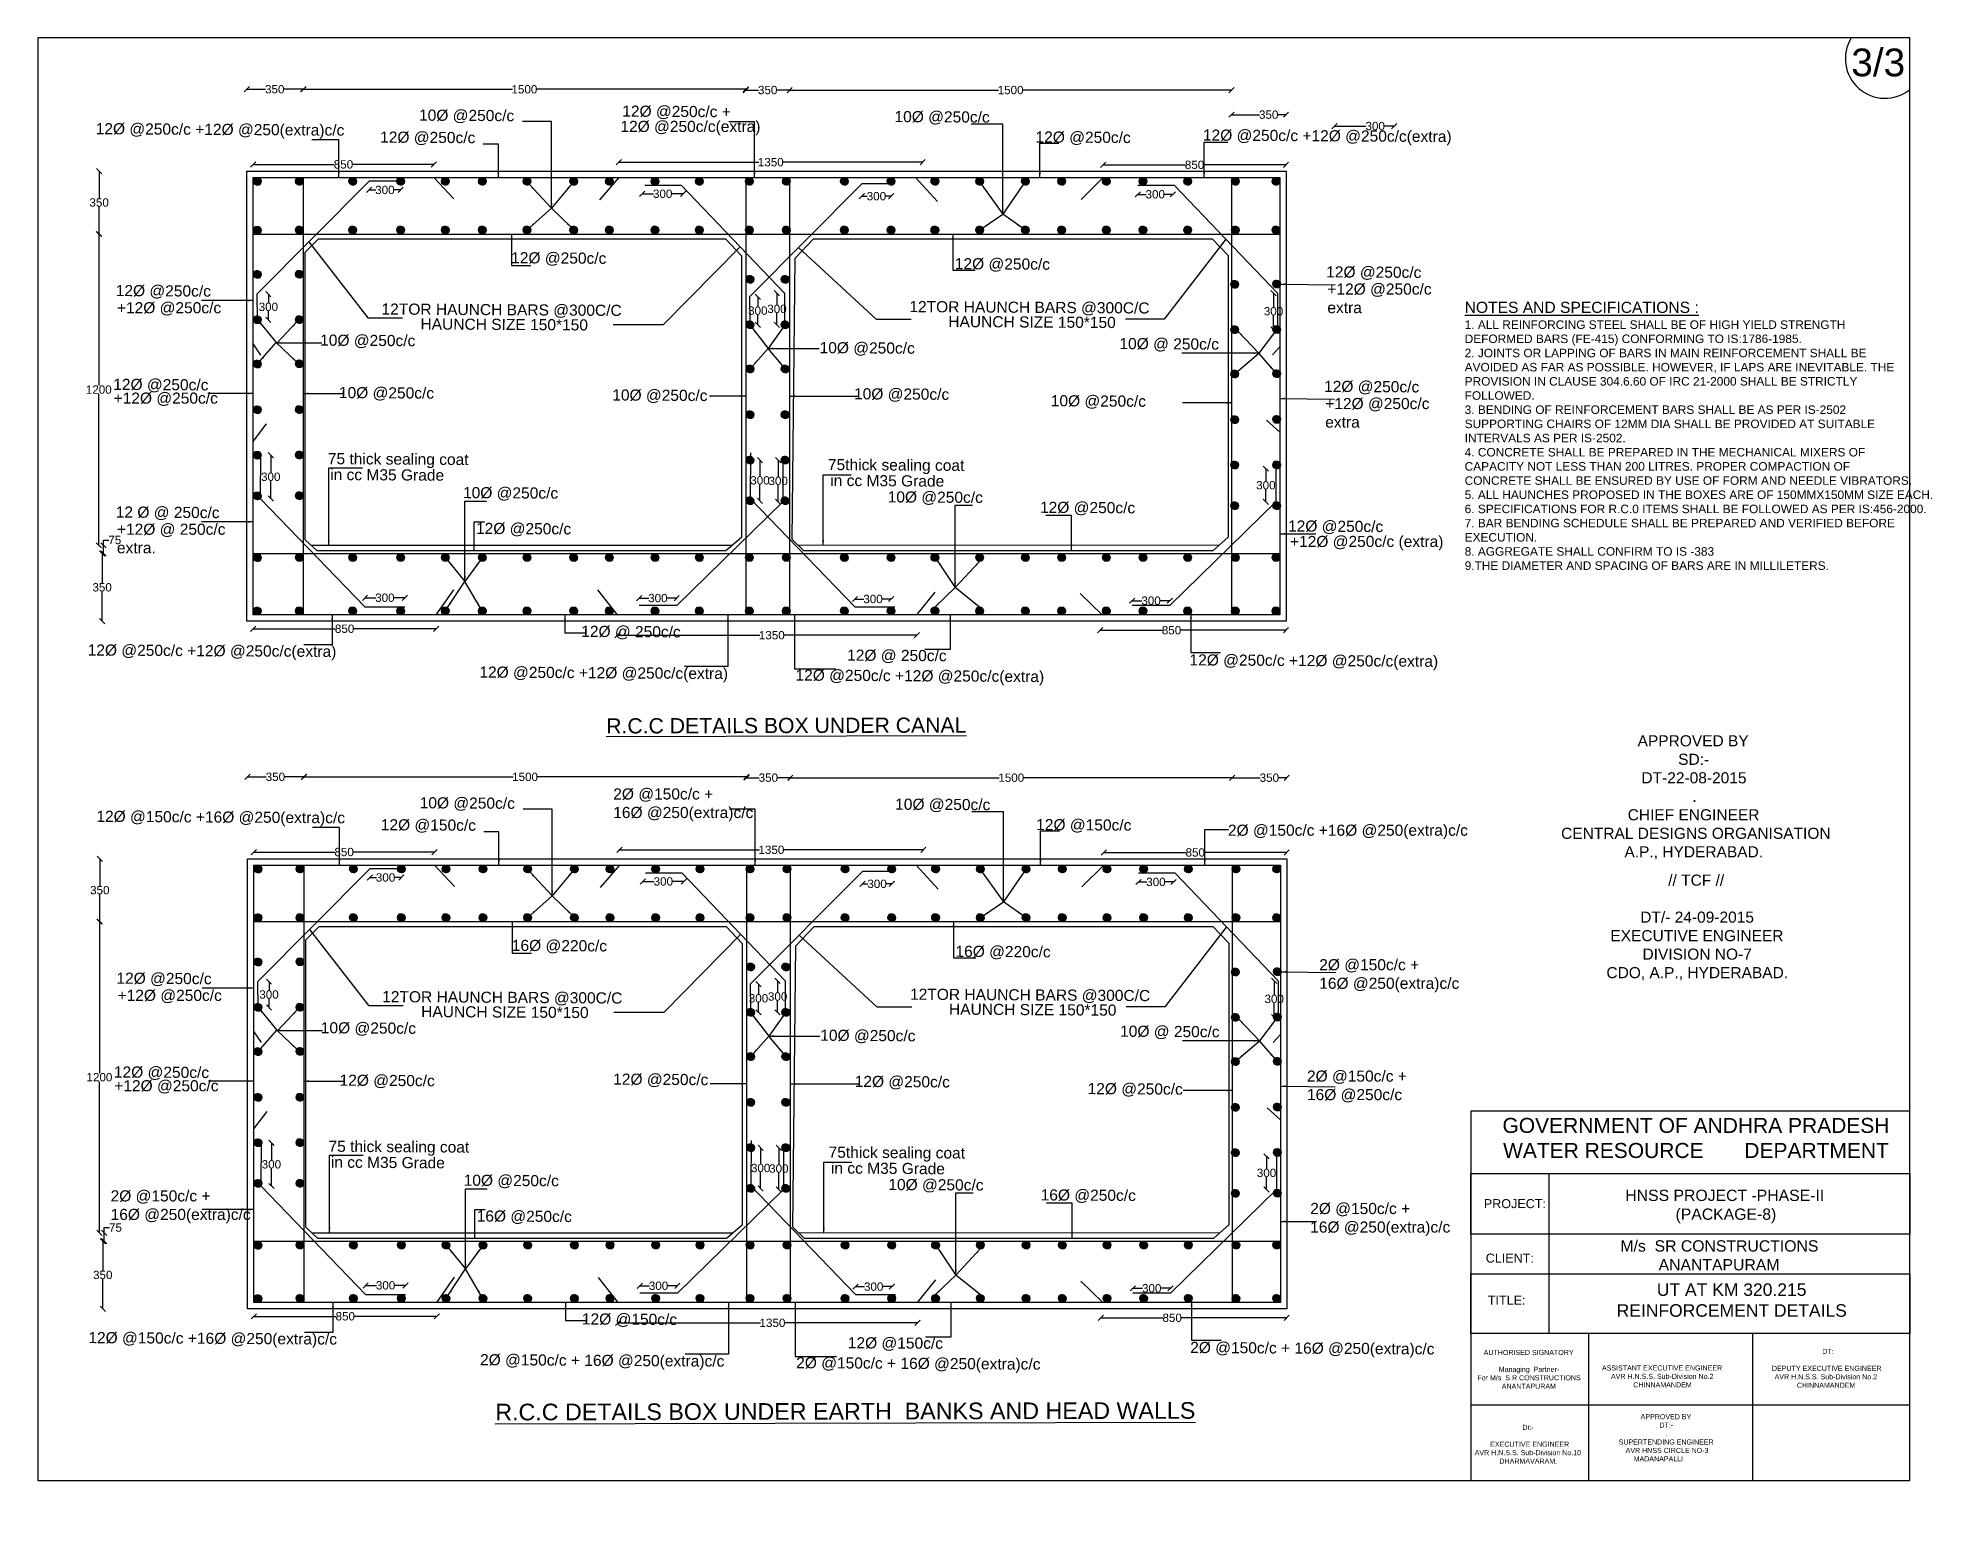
# Model space of a CAD drawing. Header units: millimetres. Extents: x 5124 to 6568637, y 2311 to 91879094.
# Drawn here: x 3769210 to 3803359, y 45932826 to 45959704 of the extents above; entities that cross this region are included whole.
import ezdxf

# ---------------------------------------------------------------- set-up
doc = ezdxf.new("R2010")
doc.units = ezdxf.units.MM
doc.header["$MEASUREMENT"] = 0
for name, color, linetype in [('DIMENSION', 7, 'Continuous'), ('DRAWING', 7, 'Continuous'), ('TEXT', 7, 'Continuous')]:
    doc.layers.add(name, color=color, linetype=linetype)
doc.styles.get("Standard").update_dxf_attribs({"font": 'arial.ttf', "height": 150})
doc.dimstyles.get("Standard").update_dxf_attribs({"dimtxt": 200, "dimasz": 110, "dimexe": 0.18, "dimexo": 0.0625, "dimgap": 0.09, "dimtad": 0, "dimtih": 1, "dimtoh": 1, "dimdec": 0, "dimzin": 0, "dimdsep": 46, "dimtxsty": 'Standard', "dimblk": 'OBLIQUE', "dimcen": 0.09, "dimse1": 1, "dimse2": 1, "dimadec": 0, "dimazin": 0, "dimtfac": 1, "dimtdec": 0, "dimtofl": 0, "dimtmove": 0, "dimatfit": 3, "dimfxl": 1, "dimtolj": 1, "dimtzin": 0, "dimarcsym": 0})

msp = doc.modelspace()

# ---------------------------------------------------------------- texts
at = {"layer": 'DRAWING'}
for s, p in [('10Ø @250c/c ', (3776081.1, 45958212)), ('12Ø @250c/c +', (3779744.8, 45958284.7)), ('10Ø @250c/c ', (3784653, 45958186.8)), ('12Ø @250c/c +12Ø @250(extra)c/c ', (3770252.1, 45957968)), ('12Ø @250c/c ', (3775379.8, 45957816)), ('12Ø @250c/c ', (3787194.9, 45957818.4)), ('12Ø @250c/c +12Ø @250c/c(extra) ', (3790212.8, 45957853)), ('12Ø @250c/c  ', (3777742.2, 45955641.6)), ('12Ø @250c/c  ', (3785739.8, 45955534.9)), ('12Ø @250c/c ', (3792435.2, 45955387.1)), ('12Ø @250c/c ', (3770613.6, 45955050.3)), ('12TOR HAUNCH BARS @300C/C', (3775404.9, 45954717.6)), ('12TOR HAUNCH BARS @300C/C', (3784920.5, 45954761.1)), (' HAUNCH SIZE 150*150', (3776029.3, 45954448.9)), (' HAUNCH SIZE 150*150', (3785544.8, 45954492.5)), ('10Ø @250c/c  ', (3774298.4, 45954156.7)), ('10Ø @250c/c  ', (3783302.3, 45954021.2)), ('10Ø @ 250c/c ', (3788707.8, 45954095.1)), ('12Ø @250c/c ', (3770568.2, 45953359.6)), ('10Ø @250c/c  ', (3774636.5, 45953211.8)), ('12Ø @250c/c ', (3792396.6, 45953323.6)), ('10Ø @250c/c  ', (3779564.7, 45953168.4)), ('10Ø @250c/c  ', (3783923, 45953189.7)), ('10Ø @250c/c  ', (3787470.3, 45953064.6)), ('75 thick sealing coat', (3774436.9, 45952020.2)), ('75thick sealing coat', (3783452.4, 45951913.7)), ('in cc M35 Grade', (3774479.3, 45951734.4)), ('in cc M35 Grade', (3783494.8, 45951627.9)), ('10Ø @250c/c  ', (3776873.6, 45951408.4)), ('10Ø @250c/c  ', (3784529.6, 45951331.5)), ('12 Ø @ 250c/c ', (3770613.6, 45951058.4)), ('12Ø @250c/c  ', (3787275.6, 45951143.9)), ('12Ø @250c/c  ', (3777108.4, 45950764)), ('12Ø @250c/c ', (3791746.9, 45950806.5)), ('12Ø @ 250c/c ', (3779005.2, 45948908.3)), ('12Ø @250c/c +12Ø @250c/c(extra) ', (3770107.4, 45948571.8)), ('12Ø @ 250c/c ', (3783798.8, 45948479)), ('12Ø @250c/c +12Ø @250c/c(extra) ', (3777168.9, 45948174)), ('12Ø @250c/c +12Ø @250c/c(extra) ', (3782868, 45948119.8)), ('12Ø @250c/c +12Ø @250c/c(extra) ', (3789971.1, 45948394.2)), ('10Ø @250c/c ', (3776093.1, 45945818.3)), ('10Ø @250c/c ', (3784665, 45945793.1)), ('12Ø @150c/c +16Ø @250(extra)c/c ', (3770264.1, 45945574.3)), ('12Ø @150c/c ', (3775391.8, 45945422.4)), ('12Ø @150c/c ', (3787206.9, 45945424.7)), ('16Ø @220c/c  ', (3777754.2, 45943248)), ('16Ø @220c/c  ', (3785751.8, 45943141.3)), ('12Ø @250c/c ', (3770625.6, 45942656.7)), ('12TOR HAUNCH BARS @300C/C', (3775416.9, 45942323.9)), ('12TOR HAUNCH BARS @300C/C', (3784932.5, 45942367.5)), (' HAUNCH SIZE 150*150', (3776041.2, 45942055.2)), (' HAUNCH SIZE 150*150', (3785556.8, 45942098.8)), ('10Ø @250c/c  ', (3774310.4, 45941763.1)), ('10Ø @250c/c  ', (3783314.3, 45941627.6)), ('10Ø @ 250c/c ', (3788719.8, 45941701.4)), ('12Ø @250c/c ', (3770580.2, 45940966)), ('12Ø @250c/c  ', (3774648.5, 45940818.1)), ('12Ø @250c/c  ', (3779581.1, 45940837.1)), ('12Ø @250c/c  ', (3783935, 45940796)), ('12Ø @250c/c  ', (3788134, 45940666.2)), ('75 thick sealing coat', (3774448.9, 45939626.6)), ('in cc M35 Grade', (3774491.3, 45939340.7)), ('75thick sealing coat', (3783464.4, 45939520.1)), ('in cc M35 Grade', (3783506.8, 45939234.2)), ('10Ø @250c/c  ', (3776885.6, 45939014.7)), ('10Ø @250c/c  ', (3784541.6, 45938937.9)), ('16Ø @250c/c  ', (3787287.6, 45938750.3)), ('16Ø @250c/c  ', (3777120.4, 45938370.4)), ('12Ø @150c/c ', (3779017.2, 45936514.7)), ('12Ø @150c/c +16Ø @250(extra)c/c ', (3770119.4, 45936178.2)), ('12Ø @150c/c ', (3783810.8, 45936085.3)), ('2Ø @150c/c + 16Ø @250(extra)c/c  ', (3789983.1, 45936000.6)), ('2Ø @150c/c + 16Ø @250(extra)c/c  ', (3777180.9, 45935780.3)), ('2Ø @150c/c + 16Ø @250(extra)c/c  ', (3782880, 45935726.2))]:
    msp.add_text(s, height=200.467, rotation=359.65712, dxfattribs=at).set_placement(p)
at = {"layer": 'DRAWING', "char_height": 200.467, "attachment_point": 1}
for s, insert, width in [('\\pt1002.3;12Ø @250c/c(extra)', (3779711.7, 45958208.7), 2651.06), ('+12Ø @250c/c extra ', (3792456.6, 45955277.1), 2012.728), ('+12Ø @250c/c ', (3770635, 45954940.3), 2012.728), ('+12Ø @250c/c ', (3770575.1, 45953311.4), 2022.902), ('+12Ø @250c/c extra ', (3792418, 45953213.6), 2012.728), ('+12Ø @ 250c/c\\Pextra. ', (3770635, 45950948.4), 2012.728), ('+12Ø @250c/c (extra)', (3791782.5, 45950728), 2776.364), ('2Ø @150c/c +\\P16Ø @250(extra)c/c ', (3779582.7, 45946177), 4532.874), ('2Ø @150c/c +16Ø @250(extra)c/c ', (3790664.2, 45945523.5), 4532.874), ('2Ø @150c/c +\\P16Ø @250(extra)c/c ', (3792310.1, 45943098.8), 4532.874), ('+12Ø @250c/c ', (3770647, 45942546.7), 2012.728), ('+12Ø @250c/c ', (3770587.1, 45940917.8), 2022.902), ('2Ø @150c/c +\\P16Ø @250c/c ', (3792088.9, 45941092), 4532.874), ('2Ø @150c/c +\\P16Ø @250(extra)c/c ', (3770521.2, 45938932.5), 4532.874), ('2Ø @150c/c +\\P16Ø @250(extra)c/c ', (3792147.3, 45938705), 4532.874)]:
    msp.add_mtext(s, dxfattribs=dict(at, insert=insert, width=width))
at = {"layer": 'TEXT'}
msp.add_text('3/3', height=500, dxfattribs=at).set_placement((3801902.3, 45959011.5))
for s, height, p in [('%%UR.C.C DETAILS BOX UNDER CANAL', 273.365, (3779456, 45947166.4)), ('%%UR.C.C DETAILS BOX UNDER EARTH  BANKS AND HEAD WALLS', 300, (3777456.4, 45934784.9))]:
    msp.add_text(s, height=height, rotation=0.1412, dxfattribs=at).set_placement(p)
at = {"layer": 'TEXT', "attachment_point": 1}
for s, insert, char_height, width in [('{\\H1.314x;\\LNOTES AND SPECIFICATIONS :  \\P}1. ALL REINFORCING STEEL SHALL BE OF HIGH YIELD STRENGTH DEFORMED BARS (FE-415) CONFORMING TO IS:1786-1985. \\P2. JOINTS OR LAPPING OF BARS IN MAIN REINFORCEMENT SHALL BE AVOIDED AS FAR AS POSSIBLE. HOWEVER, IF LAPS ARE INEVITABLE. THE PROVISION IN CLAUSE 304.6.60 OF IRC 21-2000 SHALL BE STRICTLY FOLLOWED. \\P3. BENDING OF REINFORCEMENT BARS SHALL BE AS PER IS-2502 SUPPORTING CHAIRS OF 12MM DIA SHALL BE PROVIDED AT SUITABLE INTERVALS AS PER IS-2502. \\P4. CONCRETE SHALL BE PREPARED IN THE MECHANICAL MIXERS OF CAPACITY NOT LESS THAN 200 LITRES. PROPER COMPACTION OF CONCRETE SHALL BE ENSURED BY USE OF FORM AND NEEDLE VIBRATORS. \\P5. ALL HAUNCHES PROPOSED IN THE BOXES ARE OF 150MMX150MM SIZE EACH. \\P6. SPECIFICATIONS FOR R.C.0 ITEMS SHALL BE FOLLOWED AS PER IS:456-2000. \\P7. BAR BENDING SCHEDULE SHALL BE PREPARED AND VERIFIED BEFORE EXECUTION. \\P8. AGGREGATE SHALL CONFIRM TO IS -383\\P9.THE DIAMETER AND SPACING OF BARS ARE IN MILLILETERS.', (3794932, 45954947.9), 153.2643, 8084.554), ('\\pi1770.4;APPROVED BY\\P\\pi2502;SD:-  \\P\\pi1839.8;DT-22-08-2015\\P\\pi2756.8;.  \\P\\pi1591.9;CHIEF ENGINEER                \\P\\pi313.82; CENTRAL DESIGNS ORGANISATION\\P\\pi1533.1;A.P., HYDERABAD.', (3796279.1, 45947134.5), 200, 5541.556), ('\\pi2266.3;// TCF //\\P\\pi2770.8;\\P\\pi1762.2;DT/- 24-09-2015\\P\\pi1223.3;EXECUTIVE ENGINEER                \\P\\pi1802.1;DIVISION NO-7\\P\\pi1152;CDO, A.P., HYDERABAD.', (3796335.4, 45944623), 200, 5541.556), ('PROJECT:', (3795277.7, 45938773.3), 162.1, 1512.454), ('\\pi2222.3;HNSS PROJECT -PHASE-II\\P\\pi3048.3; (PACKAGE-8)\\P\\pi3951.4; ', (3795606, 45938943.9), 203.496, 7981.853), ('CLIENT:', (3795312.1, 45937792.2), 162.1, 1512.454), ('\\pi829.78;M/s  SR CONSTRUCTIONS \\P\\pi1517.4;ANANTAPURAM', (3796910.3, 45938031.9), 203.496, 5192.977), ('TITLE:', (3795349.4, 45937032.5), 162.1, 879.008), ('\\pi2171.9;UT AT KM 320.215\\P\\pi1447.4;REINFORCEMENT DETAILS ', (3796224.3, 45937255.5), 225.63, 7004.184), ('\\pi1479.1;AUTHORISED SIGNATORY\\P\\pi2289.3;\\P\\pi1750.6;Managing  Partner-\\P\\pi1366.8;For M/s  S R CONSTRUCTIONS\\P\\pi1805.5;ANANTAPURAM', (3793795.4, 45936055.6), 91.218, 4578.523), ('\\pi2156.8;  DT: \\P\\pi2289.3;\\P\\pi1284.6; DEPUTY EXECUTIVE ENGINEER\\P\\pi1368.4;AVR H.N.S.S. Sub-Division No.2\\P\\pi1769.8;CHINNAMANDEM', (3799150.9, 45936073.5), 91.218, 4578.523), ('\\pi2289.3;\\P\\P\\pi1206.7;ASSISTANT EXECUTIVE ENGINEER\\P\\pi1368.4;AVR H.N.S.S. Sub-Division No.2\\P\\pi1769.8;CHINNAMANDEM', (3796200.8, 45936080.6), 91.218, 4578.523), ('\\pi2193.5;Dt:- \\P\\pi2289.3;\\P\\pi1543;  EXECUTIVE ENGINEER\\P\\pi1332.7;AVR H.N.S.S. Sub-Division No.10\\P\\pi1779.3;DHARMAVARAM.', (3793779.3, 45934705.8), 91.218, 4578.523), ('\\pi1833;APPROVED BY\\P\\pi2172.3;DT:-  \\P\\pi2282.9;.  \\P\\pi1436.2;SUPERTENDING ENGINEER                \\P\\pi1527.4; AVR HNSS CIRCLE NO-3\\P\\pi0;^I^I^I^I       MADANAPALLI', (3796271, 45934898.1), 91.218, 4578.523)]:
    msp.add_mtext(s, dxfattribs=dict(at, insert=insert, char_height=char_height, width=width))
at = {"layer": 'TEXT', "color": 7, "insert": (3799101.8, 45939874.2), "char_height": 270.756, "width": 7721.635, "attachment_point": 5}
msp.add_mtext('GOVERNMENT OF ANDHRA PRADESH\\PWATER RESOURCE       DEPARTMENT', dxfattribs=at)

# ---------------------------------------------------------------- blocks, each defined once
blk = doc.blocks.new('_Oblique')
at = {"color": 0, "linetype": 'ByBlock', "lineweight": -2}
blk.add_line((-0.5, -0.5), (0.5, 0.5), dxfattribs=at)
blk = doc.blocks.new('*D65')
at = {"layer": 'Defpoints', "color": 0, "transparency": 16777216}
for p in [(3776359, 45945029), (3773103, 45944795), (3776359, 45944795)]:
    blk.add_point(p, dxfattribs=at)
at = {"layer": 'DIMENSION', "color": 0, "lineweight": -2, "transparency": 16777216}
for p, q in [((3773103, 45945029), (3774565, 45945029)), ((3776359, 45945029), (3774896, 45945029))]:
    blk.add_line(p, q, dxfattribs=at)
at = {"layer": 'DIMENSION', "color": 0, "lineweight": -2, "transparency": 16777216, "xscale": 95, "yscale": 95, "zscale": 95, "rotation": 180}
blk.add_blockref('_Oblique', (3773103, 45945029), dxfattribs=at)
at = {"layer": 'DIMENSION', "color": 0, "lineweight": -2, "transparency": 16777216, "xscale": 95, "yscale": 95, "zscale": 95}
blk.add_blockref('_Oblique', (3776359, 45945029), dxfattribs=at)
at = {"layer": 'DIMENSION', "color": 0, "transparency": 16777216, "insert": (3774731, 45945029), "char_height": 150, "attachment_point": 5}
blk.add_mtext('\\A1;850', dxfattribs=at)
blk = doc.blocks.new('*D66')
at = {"layer": 'Defpoints', "color": 0, "transparency": 16777216}
for p in [(3774009, 45946384), (3772989, 45944909), (3774009, 45944909)]:
    blk.add_point(p, dxfattribs=at)
at = {"layer": 'DIMENSION', "color": 0, "lineweight": -2, "transparency": 16777216}
for p, q in [((3772989, 45946384), (3773326, 45946384)), ((3774009, 45946384), (3773657, 45946384))]:
    blk.add_line(p, q, dxfattribs=at)
at = {"layer": 'DIMENSION', "color": 0, "lineweight": -2, "transparency": 16777216, "xscale": 95, "yscale": 95, "zscale": 95, "rotation": 180}
blk.add_blockref('_Oblique', (3772989, 45946384), dxfattribs=at)
at = {"layer": 'DIMENSION', "color": 0, "lineweight": -2, "transparency": 16777216, "xscale": 95, "yscale": 95, "zscale": 95}
blk.add_blockref('_Oblique', (3774009, 45946384), dxfattribs=at)
at = {"layer": 'DIMENSION', "color": 0, "transparency": 16777216, "insert": (3773492, 45946384), "char_height": 150, "attachment_point": 5}
blk.add_mtext('\\A1;350', dxfattribs=at)
blk = doc.blocks.new('*D67')
at = {"layer": 'Defpoints', "color": 0, "transparency": 16777216}
for p in [(3781983, 45946384), (3774004, 45944795), (3781983, 45944795)]:
    blk.add_point(p, dxfattribs=at)
at = {"layer": 'DIMENSION', "color": 0, "lineweight": -2, "transparency": 16777216}
for p, q in [((3774004, 45946384), (3777777, 45946384)), ((3781983, 45946384), (3778210, 45946384))]:
    blk.add_line(p, q, dxfattribs=at)
at = {"layer": 'DIMENSION', "color": 0, "lineweight": -2, "transparency": 16777216, "xscale": 95, "yscale": 95, "zscale": 95, "rotation": 180}
blk.add_blockref('_Oblique', (3774004, 45946384), dxfattribs=at)
at = {"layer": 'DIMENSION', "color": 0, "lineweight": -2, "transparency": 16777216, "xscale": 95, "yscale": 95, "zscale": 95}
blk.add_blockref('_Oblique', (3781983, 45946384), dxfattribs=at)
at = {"layer": 'DIMENSION', "color": 0, "transparency": 16777216, "insert": (3777993, 45946384), "char_height": 150, "attachment_point": 5}
blk.add_mtext('\\A1;1500', dxfattribs=at)
blk = doc.blocks.new('*D68')
at = {"layer": 'Defpoints', "color": 0, "transparency": 16777216}
for p in [(3782775, 45946370), (3781983, 45944795), (3782775, 45944795)]:
    blk.add_point(p, dxfattribs=at)
at = {"layer": 'DIMENSION', "color": 0, "lineweight": -2, "transparency": 16777216}
for p, q in [((3781983, 45946370), (3782213, 45946370)), ((3782775, 45946370), (3782544, 45946370))]:
    blk.add_line(p, q, dxfattribs=at)
at = {"layer": 'DIMENSION', "color": 0, "lineweight": -2, "transparency": 16777216, "xscale": 95, "yscale": 95, "zscale": 95, "rotation": 180}
blk.add_blockref('_Oblique', (3781983, 45946370), dxfattribs=at)
at = {"layer": 'DIMENSION', "color": 0, "lineweight": -2, "transparency": 16777216, "xscale": 95, "yscale": 95, "zscale": 95}
blk.add_blockref('_Oblique', (3782775, 45946370), dxfattribs=at)
at = {"layer": 'DIMENSION', "color": 0, "transparency": 16777216, "insert": (3782379, 45946370), "char_height": 150, "attachment_point": 5}
blk.add_mtext('\\A1;350', dxfattribs=at)
blk = doc.blocks.new('*D69')
at = {"layer": 'Defpoints', "color": 0, "transparency": 16777216}
for p in [(3790742, 45946369), (3782775, 45944759), (3790742, 45944795)]:
    blk.add_point(p, dxfattribs=at)
at = {"layer": 'DIMENSION', "color": 0, "lineweight": -2, "transparency": 16777216}
for p, q in [((3782775, 45946369), (3786541, 45946369)), ((3790742, 45946369), (3786975, 45946369))]:
    blk.add_line(p, q, dxfattribs=at)
at = {"layer": 'DIMENSION', "color": 0, "lineweight": -2, "transparency": 16777216, "xscale": 95, "yscale": 95, "zscale": 95, "rotation": 180}
blk.add_blockref('_Oblique', (3782775, 45946369), dxfattribs=at)
at = {"layer": 'DIMENSION', "color": 0, "lineweight": -2, "transparency": 16777216, "xscale": 95, "yscale": 95, "zscale": 95}
blk.add_blockref('_Oblique', (3790742, 45946369), dxfattribs=at)
at = {"layer": 'DIMENSION', "color": 0, "transparency": 16777216, "insert": (3786758, 45946369), "char_height": 150, "attachment_point": 5}
blk.add_mtext('\\A1;1500', dxfattribs=at)
blk = doc.blocks.new('*D70')
at = {"layer": 'Defpoints', "color": 0, "transparency": 16777216}
for p in [(3791723, 45946369), (3791723, 45946123), (3790742, 45932826)]:
    blk.add_point(p, dxfattribs=at)
at = {"layer": 'DIMENSION', "color": 0, "lineweight": -2, "transparency": 16777216}
for p, q in [((3790742, 45946369), (3791246, 45946369)), ((3791723, 45946369), (3791577, 45946369))]:
    blk.add_line(p, q, dxfattribs=at)
at = {"layer": 'DIMENSION', "color": 0, "lineweight": -2, "transparency": 16777216, "xscale": 95, "yscale": 95, "zscale": 95, "rotation": 180}
blk.add_blockref('_Oblique', (3790742, 45946369), dxfattribs=at)
at = {"layer": 'DIMENSION', "color": 0, "lineweight": -2, "transparency": 16777216, "xscale": 95, "yscale": 95, "zscale": 95}
blk.add_blockref('_Oblique', (3791723, 45946369), dxfattribs=at)
at = {"layer": 'DIMENSION', "color": 0, "transparency": 16777216, "insert": (3791411, 45946369), "char_height": 150, "attachment_point": 5}
blk.add_mtext('\\A1;350', dxfattribs=at)
blk = doc.blocks.new('*D71')
at = {"layer": 'Defpoints', "color": 0, "transparency": 16777216}
for p in [(3785173, 45945069), (3779695, 45944795), (3785173, 45944795)]:
    blk.add_point(p, dxfattribs=at)
at = {"layer": 'DIMENSION', "color": 0, "lineweight": -2, "transparency": 16777216}
for p, q in [((3779695, 45945069), (3782217, 45945069)), ((3785173, 45945069), (3782651, 45945069))]:
    blk.add_line(p, q, dxfattribs=at)
at = {"layer": 'DIMENSION', "color": 0, "lineweight": -2, "transparency": 16777216, "xscale": 95, "yscale": 95, "zscale": 95, "rotation": 180}
blk.add_blockref('_Oblique', (3779695, 45945069), dxfattribs=at)
at = {"layer": 'DIMENSION', "color": 0, "lineweight": -2, "transparency": 16777216, "xscale": 95, "yscale": 95, "zscale": 95}
blk.add_blockref('_Oblique', (3785173, 45945069), dxfattribs=at)
at = {"layer": 'DIMENSION', "color": 0, "transparency": 16777216, "insert": (3782434, 45945069), "char_height": 150, "attachment_point": 5}
blk.add_mtext('\\A1;1350', dxfattribs=at)
blk = doc.blocks.new('*D72')
at = {"layer": 'Defpoints', "color": 0, "transparency": 16777216}
for p in [(3784075, 45944679), (3784603, 45944657), (3784075, 45944456)]:
    blk.add_point(p, dxfattribs=at)
at = {"layer": 'DIMENSION', "color": 0, "lineweight": -2, "transparency": 16777216}
for p, q in [((3784075, 45944456), (3784174, 45944456)), ((3784603, 45944456), (3784505, 45944456))]:
    blk.add_line(p, q, dxfattribs=at)
at = {"layer": 'DIMENSION', "color": 0, "lineweight": -2, "transparency": 16777216, "xscale": 95, "yscale": 95, "zscale": 95, "rotation": 180}
blk.add_blockref('_Oblique', (3784075, 45944456), dxfattribs=at)
at = {"layer": 'DIMENSION', "color": 0, "lineweight": -2, "transparency": 16777216, "xscale": 95, "yscale": 95, "zscale": 95}
blk.add_blockref('_Oblique', (3784603, 45944456), dxfattribs=at)
at = {"layer": 'DIMENSION', "color": 0, "transparency": 16777216, "insert": (3784339, 45944456), "char_height": 150, "attachment_point": 5}
blk.add_mtext('\\A1;300', dxfattribs=at)
blk = doc.blocks.new('*D73')
at = {"layer": 'Defpoints', "color": 0, "transparency": 16777216}
for p in [(3780117, 45944643), (3780856, 45944616), (3780856, 45944499)]:
    blk.add_point(p, dxfattribs=at)
at = {"layer": 'DIMENSION', "color": 0, "lineweight": -2, "transparency": 16777216}
for p, q in [((3780117, 45944499), (3780321, 45944499)), ((3780856, 45944499), (3780652, 45944499))]:
    blk.add_line(p, q, dxfattribs=at)
at = {"layer": 'DIMENSION', "color": 0, "lineweight": -2, "transparency": 16777216, "xscale": 95, "yscale": 95, "zscale": 95, "rotation": 180}
blk.add_blockref('_Oblique', (3780117, 45944499), dxfattribs=at)
at = {"layer": 'DIMENSION', "color": 0, "lineweight": -2, "transparency": 16777216, "xscale": 95, "yscale": 95, "zscale": 95}
blk.add_blockref('_Oblique', (3780856, 45944499), dxfattribs=at)
at = {"layer": 'DIMENSION', "color": 0, "transparency": 16777216, "insert": (3780486, 45944499), "char_height": 150, "attachment_point": 5}
blk.add_mtext('\\A1;300', dxfattribs=at)
blk = doc.blocks.new('*D74')
at = {"layer": 'Defpoints', "color": 0, "transparency": 16777216}
for p in [(3775193, 45944726), (3775762, 45944726), (3775762, 45944570)]:
    blk.add_point(p, dxfattribs=at)
at = {"layer": 'DIMENSION', "color": 0, "lineweight": -2, "transparency": 16777216}
for p, q in [((3775193, 45944570), (3775312, 45944570)), ((3775762, 45944570), (3775643, 45944570))]:
    blk.add_line(p, q, dxfattribs=at)
at = {"layer": 'DIMENSION', "color": 0, "lineweight": -2, "transparency": 16777216, "xscale": 95, "yscale": 95, "zscale": 95, "rotation": 180}
blk.add_blockref('_Oblique', (3775193, 45944570), dxfattribs=at)
at = {"layer": 'DIMENSION', "color": 0, "lineweight": -2, "transparency": 16777216, "xscale": 95, "yscale": 95, "zscale": 95}
blk.add_blockref('_Oblique', (3775762, 45944570), dxfattribs=at)
at = {"layer": 'DIMENSION', "color": 0, "transparency": 16777216, "insert": (3775478, 45944570), "char_height": 150, "attachment_point": 5}
blk.add_mtext('\\A1;300', dxfattribs=at)
blk = doc.blocks.new('*D75')
at = {"layer": 'Defpoints', "color": 0, "transparency": 16777216}
for p in [(3773171, 45942693), (3773377, 45942693), (3773178, 45942229)]:
    blk.add_point(p, dxfattribs=at)
at = {"layer": 'DIMENSION', "color": 0, "lineweight": -2, "transparency": 16777216}
for p, q in [((3773377, 45942693), (3773377, 45942538)), ((3773377, 45942229), (3773377, 45942384))]:
    blk.add_line(p, q, dxfattribs=at)
at = {"layer": 'DIMENSION', "color": 0, "lineweight": -2, "transparency": 16777216, "xscale": 95, "yscale": 95, "zscale": 95}
for p, rotation in [((3773377, 45942693), 90), ((3773377, 45942229), 270)]:
    blk.add_blockref('_Oblique', p, dxfattribs=dict(at, rotation=rotation))
at = {"layer": 'DIMENSION', "color": 0, "transparency": 16777216, "insert": (3773377, 45942461), "char_height": 150, "attachment_point": 5}
blk.add_mtext('\\A1;300', dxfattribs=at)
blk = doc.blocks.new('*D76')
at = {"layer": 'Defpoints', "color": 0, "transparency": 16777216}
for p in [(3773247, 45939789), (3773230, 45939010), (3773420, 45939010)]:
    blk.add_point(p, dxfattribs=at)
at = {"layer": 'DIMENSION', "color": 0, "lineweight": -2, "transparency": 16777216}
for p, q in [((3773420, 45939789), (3773420, 45939476)), ((3773420, 45939010), (3773420, 45939323))]:
    blk.add_line(p, q, dxfattribs=at)
at = {"layer": 'DIMENSION', "color": 0, "lineweight": -2, "transparency": 16777216, "xscale": 95, "yscale": 95, "zscale": 95}
for p, rotation in [((3773420, 45939789), 90), ((3773420, 45939010), 270)]:
    blk.add_blockref('_Oblique', p, dxfattribs=dict(at, rotation=rotation))
at = {"layer": 'DIMENSION', "color": 0, "transparency": 16777216, "insert": (3773420, 45939400), "char_height": 150, "attachment_point": 5}
blk.add_mtext('\\A1;300', dxfattribs=at)
blk = doc.blocks.new('*D77')
at = {"layer": 'Defpoints', "color": 0, "transparency": 16777216}
for p in [(3775119, 45937219), (3775119, 45937056), (3775837, 45937056)]:
    blk.add_point(p, dxfattribs=at)
at = {"layer": 'DIMENSION', "color": 0, "lineweight": -2, "transparency": 16777216}
for p, q in [((3775119, 45937219), (3775312, 45937219)), ((3775837, 45937219), (3775643, 45937219))]:
    blk.add_line(p, q, dxfattribs=at)
at = {"layer": 'DIMENSION', "color": 0, "lineweight": -2, "transparency": 16777216, "xscale": 95, "yscale": 95, "zscale": 95, "rotation": 180}
blk.add_blockref('_Oblique', (3775119, 45937219), dxfattribs=at)
at = {"layer": 'DIMENSION', "color": 0, "lineweight": -2, "transparency": 16777216, "xscale": 95, "yscale": 95, "zscale": 95}
blk.add_blockref('_Oblique', (3775837, 45937219), dxfattribs=at)
at = {"layer": 'DIMENSION', "color": 0, "transparency": 16777216, "insert": (3775478, 45937219), "char_height": 150, "attachment_point": 5}
blk.add_mtext('\\A1;300', dxfattribs=at)
blk = doc.blocks.new('*D78')
at = {"layer": 'Defpoints', "color": 0, "transparency": 16777216}
for p in [(3780061, 45937212), (3780061, 45937079), (3780738, 45937079)]:
    blk.add_point(p, dxfattribs=at)
at = {"layer": 'DIMENSION', "color": 0, "lineweight": -2, "transparency": 16777216}
for p, q in [((3780061, 45937212), (3780234, 45937212)), ((3780738, 45937212), (3780565, 45937212))]:
    blk.add_line(p, q, dxfattribs=at)
at = {"layer": 'DIMENSION', "color": 0, "lineweight": -2, "transparency": 16777216, "xscale": 95, "yscale": 95, "zscale": 95, "rotation": 180}
blk.add_blockref('_Oblique', (3780061, 45937212), dxfattribs=at)
at = {"layer": 'DIMENSION', "color": 0, "lineweight": -2, "transparency": 16777216, "xscale": 95, "yscale": 95, "zscale": 95}
blk.add_blockref('_Oblique', (3780738, 45937212), dxfattribs=at)
at = {"layer": 'DIMENSION', "color": 0, "transparency": 16777216, "insert": (3780399, 45937212), "char_height": 150, "attachment_point": 5}
blk.add_mtext('\\A1;300', dxfattribs=at)
blk = doc.blocks.new('*D79')
at = {"layer": 'Defpoints', "color": 0, "transparency": 16777216}
for p in [(3782059, 45939700), (3782059, 45938967), (3782240, 45938967)]:
    blk.add_point(p, dxfattribs=at)
at = {"layer": 'DIMENSION', "color": 0, "lineweight": -2, "transparency": 16777216}
for p, q in [((3782240, 45939700), (3782240, 45939411)), ((3782240, 45938967), (3782240, 45939257))]:
    blk.add_line(p, q, dxfattribs=at)
at = {"layer": 'DIMENSION', "color": 0, "lineweight": -2, "transparency": 16777216, "xscale": 95, "yscale": 95, "zscale": 95}
for p, rotation in [((3782240, 45939700), 90), ((3782240, 45938967), 270)]:
    blk.add_blockref('_Oblique', p, dxfattribs=dict(at, rotation=rotation))
at = {"layer": 'DIMENSION', "color": 0, "transparency": 16777216, "insert": (3782240, 45939334), "char_height": 150, "attachment_point": 5}
blk.add_mtext('\\A1;300', dxfattribs=at)
blk = doc.blocks.new('*D80')
at = {"layer": 'Defpoints', "color": 0, "transparency": 16777216}
for p in [(3782568, 45939700), (3782694, 45939700), (3782651, 45938948)]:
    blk.add_point(p, dxfattribs=at)
at = {"layer": 'DIMENSION', "color": 0, "lineweight": -2, "transparency": 16777216}
for p, q in [((3782568, 45939700), (3782568, 45939401)), ((3782568, 45938948), (3782568, 45939247))]:
    blk.add_line(p, q, dxfattribs=at)
at = {"layer": 'DIMENSION', "color": 0, "lineweight": -2, "transparency": 16777216, "xscale": 95, "yscale": 95, "zscale": 95}
for p, rotation in [((3782568, 45939700), 90), ((3782568, 45938948), 270)]:
    blk.add_blockref('_Oblique', p, dxfattribs=dict(at, rotation=rotation))
at = {"layer": 'DIMENSION', "color": 0, "transparency": 16777216, "insert": (3782568, 45939324), "char_height": 150, "attachment_point": 5}
blk.add_mtext('\\A1;300', dxfattribs=at)
blk = doc.blocks.new('*D81')
at = {"layer": 'Defpoints', "color": 0, "transparency": 16777216}
for p in [(3782053, 45942646), (3782201, 45942646), (3782059, 45942140)]:
    blk.add_point(p, dxfattribs=at)
at = {"layer": 'DIMENSION', "color": 0, "lineweight": -2, "transparency": 16777216}
for p, q in [((3782201, 45942646), (3782201, 45942470)), ((3782201, 45942140), (3782201, 45942316))]:
    blk.add_line(p, q, dxfattribs=at)
at = {"layer": 'DIMENSION', "color": 0, "lineweight": -2, "transparency": 16777216, "xscale": 95, "yscale": 95, "zscale": 95}
for p, rotation in [((3782201, 45942646), 90), ((3782201, 45942140), 270)]:
    blk.add_blockref('_Oblique', p, dxfattribs=dict(at, rotation=rotation))
at = {"layer": 'DIMENSION', "color": 0, "transparency": 16777216, "insert": (3782201, 45942393), "char_height": 150, "attachment_point": 5}
blk.add_mtext('\\A1;300', dxfattribs=at)
blk = doc.blocks.new('*D82')
at = {"layer": 'Defpoints', "color": 0, "transparency": 16777216}
for p in [(3782682, 45942710), (3782546, 45942140), (3782694, 45942140)]:
    blk.add_point(p, dxfattribs=at)
at = {"layer": 'DIMENSION', "color": 0, "lineweight": -2, "transparency": 16777216}
for p, q in [((3782546, 45942710), (3782546, 45942502)), ((3782546, 45942140), (3782546, 45942348))]:
    blk.add_line(p, q, dxfattribs=at)
at = {"layer": 'DIMENSION', "color": 0, "lineweight": -2, "transparency": 16777216, "xscale": 95, "yscale": 95, "zscale": 95}
for p, rotation in [((3782546, 45942710), 90), ((3782546, 45942140), 270)]:
    blk.add_blockref('_Oblique', p, dxfattribs=dict(at, rotation=rotation))
at = {"layer": 'DIMENSION', "color": 0, "transparency": 16777216, "insert": (3782546, 45942425), "char_height": 150, "attachment_point": 5}
blk.add_mtext('\\A1;300', dxfattribs=at)
blk = doc.blocks.new('*D83')
at = {"layer": 'Defpoints', "color": 0, "transparency": 16777216}
for p in [(3789050, 45944654), (3789681, 45944654), (3789681, 45944490)]:
    blk.add_point(p, dxfattribs=at)
at = {"layer": 'DIMENSION', "color": 0, "lineweight": -2, "transparency": 16777216}
for p, q in [((3789050, 45944490), (3789200, 45944490)), ((3789681, 45944490), (3789531, 45944490))]:
    blk.add_line(p, q, dxfattribs=at)
at = {"layer": 'DIMENSION', "color": 0, "lineweight": -2, "transparency": 16777216, "xscale": 95, "yscale": 95, "zscale": 95, "rotation": 180}
blk.add_blockref('_Oblique', (3789050, 45944490), dxfattribs=at)
at = {"layer": 'DIMENSION', "color": 0, "lineweight": -2, "transparency": 16777216, "xscale": 95, "yscale": 95, "zscale": 95}
blk.add_blockref('_Oblique', (3789681, 45944490), dxfattribs=at)
at = {"layer": 'DIMENSION', "color": 0, "transparency": 16777216, "insert": (3789366, 45944490), "char_height": 150, "attachment_point": 5}
blk.add_mtext('\\A1;300', dxfattribs=at)
blk = doc.blocks.new('*D84')
at = {"layer": 'Defpoints', "color": 0, "transparency": 16777216}
for p in [(3791723, 45945022), (3788427, 45944795), (3791723, 45944726)]:
    blk.add_point(p, dxfattribs=at)
at = {"layer": 'DIMENSION', "color": 0, "lineweight": -2, "transparency": 16777216}
for p, q in [((3788427, 45945022), (3789910, 45945022)), ((3791723, 45945022), (3790241, 45945022))]:
    blk.add_line(p, q, dxfattribs=at)
at = {"layer": 'DIMENSION', "color": 0, "lineweight": -2, "transparency": 16777216, "xscale": 95, "yscale": 95, "zscale": 95, "rotation": 180}
blk.add_blockref('_Oblique', (3788427, 45945022), dxfattribs=at)
at = {"layer": 'DIMENSION', "color": 0, "lineweight": -2, "transparency": 16777216, "xscale": 95, "yscale": 95, "zscale": 95}
blk.add_blockref('_Oblique', (3791723, 45945022), dxfattribs=at)
at = {"layer": 'DIMENSION', "color": 0, "transparency": 16777216, "insert": (3790075, 45945022), "char_height": 150, "attachment_point": 5}
blk.add_mtext('\\A1;850', dxfattribs=at)
blk = doc.blocks.new('*D85')
at = {"layer": 'Defpoints', "color": 0, "transparency": 16777216}
for p in [(3791571, 45942710), (3791498, 45942054), (3791555, 45942054)]:
    blk.add_point(p, dxfattribs=at)
at = {"layer": 'DIMENSION', "color": 0, "lineweight": -2, "transparency": 16777216}
for p, q in [((3791498, 45942710), (3791498, 45942459)), ((3791498, 45942054), (3791498, 45942305))]:
    blk.add_line(p, q, dxfattribs=at)
at = {"layer": 'DIMENSION', "color": 0, "lineweight": -2, "transparency": 16777216, "xscale": 95, "yscale": 95, "zscale": 95}
for p, rotation in [((3791498, 45942710), 90), ((3791498, 45942054), 270)]:
    blk.add_blockref('_Oblique', p, dxfattribs=dict(at, rotation=rotation))
at = {"layer": 'DIMENSION', "color": 0, "transparency": 16777216, "insert": (3791498, 45942382), "char_height": 150, "attachment_point": 5}
blk.add_mtext('\\A1;300', dxfattribs=at)
blk = doc.blocks.new('*D86')
at = {"layer": 'Defpoints', "color": 0, "transparency": 16777216}
for p in [(3791360, 45939545), (3791555, 45939545), (3791542, 45938948)]:
    blk.add_point(p, dxfattribs=at)
at = {"layer": 'DIMENSION', "color": 0, "lineweight": -2, "transparency": 16777216}
for p, q in [((3791360, 45939545), (3791360, 45939323)), ((3791360, 45938948), (3791360, 45939170))]:
    blk.add_line(p, q, dxfattribs=at)
at = {"layer": 'DIMENSION', "color": 0, "lineweight": -2, "transparency": 16777216, "xscale": 95, "yscale": 95, "zscale": 95}
for p, rotation in [((3791360, 45939545), 90), ((3791360, 45938948), 270)]:
    blk.add_blockref('_Oblique', p, dxfattribs=dict(at, rotation=rotation))
at = {"layer": 'DIMENSION', "color": 0, "transparency": 16777216, "insert": (3791360, 45939246), "char_height": 150, "attachment_point": 5}
blk.add_mtext('\\A1;300', dxfattribs=at)
blk = doc.blocks.new('*D87')
at = {"layer": 'Defpoints', "color": 0, "transparency": 16777216}
for p in [(3788951, 45937166), (3788951, 45937079), (3789629, 45937079)]:
    blk.add_point(p, dxfattribs=at)
at = {"layer": 'DIMENSION', "color": 0, "lineweight": -2, "transparency": 16777216}
for p, q in [((3788951, 45937166), (3789125, 45937166)), ((3789629, 45937166), (3789456, 45937166))]:
    blk.add_line(p, q, dxfattribs=at)
at = {"layer": 'DIMENSION', "color": 0, "lineweight": -2, "transparency": 16777216, "xscale": 95, "yscale": 95, "zscale": 95, "rotation": 180}
blk.add_blockref('_Oblique', (3788951, 45937166), dxfattribs=at)
at = {"layer": 'DIMENSION', "color": 0, "lineweight": -2, "transparency": 16777216, "xscale": 95, "yscale": 95, "zscale": 95}
blk.add_blockref('_Oblique', (3789629, 45937166), dxfattribs=at)
at = {"layer": 'DIMENSION', "color": 0, "transparency": 16777216, "insert": (3789290, 45937166), "char_height": 150, "attachment_point": 5}
blk.add_mtext('\\A1;300', dxfattribs=at)
blk = doc.blocks.new('*D88')
at = {"layer": 'Defpoints', "color": 0, "transparency": 16777216}
for p in [(3788374, 45936911), (3791723, 45936797), (3791723, 45936634)]:
    blk.add_point(p, dxfattribs=at)
at = {"layer": 'DIMENSION', "color": 0, "lineweight": -2, "transparency": 16777216}
for p, q in [((3788374, 45936634), (3789494, 45936634)), ((3791723, 45936634), (3789825, 45936634))]:
    blk.add_line(p, q, dxfattribs=at)
at = {"layer": 'DIMENSION', "color": 0, "lineweight": -2, "transparency": 16777216, "xscale": 95, "yscale": 95, "zscale": 95, "rotation": 180}
blk.add_blockref('_Oblique', (3788374, 45936634), dxfattribs=at)
at = {"layer": 'DIMENSION', "color": 0, "lineweight": -2, "transparency": 16777216, "xscale": 95, "yscale": 95, "zscale": 95}
blk.add_blockref('_Oblique', (3791723, 45936634), dxfattribs=at)
at = {"layer": 'DIMENSION', "color": 0, "transparency": 16777216, "insert": (3789659, 45936634), "char_height": 150, "attachment_point": 5}
blk.add_mtext('\\A1;850', dxfattribs=at)
blk = doc.blocks.new('*D89')
at = {"layer": 'Defpoints', "color": 0, "transparency": 16777216}
for p in [(3779671, 45936911), (3785066, 45936911), (3785066, 45936543)]:
    blk.add_point(p, dxfattribs=at)
at = {"layer": 'DIMENSION', "color": 0, "lineweight": -2, "transparency": 16777216}
for p, q in [((3779671, 45936543), (3782236, 45936543)), ((3785066, 45936543), (3782669, 45936543))]:
    blk.add_line(p, q, dxfattribs=at)
at = {"layer": 'DIMENSION', "color": 0, "lineweight": -2, "transparency": 16777216, "xscale": 95, "yscale": 95, "zscale": 95, "rotation": 180}
blk.add_blockref('_Oblique', (3779671, 45936543), dxfattribs=at)
at = {"layer": 'DIMENSION', "color": 0, "lineweight": -2, "transparency": 16777216, "xscale": 95, "yscale": 95, "zscale": 95}
blk.add_blockref('_Oblique', (3785066, 45936543), dxfattribs=at)
at = {"layer": 'DIMENSION', "color": 0, "transparency": 16777216, "insert": (3782453, 45936543), "char_height": 150, "attachment_point": 5}
blk.add_mtext('\\A1;1350', dxfattribs=at)
blk = doc.blocks.new('*D90')
at = {"layer": 'Defpoints', "color": 0, "transparency": 16777216}
for p in [(3783952, 45937056), (3784603, 45937196), (3784603, 45937052)]:
    blk.add_point(p, dxfattribs=at)
at = {"layer": 'DIMENSION', "color": 0, "lineweight": -2, "transparency": 16777216}
for p, q in [((3783952, 45937196), (3784112, 45937196)), ((3784603, 45937196), (3784443, 45937196))]:
    blk.add_line(p, q, dxfattribs=at)
at = {"layer": 'DIMENSION', "color": 0, "lineweight": -2, "transparency": 16777216, "xscale": 95, "yscale": 95, "zscale": 95, "rotation": 180}
blk.add_blockref('_Oblique', (3783952, 45937196), dxfattribs=at)
at = {"layer": 'DIMENSION', "color": 0, "lineweight": -2, "transparency": 16777216, "xscale": 95, "yscale": 95, "zscale": 95}
blk.add_blockref('_Oblique', (3784603, 45937196), dxfattribs=at)
at = {"layer": 'DIMENSION', "color": 0, "transparency": 16777216, "insert": (3784278, 45937196), "char_height": 150, "attachment_point": 5}
blk.add_mtext('\\A1;300', dxfattribs=at)
blk = doc.blocks.new('*D91')
at = {"layer": 'Defpoints', "color": 0, "transparency": 16777216}
for p in [(3770380, 45938017), (3773103, 45938017), (3772989, 45936797)]:
    blk.add_point(p, dxfattribs=at)
at = {"layer": 'DIMENSION', "color": 0, "lineweight": -2, "transparency": 16777216}
for p, q in [((3770380, 45938017), (3770380, 45937483)), ((3770380, 45936797), (3770380, 45937330))]:
    blk.add_line(p, q, dxfattribs=at)
at = {"layer": 'DIMENSION', "color": 0, "lineweight": -2, "transparency": 16777216, "xscale": 95, "yscale": 95, "zscale": 95}
for p, rotation in [((3770380, 45938017), 90), ((3770380, 45936797), 270)]:
    blk.add_blockref('_Oblique', p, dxfattribs=dict(at, rotation=rotation))
at = {"layer": 'DIMENSION', "color": 0, "transparency": 16777216, "insert": (3770380, 45937407), "char_height": 150, "attachment_point": 5}
blk.add_mtext('\\A1;350', dxfattribs=at)
blk = doc.blocks.new('*D92')
at = {"layer": 'Defpoints', "color": 0, "transparency": 16777216}
for p in [(3770406, 45938165), (3774261, 45938165), (3774261, 45938017)]:
    blk.add_point(p, dxfattribs=at)
at = {"layer": 'DIMENSION', "color": 0, "lineweight": -2, "transparency": 16777216}
for p, q in [((3770406, 45938165), (3770406, 45938260)), ((3770406, 45938260), (3770501, 45938260)), ((3770406, 45938017), (3770406, 45938165))]:
    blk.add_line(p, q, dxfattribs=at)
at = {"layer": 'DIMENSION', "color": 0, "lineweight": -2, "transparency": 16777216, "xscale": 95, "yscale": 95, "zscale": 95}
for p, rotation in [((3770406, 45938165), 90), ((3770406, 45938017), 270)]:
    blk.add_blockref('_Oblique', p, dxfattribs=dict(at, rotation=rotation))
at = {"layer": 'DIMENSION', "color": 0, "transparency": 16777216, "insert": (3770608, 45938260), "char_height": 150, "attachment_point": 5}
blk.add_mtext('\\A1;75', dxfattribs=at)
blk = doc.blocks.new('*D93')
at = {"layer": 'Defpoints', "color": 0, "transparency": 16777216}
for p in [(3770320, 45943775), (3774004, 45943775), (3774150, 45938165)]:
    blk.add_point(p, dxfattribs=at)
at = {"layer": 'DIMENSION', "color": 0, "lineweight": -2, "transparency": 16777216}
for p, q in [((3770320, 45943775), (3770320, 45941047)), ((3770320, 45938165), (3770320, 45940893))]:
    blk.add_line(p, q, dxfattribs=at)
at = {"layer": 'DIMENSION', "color": 0, "lineweight": -2, "transparency": 16777216, "xscale": 95, "yscale": 95, "zscale": 95}
for p, rotation in [((3770320, 45943775), 90), ((3770320, 45938165), 270)]:
    blk.add_blockref('_Oblique', p, dxfattribs=dict(at, rotation=rotation))
at = {"layer": 'DIMENSION', "color": 0, "transparency": 16777216, "insert": (3770320, 45940970), "char_height": 150, "attachment_point": 5}
blk.add_mtext('\\A1;1200', dxfattribs=at)
blk = doc.blocks.new('*D94')
at = {"layer": 'Defpoints', "color": 0, "transparency": 16777216}
for p in [(3770327, 45944909), (3773103, 45944909), (3773103, 45943775)]:
    blk.add_point(p, dxfattribs=at)
at = {"layer": 'DIMENSION', "color": 0, "lineweight": -2, "transparency": 16777216}
for p, q in [((3770327, 45944909), (3770327, 45944419)), ((3770327, 45943775), (3770327, 45944266))]:
    blk.add_line(p, q, dxfattribs=at)
at = {"layer": 'DIMENSION', "color": 0, "lineweight": -2, "transparency": 16777216, "xscale": 95, "yscale": 95, "zscale": 95}
for p, rotation in [((3770327, 45944909), 90), ((3770327, 45943775), 270)]:
    blk.add_blockref('_Oblique', p, dxfattribs=dict(at, rotation=rotation))
at = {"layer": 'DIMENSION', "color": 0, "transparency": 16777216, "insert": (3770327, 45944342), "char_height": 150, "attachment_point": 5}
blk.add_mtext('\\A1;350', dxfattribs=at)
blk = doc.blocks.new('*D95')
at = {"layer": 'Defpoints', "color": 0, "transparency": 16777216}
for p in [(3773103, 45936911), (3776401, 45936911), (3776401, 45936661)]:
    blk.add_point(p, dxfattribs=at)
at = {"layer": 'DRAWING', "color": 0, "lineweight": -2, "transparency": 16777216}
for p, q in [((3773103, 45936661), (3774586, 45936661)), ((3776401, 45936661), (3774917, 45936661))]:
    blk.add_line(p, q, dxfattribs=at)
at = {"layer": 'DRAWING', "color": 0, "lineweight": -2, "transparency": 16777216, "xscale": 95, "yscale": 95, "zscale": 95, "rotation": 180}
blk.add_blockref('_Oblique', (3773103, 45936661), dxfattribs=at)
at = {"layer": 'DRAWING', "color": 0, "lineweight": -2, "transparency": 16777216, "xscale": 95, "yscale": 95, "zscale": 95}
blk.add_blockref('_Oblique', (3776401, 45936661), dxfattribs=at)
at = {"layer": 'DRAWING', "color": 0, "transparency": 16777216, "insert": (3774752, 45936661), "char_height": 150, "attachment_point": 5}
blk.add_mtext('\\A1;850', dxfattribs=at)
blk = doc.blocks.new('*D96')
at = {"layer": 'Defpoints', "color": 0, "transparency": 16777216}
for p in [(3793661, 45958114), (3793661, 45957844), (3792583, 45944555)]:
    blk.add_point(p, dxfattribs=at)
at = {"layer": 'DIMENSION', "color": 0, "lineweight": -2, "transparency": 16777216}
for p, q in [((3792583, 45958114), (3793153, 45958114)), ((3793661, 45958114), (3793484, 45958114))]:
    blk.add_line(p, q, dxfattribs=at)
at = {"layer": 'DIMENSION', "color": 0, "lineweight": -2, "transparency": 16777216, "xscale": 95, "yscale": 95, "zscale": 95, "rotation": 180}
blk.add_blockref('_Oblique', (3792583, 45958114), dxfattribs=at)
at = {"layer": 'DIMENSION', "color": 0, "lineweight": -2, "transparency": 16777216, "xscale": 95, "yscale": 95, "zscale": 95}
blk.add_blockref('_Oblique', (3793661, 45958114), dxfattribs=at)
at = {"layer": 'DIMENSION', "color": 0, "transparency": 16777216, "insert": (3793319, 45958114), "char_height": 150, "attachment_point": 5}
blk.add_mtext('\\A1;300', dxfattribs=at)
blk = doc.blocks.new('*D97')
at = {"layer": 'Defpoints', "color": 0, "transparency": 16777216}
for p in [(3773091, 45957189), (3776347, 45957423), (3776347, 45957189)]:
    blk.add_point(p, dxfattribs=at)
at = {"layer": 'DIMENSION', "color": 0, "lineweight": -2, "transparency": 16777216}
for p, q in [((3773091, 45957423), (3774553, 45957423)), ((3776347, 45957423), (3774884, 45957423))]:
    blk.add_line(p, q, dxfattribs=at)
at = {"layer": 'DIMENSION', "color": 0, "lineweight": -2, "transparency": 16777216, "xscale": 95, "yscale": 95, "zscale": 95, "rotation": 180}
blk.add_blockref('_Oblique', (3773091, 45957423), dxfattribs=at)
at = {"layer": 'DIMENSION', "color": 0, "lineweight": -2, "transparency": 16777216, "xscale": 95, "yscale": 95, "zscale": 95}
blk.add_blockref('_Oblique', (3776347, 45957423), dxfattribs=at)
at = {"layer": 'DIMENSION', "color": 0, "transparency": 16777216, "insert": (3774719, 45957423), "char_height": 150, "attachment_point": 5}
blk.add_mtext('\\A1;850', dxfattribs=at)
blk = doc.blocks.new('*D98')
at = {"layer": 'Defpoints', "color": 0, "transparency": 16777216}
for p in [(3773997, 45958778), (3772977, 45957303), (3773997, 45957303)]:
    blk.add_point(p, dxfattribs=at)
at = {"layer": 'DIMENSION', "color": 0, "lineweight": -2, "transparency": 16777216}
for p, q in [((3772977, 45958778), (3773314, 45958778)), ((3773997, 45958778), (3773645, 45958778))]:
    blk.add_line(p, q, dxfattribs=at)
at = {"layer": 'DIMENSION', "color": 0, "lineweight": -2, "transparency": 16777216, "xscale": 95, "yscale": 95, "zscale": 95, "rotation": 180}
blk.add_blockref('_Oblique', (3772977, 45958778), dxfattribs=at)
at = {"layer": 'DIMENSION', "color": 0, "lineweight": -2, "transparency": 16777216, "xscale": 95, "yscale": 95, "zscale": 95}
blk.add_blockref('_Oblique', (3773997, 45958778), dxfattribs=at)
at = {"layer": 'DIMENSION', "color": 0, "transparency": 16777216, "insert": (3773480, 45958778), "char_height": 150, "attachment_point": 5}
blk.add_mtext('\\A1;350', dxfattribs=at)
blk = doc.blocks.new('*D99')
at = {"layer": 'Defpoints', "color": 0, "transparency": 16777216}
for p in [(3781971, 45958777), (3773992, 45957189), (3781971, 45957189)]:
    blk.add_point(p, dxfattribs=at)
at = {"layer": 'DIMENSION', "color": 0, "lineweight": -2, "transparency": 16777216}
for p, q in [((3773992, 45958777), (3777765, 45958777)), ((3781971, 45958777), (3778198, 45958777))]:
    blk.add_line(p, q, dxfattribs=at)
at = {"layer": 'DIMENSION', "color": 0, "lineweight": -2, "transparency": 16777216, "xscale": 95, "yscale": 95, "zscale": 95, "rotation": 180}
blk.add_blockref('_Oblique', (3773992, 45958777), dxfattribs=at)
at = {"layer": 'DIMENSION', "color": 0, "lineweight": -2, "transparency": 16777216, "xscale": 95, "yscale": 95, "zscale": 95}
blk.add_blockref('_Oblique', (3781971, 45958777), dxfattribs=at)
at = {"layer": 'DIMENSION', "color": 0, "transparency": 16777216, "insert": (3777981, 45958777), "char_height": 150, "attachment_point": 5}
blk.add_mtext('\\A1;1500', dxfattribs=at)
blk = doc.blocks.new('*D100')
at = {"layer": 'Defpoints', "color": 0, "transparency": 16777216}
for p in [(3782763, 45958763), (3781971, 45957189), (3782763, 45957189)]:
    blk.add_point(p, dxfattribs=at)
at = {"layer": 'DIMENSION', "color": 0, "lineweight": -2, "transparency": 16777216}
for p, q in [((3781971, 45958763), (3782201, 45958763)), ((3782763, 45958763), (3782532, 45958763))]:
    blk.add_line(p, q, dxfattribs=at)
at = {"layer": 'DIMENSION', "color": 0, "lineweight": -2, "transparency": 16777216, "xscale": 95, "yscale": 95, "zscale": 95, "rotation": 180}
blk.add_blockref('_Oblique', (3781971, 45958763), dxfattribs=at)
at = {"layer": 'DIMENSION', "color": 0, "lineweight": -2, "transparency": 16777216, "xscale": 95, "yscale": 95, "zscale": 95}
blk.add_blockref('_Oblique', (3782763, 45958763), dxfattribs=at)
at = {"layer": 'DIMENSION', "color": 0, "transparency": 16777216, "insert": (3782367, 45958763), "char_height": 150, "attachment_point": 5}
blk.add_mtext('\\A1;350', dxfattribs=at)
blk = doc.blocks.new('*D101')
at = {"layer": 'Defpoints', "color": 0, "transparency": 16777216}
for p in [(3790730, 45958763), (3790730, 45957189), (3782763, 45957153)]:
    blk.add_point(p, dxfattribs=at)
at = {"layer": 'DIMENSION', "color": 0, "lineweight": -2, "transparency": 16777216}
for p, q in [((3782763, 45958763), (3786529, 45958763)), ((3790730, 45958763), (3786963, 45958763))]:
    blk.add_line(p, q, dxfattribs=at)
at = {"layer": 'DIMENSION', "color": 0, "lineweight": -2, "transparency": 16777216, "xscale": 95, "yscale": 95, "zscale": 95, "rotation": 180}
blk.add_blockref('_Oblique', (3782763, 45958763), dxfattribs=at)
at = {"layer": 'DIMENSION', "color": 0, "lineweight": -2, "transparency": 16777216, "xscale": 95, "yscale": 95, "zscale": 95}
blk.add_blockref('_Oblique', (3790730, 45958763), dxfattribs=at)
at = {"layer": 'DIMENSION', "color": 0, "transparency": 16777216, "insert": (3786746, 45958763), "char_height": 150, "attachment_point": 5}
blk.add_mtext('\\A1;1500', dxfattribs=at)
blk = doc.blocks.new('*D102')
at = {"layer": 'Defpoints', "color": 0, "transparency": 16777216}
for p in [(3791711, 45958320), (3791711, 45958074), (3790730, 45957189)]:
    blk.add_point(p, dxfattribs=at)
at = {"layer": 'DIMENSION', "color": 0, "lineweight": -2, "transparency": 16777216}
for p, q in [((3790730, 45958320), (3791234, 45958320)), ((3791711, 45958320), (3791565, 45958320))]:
    blk.add_line(p, q, dxfattribs=at)
at = {"layer": 'DIMENSION', "color": 0, "lineweight": -2, "transparency": 16777216, "xscale": 95, "yscale": 95, "zscale": 95, "rotation": 180}
blk.add_blockref('_Oblique', (3790730, 45958320), dxfattribs=at)
at = {"layer": 'DIMENSION', "color": 0, "lineweight": -2, "transparency": 16777216, "xscale": 95, "yscale": 95, "zscale": 95}
blk.add_blockref('_Oblique', (3791711, 45958320), dxfattribs=at)
at = {"layer": 'DIMENSION', "color": 0, "transparency": 16777216, "insert": (3791399, 45958320), "char_height": 150, "attachment_point": 5}
blk.add_mtext('\\A1;350', dxfattribs=at)
blk = doc.blocks.new('*D103')
at = {"layer": 'Defpoints', "color": 0, "transparency": 16777216}
for p in [(3779683, 45957189), (3785161, 45957463), (3785161, 45957189)]:
    blk.add_point(p, dxfattribs=at)
at = {"layer": 'DIMENSION', "color": 0, "lineweight": -2, "transparency": 16777216}
for p, q in [((3779683, 45957463), (3782205, 45957463)), ((3785161, 45957463), (3782639, 45957463))]:
    blk.add_line(p, q, dxfattribs=at)
at = {"layer": 'DIMENSION', "color": 0, "lineweight": -2, "transparency": 16777216, "xscale": 95, "yscale": 95, "zscale": 95, "rotation": 180}
blk.add_blockref('_Oblique', (3779683, 45957463), dxfattribs=at)
at = {"layer": 'DIMENSION', "color": 0, "lineweight": -2, "transparency": 16777216, "xscale": 95, "yscale": 95, "zscale": 95}
blk.add_blockref('_Oblique', (3785161, 45957463), dxfattribs=at)
at = {"layer": 'DIMENSION', "color": 0, "transparency": 16777216, "insert": (3782422, 45957463), "char_height": 150, "attachment_point": 5}
blk.add_mtext('\\A1;1350', dxfattribs=at)
blk = doc.blocks.new('*D104')
at = {"layer": 'Defpoints', "color": 0, "transparency": 16777216}
for p in [(3784063, 45957073), (3784063, 45956850), (3784591, 45957051)]:
    blk.add_point(p, dxfattribs=at)
at = {"layer": 'DIMENSION', "color": 0, "lineweight": -2, "transparency": 16777216}
for p, q in [((3784063, 45956850), (3784162, 45956850)), ((3784591, 45956850), (3784493, 45956850))]:
    blk.add_line(p, q, dxfattribs=at)
at = {"layer": 'DIMENSION', "color": 0, "lineweight": -2, "transparency": 16777216, "xscale": 95, "yscale": 95, "zscale": 95, "rotation": 180}
blk.add_blockref('_Oblique', (3784063, 45956850), dxfattribs=at)
at = {"layer": 'DIMENSION', "color": 0, "lineweight": -2, "transparency": 16777216, "xscale": 95, "yscale": 95, "zscale": 95}
blk.add_blockref('_Oblique', (3784591, 45956850), dxfattribs=at)
at = {"layer": 'DIMENSION', "color": 0, "transparency": 16777216, "insert": (3784327, 45956850), "char_height": 150, "attachment_point": 5}
blk.add_mtext('\\A1;300', dxfattribs=at)
blk = doc.blocks.new('*D105')
at = {"layer": 'Defpoints', "color": 0, "transparency": 16777216}
for p in [(3780105, 45957037), (3780844, 45957009), (3780844, 45956893)]:
    blk.add_point(p, dxfattribs=at)
at = {"layer": 'DIMENSION', "color": 0, "lineweight": -2, "transparency": 16777216}
for p, q in [((3780105, 45956893), (3780309, 45956893)), ((3780844, 45956893), (3780640, 45956893))]:
    blk.add_line(p, q, dxfattribs=at)
at = {"layer": 'DIMENSION', "color": 0, "lineweight": -2, "transparency": 16777216, "xscale": 95, "yscale": 95, "zscale": 95, "rotation": 180}
blk.add_blockref('_Oblique', (3780105, 45956893), dxfattribs=at)
at = {"layer": 'DIMENSION', "color": 0, "lineweight": -2, "transparency": 16777216, "xscale": 95, "yscale": 95, "zscale": 95}
blk.add_blockref('_Oblique', (3780844, 45956893), dxfattribs=at)
at = {"layer": 'DIMENSION', "color": 0, "transparency": 16777216, "insert": (3780474, 45956893), "char_height": 150, "attachment_point": 5}
blk.add_mtext('\\A1;300', dxfattribs=at)
blk = doc.blocks.new('*D106')
at = {"layer": 'Defpoints', "color": 0, "transparency": 16777216}
for p in [(3775181, 45957120), (3775750, 45957120), (3775750, 45956963)]:
    blk.add_point(p, dxfattribs=at)
at = {"layer": 'DIMENSION', "color": 0, "lineweight": -2, "transparency": 16777216}
for p, q in [((3775181, 45956963), (3775300, 45956963)), ((3775750, 45956963), (3775631, 45956963))]:
    blk.add_line(p, q, dxfattribs=at)
at = {"layer": 'DIMENSION', "color": 0, "lineweight": -2, "transparency": 16777216, "xscale": 95, "yscale": 95, "zscale": 95, "rotation": 180}
blk.add_blockref('_Oblique', (3775181, 45956963), dxfattribs=at)
at = {"layer": 'DIMENSION', "color": 0, "lineweight": -2, "transparency": 16777216, "xscale": 95, "yscale": 95, "zscale": 95}
blk.add_blockref('_Oblique', (3775750, 45956963), dxfattribs=at)
at = {"layer": 'DIMENSION', "color": 0, "transparency": 16777216, "insert": (3775466, 45956963), "char_height": 150, "attachment_point": 5}
blk.add_mtext('\\A1;300', dxfattribs=at)
blk = doc.blocks.new('*D107')
at = {"layer": 'Defpoints', "color": 0, "transparency": 16777216}
for p in [(3773159, 45955087), (3773365, 45955087), (3773166, 45954623)]:
    blk.add_point(p, dxfattribs=at)
at = {"layer": 'DIMENSION', "color": 0, "lineweight": -2, "transparency": 16777216}
for p, q in [((3773365, 45955087), (3773365, 45954931)), ((3773365, 45954623), (3773365, 45954778))]:
    blk.add_line(p, q, dxfattribs=at)
at = {"layer": 'DIMENSION', "color": 0, "lineweight": -2, "transparency": 16777216, "xscale": 95, "yscale": 95, "zscale": 95}
for p, rotation in [((3773365, 45955087), 90), ((3773365, 45954623), 270)]:
    blk.add_blockref('_Oblique', p, dxfattribs=dict(at, rotation=rotation))
at = {"layer": 'DIMENSION', "color": 0, "transparency": 16777216, "insert": (3773365, 45954855), "char_height": 150, "attachment_point": 5}
blk.add_mtext('\\A1;300', dxfattribs=at)
blk = doc.blocks.new('*D108')
at = {"layer": 'Defpoints', "color": 0, "transparency": 16777216}
for p in [(3773235, 45952183), (3773218, 45951404), (3773408, 45951404)]:
    blk.add_point(p, dxfattribs=at)
at = {"layer": 'DIMENSION', "color": 0, "lineweight": -2, "transparency": 16777216}
for p, q in [((3773408, 45952183), (3773408, 45951870)), ((3773408, 45951404), (3773408, 45951717))]:
    blk.add_line(p, q, dxfattribs=at)
at = {"layer": 'DIMENSION', "color": 0, "lineweight": -2, "transparency": 16777216, "xscale": 95, "yscale": 95, "zscale": 95}
for p, rotation in [((3773408, 45952183), 90), ((3773408, 45951404), 270)]:
    blk.add_blockref('_Oblique', p, dxfattribs=dict(at, rotation=rotation))
at = {"layer": 'DIMENSION', "color": 0, "transparency": 16777216, "insert": (3773408, 45951793), "char_height": 150, "attachment_point": 5}
blk.add_mtext('\\A1;300', dxfattribs=at)
blk = doc.blocks.new('*D109')
at = {"layer": 'Defpoints', "color": 0, "transparency": 16777216}
for p in [(3775107, 45949613), (3775107, 45949449), (3775825, 45949449)]:
    blk.add_point(p, dxfattribs=at)
at = {"layer": 'DIMENSION', "color": 0, "lineweight": -2, "transparency": 16777216}
for p, q in [((3775107, 45949613), (3775300, 45949613)), ((3775825, 45949613), (3775631, 45949613))]:
    blk.add_line(p, q, dxfattribs=at)
at = {"layer": 'DIMENSION', "color": 0, "lineweight": -2, "transparency": 16777216, "xscale": 95, "yscale": 95, "zscale": 95, "rotation": 180}
blk.add_blockref('_Oblique', (3775107, 45949613), dxfattribs=at)
at = {"layer": 'DIMENSION', "color": 0, "lineweight": -2, "transparency": 16777216, "xscale": 95, "yscale": 95, "zscale": 95}
blk.add_blockref('_Oblique', (3775825, 45949613), dxfattribs=at)
at = {"layer": 'DIMENSION', "color": 0, "transparency": 16777216, "insert": (3775466, 45949613), "char_height": 150, "attachment_point": 5}
blk.add_mtext('\\A1;300', dxfattribs=at)
blk = doc.blocks.new('*D110')
at = {"layer": 'Defpoints', "color": 0, "transparency": 16777216}
for p in [(3780049, 45949606), (3780049, 45949472), (3780726, 45949472)]:
    blk.add_point(p, dxfattribs=at)
at = {"layer": 'DIMENSION', "color": 0, "lineweight": -2, "transparency": 16777216}
for p, q in [((3780049, 45949606), (3780222, 45949606)), ((3780726, 45949606), (3780553, 45949606))]:
    blk.add_line(p, q, dxfattribs=at)
at = {"layer": 'DIMENSION', "color": 0, "lineweight": -2, "transparency": 16777216, "xscale": 95, "yscale": 95, "zscale": 95, "rotation": 180}
blk.add_blockref('_Oblique', (3780049, 45949606), dxfattribs=at)
at = {"layer": 'DIMENSION', "color": 0, "lineweight": -2, "transparency": 16777216, "xscale": 95, "yscale": 95, "zscale": 95}
blk.add_blockref('_Oblique', (3780726, 45949606), dxfattribs=at)
at = {"layer": 'DIMENSION', "color": 0, "transparency": 16777216, "insert": (3780387, 45949606), "char_height": 150, "attachment_point": 5}
blk.add_mtext('\\A1;300', dxfattribs=at)
blk = doc.blocks.new('*D111')
at = {"layer": 'Defpoints', "color": 0, "transparency": 16777216}
for p in [(3782047, 45952094), (3782047, 45951361), (3782228, 45951361)]:
    blk.add_point(p, dxfattribs=at)
at = {"layer": 'DIMENSION', "color": 0, "lineweight": -2, "transparency": 16777216}
for p, q in [((3782228, 45952094), (3782228, 45951804)), ((3782228, 45951361), (3782228, 45951651))]:
    blk.add_line(p, q, dxfattribs=at)
at = {"layer": 'DIMENSION', "color": 0, "lineweight": -2, "transparency": 16777216, "xscale": 95, "yscale": 95, "zscale": 95}
for p, rotation in [((3782228, 45952094), 90), ((3782228, 45951361), 270)]:
    blk.add_blockref('_Oblique', p, dxfattribs=dict(at, rotation=rotation))
at = {"layer": 'DIMENSION', "color": 0, "transparency": 16777216, "insert": (3782228, 45951728), "char_height": 150, "attachment_point": 5}
blk.add_mtext('\\A1;300', dxfattribs=at)
blk = doc.blocks.new('*D112')
at = {"layer": 'Defpoints', "color": 0, "transparency": 16777216}
for p in [(3782556, 45952094), (3782682, 45952094), (3782639, 45951341)]:
    blk.add_point(p, dxfattribs=at)
at = {"layer": 'DIMENSION', "color": 0, "lineweight": -2, "transparency": 16777216}
for p, q in [((3782556, 45952094), (3782556, 45951794)), ((3782556, 45951341), (3782556, 45951641))]:
    blk.add_line(p, q, dxfattribs=at)
at = {"layer": 'DIMENSION', "color": 0, "lineweight": -2, "transparency": 16777216, "xscale": 95, "yscale": 95, "zscale": 95}
for p, rotation in [((3782556, 45952094), 90), ((3782556, 45951341), 270)]:
    blk.add_blockref('_Oblique', p, dxfattribs=dict(at, rotation=rotation))
at = {"layer": 'DIMENSION', "color": 0, "transparency": 16777216, "insert": (3782556, 45951718), "char_height": 150, "attachment_point": 5}
blk.add_mtext('\\A1;300', dxfattribs=at)
blk = doc.blocks.new('*D113')
at = {"layer": 'Defpoints', "color": 0, "transparency": 16777216}
for p in [(3782041, 45955039), (3782189, 45955039), (3782047, 45954534)]:
    blk.add_point(p, dxfattribs=at)
at = {"layer": 'DIMENSION', "color": 0, "lineweight": -2, "transparency": 16777216}
for p, q in [((3782189, 45955039), (3782189, 45954863)), ((3782189, 45954534), (3782189, 45954710))]:
    blk.add_line(p, q, dxfattribs=at)
at = {"layer": 'DIMENSION', "color": 0, "lineweight": -2, "transparency": 16777216, "xscale": 95, "yscale": 95, "zscale": 95}
for p, rotation in [((3782189, 45955039), 90), ((3782189, 45954534), 270)]:
    blk.add_blockref('_Oblique', p, dxfattribs=dict(at, rotation=rotation))
at = {"layer": 'DIMENSION', "color": 0, "transparency": 16777216, "insert": (3782189, 45954787), "char_height": 150, "attachment_point": 5}
blk.add_mtext('\\A1;300', dxfattribs=at)
blk = doc.blocks.new('*D114')
at = {"layer": 'Defpoints', "color": 0, "transparency": 16777216}
for p in [(3782670, 45955103), (3782534, 45954534), (3782682, 45954534)]:
    blk.add_point(p, dxfattribs=at)
at = {"layer": 'DIMENSION', "color": 0, "lineweight": -2, "transparency": 16777216}
for p, q in [((3782534, 45955103), (3782534, 45954895)), ((3782534, 45954534), (3782534, 45954742))]:
    blk.add_line(p, q, dxfattribs=at)
at = {"layer": 'DIMENSION', "color": 0, "lineweight": -2, "transparency": 16777216, "xscale": 95, "yscale": 95, "zscale": 95}
for p, rotation in [((3782534, 45955103), 90), ((3782534, 45954534), 270)]:
    blk.add_blockref('_Oblique', p, dxfattribs=dict(at, rotation=rotation))
at = {"layer": 'DIMENSION', "color": 0, "transparency": 16777216, "insert": (3782534, 45954819), "char_height": 150, "attachment_point": 5}
blk.add_mtext('\\A1;300', dxfattribs=at)
blk = doc.blocks.new('*D115')
at = {"layer": 'Defpoints', "color": 0, "transparency": 16777216}
for p in [(3789038, 45957048), (3789669, 45957048), (3789669, 45956884)]:
    blk.add_point(p, dxfattribs=at)
at = {"layer": 'DIMENSION', "color": 0, "lineweight": -2, "transparency": 16777216}
for p, q in [((3789038, 45956884), (3789188, 45956884)), ((3789669, 45956884), (3789519, 45956884))]:
    blk.add_line(p, q, dxfattribs=at)
at = {"layer": 'DIMENSION', "color": 0, "lineweight": -2, "transparency": 16777216, "xscale": 95, "yscale": 95, "zscale": 95, "rotation": 180}
blk.add_blockref('_Oblique', (3789038, 45956884), dxfattribs=at)
at = {"layer": 'DIMENSION', "color": 0, "lineweight": -2, "transparency": 16777216, "xscale": 95, "yscale": 95, "zscale": 95}
blk.add_blockref('_Oblique', (3789669, 45956884), dxfattribs=at)
at = {"layer": 'DIMENSION', "color": 0, "transparency": 16777216, "insert": (3789354, 45956884), "char_height": 150, "attachment_point": 5}
blk.add_mtext('\\A1;300', dxfattribs=at)
blk = doc.blocks.new('*D116')
at = {"layer": 'Defpoints', "color": 0, "transparency": 16777216}
for p in [(3788415, 45957189), (3791711, 45957415), (3791711, 45957119)]:
    blk.add_point(p, dxfattribs=at)
at = {"layer": 'DIMENSION', "color": 0, "lineweight": -2, "transparency": 16777216}
for p, q in [((3788415, 45957415), (3789898, 45957415)), ((3791711, 45957415), (3790229, 45957415))]:
    blk.add_line(p, q, dxfattribs=at)
at = {"layer": 'DIMENSION', "color": 0, "lineweight": -2, "transparency": 16777216, "xscale": 95, "yscale": 95, "zscale": 95, "rotation": 180}
blk.add_blockref('_Oblique', (3788415, 45957415), dxfattribs=at)
at = {"layer": 'DIMENSION', "color": 0, "lineweight": -2, "transparency": 16777216, "xscale": 95, "yscale": 95, "zscale": 95}
blk.add_blockref('_Oblique', (3791711, 45957415), dxfattribs=at)
at = {"layer": 'DIMENSION', "color": 0, "transparency": 16777216, "insert": (3790063, 45957415), "char_height": 150, "attachment_point": 5}
blk.add_mtext('\\A1;850', dxfattribs=at)
blk = doc.blocks.new('*D117')
at = {"layer": 'Defpoints', "color": 0, "transparency": 16777216}
for p in [(3791559, 45955103), (3791486, 45954448), (3791543, 45954448)]:
    blk.add_point(p, dxfattribs=at)
at = {"layer": 'DIMENSION', "color": 0, "lineweight": -2, "transparency": 16777216}
for p, q in [((3791486, 45955103), (3791486, 45954852)), ((3791486, 45954448), (3791486, 45954699))]:
    blk.add_line(p, q, dxfattribs=at)
at = {"layer": 'DIMENSION', "color": 0, "lineweight": -2, "transparency": 16777216, "xscale": 95, "yscale": 95, "zscale": 95}
for p, rotation in [((3791486, 45955103), 90), ((3791486, 45954448), 270)]:
    blk.add_blockref('_Oblique', p, dxfattribs=dict(at, rotation=rotation))
at = {"layer": 'DIMENSION', "color": 0, "transparency": 16777216, "insert": (3791486, 45954776), "char_height": 150, "attachment_point": 5}
blk.add_mtext('\\A1;300', dxfattribs=at)
blk = doc.blocks.new('*D118')
at = {"layer": 'Defpoints', "color": 0, "transparency": 16777216}
for p in [(3791348, 45951939), (3791543, 45951939), (3791530, 45951341)]:
    blk.add_point(p, dxfattribs=at)
at = {"layer": 'DIMENSION', "color": 0, "lineweight": -2, "transparency": 16777216}
for p, q in [((3791348, 45951939), (3791348, 45951717)), ((3791348, 45951341), (3791348, 45951563))]:
    blk.add_line(p, q, dxfattribs=at)
at = {"layer": 'DIMENSION', "color": 0, "lineweight": -2, "transparency": 16777216, "xscale": 95, "yscale": 95, "zscale": 95}
for p, rotation in [((3791348, 45951939), 90), ((3791348, 45951341), 270)]:
    blk.add_blockref('_Oblique', p, dxfattribs=dict(at, rotation=rotation))
at = {"layer": 'DIMENSION', "color": 0, "transparency": 16777216, "insert": (3791348, 45951640), "char_height": 150, "attachment_point": 5}
blk.add_mtext('\\A1;300', dxfattribs=at)
blk = doc.blocks.new('*D119')
at = {"layer": 'Defpoints', "color": 0, "transparency": 16777216}
for p in [(3788939, 45949560), (3788939, 45949472), (3789617, 45949472)]:
    blk.add_point(p, dxfattribs=at)
at = {"layer": 'DIMENSION', "color": 0, "lineweight": -2, "transparency": 16777216}
for p, q in [((3788939, 45949560), (3789113, 45949560)), ((3789617, 45949560), (3789444, 45949560))]:
    blk.add_line(p, q, dxfattribs=at)
at = {"layer": 'DIMENSION', "color": 0, "lineweight": -2, "transparency": 16777216, "xscale": 95, "yscale": 95, "zscale": 95, "rotation": 180}
blk.add_blockref('_Oblique', (3788939, 45949560), dxfattribs=at)
at = {"layer": 'DIMENSION', "color": 0, "lineweight": -2, "transparency": 16777216, "xscale": 95, "yscale": 95, "zscale": 95}
blk.add_blockref('_Oblique', (3789617, 45949560), dxfattribs=at)
at = {"layer": 'DIMENSION', "color": 0, "transparency": 16777216, "insert": (3789278, 45949560), "char_height": 150, "attachment_point": 5}
blk.add_mtext('\\A1;300', dxfattribs=at)
blk = doc.blocks.new('*D120')
at = {"layer": 'Defpoints', "color": 0, "transparency": 16777216}
for p in [(3788362, 45949304), (3791711, 45949190), (3791711, 45949027)]:
    blk.add_point(p, dxfattribs=at)
at = {"layer": 'DIMENSION', "color": 0, "lineweight": -2, "transparency": 16777216}
for p, q in [((3788362, 45949027), (3789482, 45949027)), ((3791711, 45949027), (3789813, 45949027))]:
    blk.add_line(p, q, dxfattribs=at)
at = {"layer": 'DIMENSION', "color": 0, "lineweight": -2, "transparency": 16777216, "xscale": 95, "yscale": 95, "zscale": 95, "rotation": 180}
blk.add_blockref('_Oblique', (3788362, 45949027), dxfattribs=at)
at = {"layer": 'DIMENSION', "color": 0, "lineweight": -2, "transparency": 16777216, "xscale": 95, "yscale": 95, "zscale": 95}
blk.add_blockref('_Oblique', (3791711, 45949027), dxfattribs=at)
at = {"layer": 'DIMENSION', "color": 0, "transparency": 16777216, "insert": (3789647, 45949027), "char_height": 150, "attachment_point": 5}
blk.add_mtext('\\A1;850', dxfattribs=at)
blk = doc.blocks.new('*D121')
at = {"layer": 'Defpoints', "color": 0, "transparency": 16777216}
for p in [(3779659, 45949304), (3785054, 45949304), (3785054, 45948937)]:
    blk.add_point(p, dxfattribs=at)
at = {"layer": 'DIMENSION', "color": 0, "lineweight": -2, "transparency": 16777216}
for p, q in [((3779659, 45948937), (3782224, 45948937)), ((3785054, 45948937), (3782657, 45948937))]:
    blk.add_line(p, q, dxfattribs=at)
at = {"layer": 'DIMENSION', "color": 0, "lineweight": -2, "transparency": 16777216, "xscale": 95, "yscale": 95, "zscale": 95, "rotation": 180}
blk.add_blockref('_Oblique', (3779659, 45948937), dxfattribs=at)
at = {"layer": 'DIMENSION', "color": 0, "lineweight": -2, "transparency": 16777216, "xscale": 95, "yscale": 95, "zscale": 95}
blk.add_blockref('_Oblique', (3785054, 45948937), dxfattribs=at)
at = {"layer": 'DIMENSION', "color": 0, "transparency": 16777216, "insert": (3782441, 45948937), "char_height": 150, "attachment_point": 5}
blk.add_mtext('\\A1;1350', dxfattribs=at)
blk = doc.blocks.new('*D122')
at = {"layer": 'Defpoints', "color": 0, "transparency": 16777216}
for p in [(3783941, 45949449), (3784591, 45949590), (3784591, 45949446)]:
    blk.add_point(p, dxfattribs=at)
at = {"layer": 'DIMENSION', "color": 0, "lineweight": -2, "transparency": 16777216}
for p, q in [((3783941, 45949590), (3784100, 45949590)), ((3784591, 45949590), (3784431, 45949590))]:
    blk.add_line(p, q, dxfattribs=at)
at = {"layer": 'DIMENSION', "color": 0, "lineweight": -2, "transparency": 16777216, "xscale": 95, "yscale": 95, "zscale": 95, "rotation": 180}
blk.add_blockref('_Oblique', (3783941, 45949590), dxfattribs=at)
at = {"layer": 'DIMENSION', "color": 0, "lineweight": -2, "transparency": 16777216, "xscale": 95, "yscale": 95, "zscale": 95}
blk.add_blockref('_Oblique', (3784591, 45949590), dxfattribs=at)
at = {"layer": 'DIMENSION', "color": 0, "transparency": 16777216, "insert": (3784266, 45949590), "char_height": 150, "attachment_point": 5}
blk.add_mtext('\\A1;300', dxfattribs=at)
blk = doc.blocks.new('*D123')
at = {"layer": 'Defpoints', "color": 0, "transparency": 16777216}
for p in [(3770368, 45950410), (3773091, 45950410), (3772977, 45949190)]:
    blk.add_point(p, dxfattribs=at)
at = {"layer": 'DIMENSION', "color": 0, "lineweight": -2, "transparency": 16777216}
for p, q in [((3770368, 45950410), (3770368, 45949877)), ((3770368, 45949190), (3770368, 45949724))]:
    blk.add_line(p, q, dxfattribs=at)
at = {"layer": 'DIMENSION', "color": 0, "lineweight": -2, "transparency": 16777216, "xscale": 95, "yscale": 95, "zscale": 95}
for p, rotation in [((3770368, 45950410), 90), ((3770368, 45949190), 270)]:
    blk.add_blockref('_Oblique', p, dxfattribs=dict(at, rotation=rotation))
at = {"layer": 'DIMENSION', "color": 0, "transparency": 16777216, "insert": (3770368, 45949800), "char_height": 150, "attachment_point": 5}
blk.add_mtext('\\A1;350', dxfattribs=at)
blk = doc.blocks.new('*D124')
at = {"layer": 'Defpoints', "color": 0, "transparency": 16777216}
for p in [(3770394, 45950558), (3774249, 45950558), (3774249, 45950410)]:
    blk.add_point(p, dxfattribs=at)
at = {"layer": 'DIMENSION', "color": 0, "lineweight": -2, "transparency": 16777216}
for p, q in [((3770394, 45950558), (3770394, 45950653)), ((3770394, 45950653), (3770489, 45950653)), ((3770394, 45950410), (3770394, 45950558))]:
    blk.add_line(p, q, dxfattribs=at)
at = {"layer": 'DIMENSION', "color": 0, "lineweight": -2, "transparency": 16777216, "xscale": 95, "yscale": 95, "zscale": 95}
for p, rotation in [((3770394, 45950558), 90), ((3770394, 45950410), 270)]:
    blk.add_blockref('_Oblique', p, dxfattribs=dict(at, rotation=rotation))
at = {"layer": 'DIMENSION', "color": 0, "transparency": 16777216, "insert": (3770596, 45950653), "char_height": 150, "attachment_point": 5}
blk.add_mtext('\\A1;75', dxfattribs=at)
blk = doc.blocks.new('*D125')
at = {"layer": 'Defpoints', "color": 0, "transparency": 16777216}
for p in [(3770308, 45956169), (3773992, 45956169), (3774138, 45950558)]:
    blk.add_point(p, dxfattribs=at)
at = {"layer": 'DIMENSION', "color": 0, "lineweight": -2, "transparency": 16777216}
for p, q in [((3770308, 45956169), (3770308, 45953440)), ((3770308, 45950558), (3770308, 45953287))]:
    blk.add_line(p, q, dxfattribs=at)
at = {"layer": 'DIMENSION', "color": 0, "lineweight": -2, "transparency": 16777216, "xscale": 95, "yscale": 95, "zscale": 95}
for p, rotation in [((3770308, 45956169), 90), ((3770308, 45950558), 270)]:
    blk.add_blockref('_Oblique', p, dxfattribs=dict(at, rotation=rotation))
at = {"layer": 'DIMENSION', "color": 0, "transparency": 16777216, "insert": (3770308, 45953364), "char_height": 150, "attachment_point": 5}
blk.add_mtext('\\A1;1200', dxfattribs=at)
blk = doc.blocks.new('*D126')
at = {"layer": 'Defpoints', "color": 0, "transparency": 16777216}
for p in [(3770315, 45957303), (3773091, 45957303), (3773091, 45956169)]:
    blk.add_point(p, dxfattribs=at)
at = {"layer": 'DIMENSION', "color": 0, "lineweight": -2, "transparency": 16777216}
for p, q in [((3770315, 45957303), (3770315, 45956813)), ((3770315, 45956169), (3770315, 45956659))]:
    blk.add_line(p, q, dxfattribs=at)
at = {"layer": 'DIMENSION', "color": 0, "lineweight": -2, "transparency": 16777216, "xscale": 95, "yscale": 95, "zscale": 95}
for p, rotation in [((3770315, 45957303), 90), ((3770315, 45956169), 270)]:
    blk.add_blockref('_Oblique', p, dxfattribs=dict(at, rotation=rotation))
at = {"layer": 'DIMENSION', "color": 0, "transparency": 16777216, "insert": (3770315, 45956736), "char_height": 150, "attachment_point": 5}
blk.add_mtext('\\A1;350', dxfattribs=at)
blk = doc.blocks.new('*D127')
at = {"layer": 'Defpoints', "color": 0, "transparency": 16777216}
for p in [(3773091, 45949304), (3776389, 45949304), (3776389, 45949054)]:
    blk.add_point(p, dxfattribs=at)
at = {"layer": 'DRAWING', "color": 0, "lineweight": -2, "transparency": 16777216}
for p, q in [((3773091, 45949054), (3774574, 45949054)), ((3776389, 45949054), (3774905, 45949054))]:
    blk.add_line(p, q, dxfattribs=at)
at = {"layer": 'DRAWING', "color": 0, "lineweight": -2, "transparency": 16777216, "xscale": 95, "yscale": 95, "zscale": 95, "rotation": 180}
blk.add_blockref('_Oblique', (3773091, 45949054), dxfattribs=at)
at = {"layer": 'DRAWING', "color": 0, "lineweight": -2, "transparency": 16777216, "xscale": 95, "yscale": 95, "zscale": 95}
blk.add_blockref('_Oblique', (3776389, 45949054), dxfattribs=at)
at = {"layer": 'DRAWING', "color": 0, "transparency": 16777216, "insert": (3774740, 45949054), "char_height": 150, "attachment_point": 5}
blk.add_mtext('\\A1;850', dxfattribs=at)

# ---------------------------------------------------------------- dimensions: what is measured, and where the dimension line sits
at = {"layer": 'DIMENSION'}
for base, p1, p2, text, picture, middle in [((3773997, 45958777.6), (3772976.6, 45957302.7), (3773997, 45957302.7), '350', '*D98', (3773479.9, 45958777.6)), ((3791711.2, 45958319.7), (3790729.5, 45957188.7), (3791711.2, 45958073.7), '350', '*D102', (3791399.4, 45958319.7)), ((3793660.8, 45958114.4), (3792583.4, 45944554.7), (3793660.8, 45957844.3), '300', '*D96', (3793318.5, 45958114.4)), ((3785054, 45948936.6), (3779659.3, 45949304.3), (3785054, 45949304.3), '1350', '*D121', (3782440.7, 45948936.6)), ((3791711.2, 45949027.4), (3788362, 45949304.3), (3791711.2, 45949190.3), '850', '*D120', (3789647.2, 45949027.4)), ((3774009, 45946384), (3772988.6, 45944909.1), (3774009, 45944909.1), '350', '*D66', (3773491.8, 45946384)), ((3791723.2, 45946369.3), (3790741.5, 45932826.1), (3791723.2, 45946123.2), '350', '*D70', (3791411.3, 45946369.3)), ((3785066, 45936543), (3779671.3, 45936910.7), (3785066, 45936910.7), '1350', '*D89', (3782452.7, 45936543)), ((3791723.2, 45936633.7), (3788374, 45936910.7), (3791723.2, 45936796.7), '850', '*D88', (3789659.2, 45936633.7))]:
    dim = msp.add_linear_dim(base=base, p1=p1, p2=p2, text=text, dimstyle='Standard', override={"dimasz": 95, "dimfxl": 2000, "dimarcsym": 1}, dxfattribs=at)
    dim.commit()
    dim.dimension.update_dxf_attribs({"geometry": picture, "text_midpoint": middle, "dimtype": 160})
for base, p1, p2, text, picture, middle in [((3781970.7, 45958777.4), (3773992, 45957188.7), (3781970.7, 45957188.7), '1500', '*D99', (3777981.4, 45958777.4)), ((3782762.9, 45958763.3), (3781970.7, 45957188.7), (3782762.9, 45957188.7), '350', '*D100', (3782366.8, 45958763.3)), ((3790729.5, 45958762.9), (3782762.9, 45957152.9), (3790729.5, 45957188.7), '1500', '*D101', (3786746.2, 45958762.9)), ((3776347.1, 45957422.8), (3773090.6, 45957188.7), (3776347.1, 45957188.7), '850', '*D97', (3774718.8, 45957422.8)), ((3785160.8, 45957462.5), (3779683.2, 45957188.7), (3785160.8, 45957188.7), '1350', '*D103', (3782422, 45957462.5)), ((3791711.2, 45957415.2), (3788415.3, 45957188.7), (3791711.2, 45957119.1), '850', '*D116', (3790063.3, 45957415.2)), ((3775749.7, 45956963.4), (3775181.3, 45957119.9), (3775749.7, 45957119.9), '300', '*D106', (3775465.5, 45956963.4)), ((3780843.6, 45956893.1), (3780104.6, 45957037.1), (3780843.6, 45957009.4), '300', '*D105', (3780474.1, 45956893.1)), ((3784063.2, 45956850), (3784591, 45957050.9), (3784063.2, 45957072.6), '300', '*D104', (3784327.1, 45956850)), ((3789668.8, 45956883.6), (3789038.3, 45957047.6), (3789668.8, 45957047.6), '300', '*D115', (3789353.5, 45956883.6)), ((3775106.5, 45949612.7), (3775825.3, 45949449.3), (3775106.5, 45949449.3), '300', '*D109', (3775465.9, 45949612.7)), ((3780048.6, 45949605.7), (3780726.1, 45949472.3), (3780048.6, 45949472.3), '300', '*D110', (3780387.4, 45949605.7)), ((3784591.3, 45949589.6), (3783940.5, 45949449.3), (3784591.3, 45949445.9), '300', '*D122', (3784265.9, 45949589.6)), ((3788939.4, 45949559.8), (3789617, 45949472.3), (3788939.4, 45949472.3), '300', '*D119', (3789278.2, 45949559.8)), ((3781982.7, 45946383.7), (3774004, 45944795.1), (3781982.7, 45944795.1), '1500', '*D67', (3777993.4, 45946383.7)), ((3782774.9, 45946369.7), (3781982.7, 45944795.1), (3782774.9, 45944795.1), '350', '*D68', (3782378.8, 45946369.7)), ((3790741.5, 45946369.3), (3782774.9, 45944759.3), (3790741.5, 45944795.1), '1500', '*D69', (3786758.2, 45946369.3)), ((3776359.1, 45945029.2), (3773102.6, 45944795.1), (3776359.1, 45944795.1), '850', '*D65', (3774730.8, 45945029.2)), ((3785172.8, 45945068.9), (3779695.2, 45944795.1), (3785172.8, 45944795.1), '1350', '*D71', (3782434, 45945068.9)), ((3791723.2, 45945021.6), (3788427.3, 45944795.1), (3791723.2, 45944725.5), '850', '*D84', (3790075.3, 45945021.6)), ((3775761.7, 45944569.8), (3775193.3, 45944726.3), (3775761.7, 45944726.3), '300', '*D74', (3775477.5, 45944569.8)), ((3780855.6, 45944499.5), (3780116.6, 45944643.5), (3780855.6, 45944615.8), '300', '*D73', (3780486.1, 45944499.5)), ((3784075.1, 45944456.4), (3784603, 45944657.2), (3784075.1, 45944679), '300', '*D72', (3784339.1, 45944456.4)), ((3789680.8, 45944490), (3789050.3, 45944654), (3789680.8, 45944654), '300', '*D83', (3789365.5, 45944490)), ((3775118.5, 45937219.1), (3775837.2, 45937055.6), (3775118.5, 45937055.6), '300', '*D77', (3775477.9, 45937219.1)), ((3780060.6, 45937212.1), (3780738.1, 45937078.7), (3780060.6, 45937078.7), '300', '*D78', (3780399.3, 45937212.1)), ((3784603.3, 45937195.9), (3783952.5, 45937055.6), (3784603.3, 45937052.2), '300', '*D90', (3784277.9, 45937195.9)), ((3788951.4, 45937166.2), (3789629, 45937078.7), (3788951.4, 45937078.7), '300', '*D87', (3789290.2, 45937166.2))]:
    dim = msp.add_linear_dim(base=base, p1=p1, p2=p2, text=text, dimstyle='Standard', override={"dimasz": 95, "dimfxl": 2000, "dimarcsym": 1}, dxfattribs=at)
    dim.commit()
    dim.dimension.update_dxf_attribs({"geometry": picture, "text_midpoint": middle})
for base, p1, p2, text, picture, middle in [((3770315.3, 45957302.7), (3773090.6, 45956169.1), (3773090.6, 45957302.7), '350', '*D126', (3770315.3, 45956735.9)), ((3770307.6, 45956169.1), (3774137.7, 45950558.3), (3773992, 45956169.1), '1200', '*D125', (3770307.6, 45953363.7)), ((3773364.5, 45955086.6), (3773165.9, 45954622.6), (3773159.1, 45955086.6), '300', '*D107', (3773364.5, 45954854.6)), ((3782534.4, 45954533.9), (3782670.5, 45955103.2), (3782681.8, 45954533.9), '300', '*D114', (3782534.4, 45954818.6)), ((3791486.4, 45954447.9), (3791559.1, 45955103.2), (3791543.3, 45954447.9), '300', '*D117', (3791486.4, 45954775.5)), ((3782188.7, 45955039.3), (3782047.3, 45954533.9), (3782040.9, 45955039.3), '300', '*D113', (3782188.7, 45954786.6)), ((3773407.6, 45951404.1), (3773235, 45952182.8), (3773217.8, 45951404.1), '300', '*D108', (3773407.6, 45951793.5)), ((3782227.5, 45951360.9), (3782047.3, 45952094.1), (3782047.3, 45951360.9), '300', '*D111', (3782227.5, 45951727.5)), ((3782556, 45952094.1), (3782639.2, 45951341.2), (3782681.8, 45952094.1), '300', '*D112', (3782556, 45951717.6)), ((3791348.4, 45951939.1), (3791530, 45951341.2), (3791543.3, 45951939.1), '300', '*D118', (3791348.4, 45951640.1)), ((3770393.8, 45950558.3), (3774249, 45950410.4), (3774249, 45950558.3), '75', '*D124', (3770596.3, 45950653.3)), ((3770368.2, 45950410.4), (3772976.6, 45949190.3), (3773090.6, 45950410.4), '350', '*D123', (3770368.2, 45949800.3)), ((3770327.3, 45944909.1), (3773102.6, 45943775.5), (3773102.6, 45944909.1), '350', '*D94', (3770327.3, 45944342.3)), ((3770319.6, 45943775.5), (3774149.7, 45938164.7), (3774004, 45943775.5), '1200', '*D93', (3770319.6, 45940970.1)), ((3773376.5, 45942693), (3773177.9, 45942229), (3773171.1, 45942693), '300', '*D75', (3773376.5, 45942461)), ((3782200.7, 45942645.7), (3782059.3, 45942140.3), (3782052.9, 45942645.7), '300', '*D81', (3782200.7, 45942393)), ((3782546.4, 45942140.3), (3782682.5, 45942709.6), (3782693.8, 45942140.3), '300', '*D82', (3782546.4, 45942424.9)), ((3791498.4, 45942054.2), (3791571.1, 45942709.6), (3791555.3, 45942054.2), '300', '*D85', (3791498.4, 45942381.9)), ((3773419.6, 45939010.4), (3773247, 45939789.2), (3773229.8, 45939010.4), '300', '*D76', (3773419.6, 45939399.8)), ((3782239.5, 45938967.3), (3782059.3, 45939700.5), (3782059.3, 45938967.3), '300', '*D79', (3782239.5, 45939333.9)), ((3782568, 45939700.5), (3782651.2, 45938947.6), (3782693.8, 45939700.5), '300', '*D80', (3782568, 45939324)), ((3791360.4, 45939545.4), (3791542, 45938947.6), (3791555.3, 45939545.4), '300', '*D86', (3791360.4, 45939246.5)), ((3770380.2, 45938016.7), (3772988.6, 45936796.7), (3773102.6, 45938016.7), '350', '*D91', (3770380.2, 45937406.7)), ((3770405.8, 45938164.7), (3774261, 45938016.7), (3774261, 45938164.7), '75', '*D92', (3770608.3, 45938259.7))]:
    dim = msp.add_linear_dim(base=base, p1=p1, p2=p2, angle=90, text=text, dimstyle='Standard', override={"dimasz": 95, "dimfxl": 2000, "dimarcsym": 1}, dxfattribs=at)
    dim.commit()
    dim.dimension.update_dxf_attribs({"geometry": picture, "text_midpoint": middle})
at = {"layer": 'DRAWING'}
for base, p1, p2, picture, middle in [((3776388.7, 45949054.2), (3773090.6, 45949304.3), (3776388.7, 45949304.3), '*D127', (3774739.6, 45949054.2)), ((3776400.7, 45936660.5), (3773102.6, 45936910.7), (3776400.7, 45936910.7), '*D95', (3774751.6, 45936660.5))]:
    dim = msp.add_linear_dim(base=base, p1=p1, p2=p2, text='850', dimstyle='Standard', override={"dimasz": 95, "dimfxl": 2000, "dimarcsym": 1}, dxfattribs=at)
    dim.commit()
    dim.dimension.update_dxf_attribs({"geometry": picture, "text_midpoint": middle})

# ---------------------------------------------------------------- hatches: boundary and pattern name
at = {"layer": 'DRAWING'}
h = msp.add_hatch(dxfattribs=at)
h.set_pattern_fill('ANSI31', color=256, scale=0.911215, style=0)
h.set_pattern_definition([(45, (498151.52272, 4091325.17496), (-0.0805408256441, 0.0805408256441), [])])
h.paths.add_polyline_path([(3773235, 45957116.4, 1), (3773096.9, 45957116.4, 1)])
h = msp.add_hatch(dxfattribs=at)
h.set_pattern_fill('ANSI31', color=256, scale=0.911215, style=0)
h.set_pattern_definition([(45, (498908.71245, 4091328.66633), (-0.0805408256441, 0.0805408256441), [])])
h.paths.add_polyline_path([(3773992.2, 45957119.9, 0.9586945), (3773854.4, 45957125.7), (3773854.4, 45957114.1, 0.9586945)])
h = msp.add_hatch(dxfattribs=at)
h.set_pattern_fill('ANSI31', color=256, scale=0.911215, style=0)
h.set_pattern_definition([(45, (499871.71218, 4091328.66633), (-0.0805408256441, 0.0805408256441), [])])
h.paths.add_polyline_path([(3774955.2, 45957119.9, 0.9586945), (3774817.4, 45957125.7), (3774817.4, 45957114.1, 0.9586945)])
h = msp.add_hatch(dxfattribs=at)
h.set_pattern_fill('ANSI31', color=256, scale=0.911215, style=0)
h.set_pattern_definition([(45, (500735.30077, 4091328.66633), (-0.0805408256441, 0.0805408256441), [])])
h.paths.add_polyline_path([(3775818.7, 45957119.9, 0.9586945), (3775681, 45957125.7), (3775681, 45957114.1, 0.9586945)])
h = msp.add_hatch(dxfattribs=at)
h.set_pattern_fill('ANSI31', color=256, scale=0.911215, style=0)
h.set_pattern_definition([(45, (501540.21779, 4091328.66633), (-0.0805408256441, 0.0805408256441), [])])
h.paths.add_polyline_path([(3776623.7, 45957119.9, 0.9586945), (3776485.9, 45957125.7), (3776485.9, 45957114.1, 0.9586945)])
h = msp.add_hatch(dxfattribs=at)
h.set_pattern_fill('ANSI31', color=256, scale=0.911215, style=0)
h.set_pattern_definition([(45, (502207.02293, 4091328.66633), (-0.0805408256441, 0.0805408256441), [])])
h.paths.add_polyline_path([(3777290.5, 45957119.9, 0.9586945), (3777152.7, 45957125.7), (3777152.7, 45957114.1, 0.9586945)])
h = msp.add_hatch(dxfattribs=at)
h.set_pattern_fill('ANSI31', color=256, scale=0.911215, style=0)
h.set_pattern_definition([(45, (503011.93995, 4091328.66633), (-0.0805408256441, 0.0805408256441), [])])
h.paths.add_polyline_path([(3778095.4, 45957119.9, 0.9586945), (3777957.6, 45957125.7), (3777957.6, 45957114.1, 0.9586945)])
h = msp.add_hatch(dxfattribs=at)
h.set_pattern_fill('ANSI31', color=256, scale=0.911215, style=0)
h.set_pattern_definition([(45, (503856.70691, 4091328.66633), (-0.0805408256441, 0.0805408256441), [])])
h.paths.add_polyline_path([(3778940.2, 45957119.9, 0.9586945), (3778802.4, 45957125.7), (3778802.4, 45957114.1, 0.9586945)])
h = msp.add_hatch(dxfattribs=at)
h.set_pattern_fill('ANSI31', color=256, scale=0.911215, style=0)
h.set_pattern_definition([(45, (504498.0704, 4091328.66633), (-0.0805408256441, 0.0805408256441), [])])
h.paths.add_polyline_path([(3779581.5, 45957119.9, 0.9586945), (3779443.7, 45957125.7), (3779443.7, 45957114.1, 0.9586945)])
h = msp.add_hatch(dxfattribs=at)
h.set_pattern_fill('ANSI31', color=256, scale=0.911215, style=0)
h.set_pattern_definition([(45, (505320.90042, 4091328.66633), (-0.0805408256441, 0.0805408256441), [])])
h.paths.add_polyline_path([(3780404.3, 45957119.9, 0.9586945), (3780266.6, 45957125.7), (3780266.6, 45957114.1, 0.9586945)])
h = msp.add_hatch(dxfattribs=at)
h.set_pattern_fill('ANSI31', color=256, scale=0.911215, style=0)
h.set_pattern_definition([(45, (506120.36565, 4091328.66633), (-0.0805408256441, 0.0805408256441), [])])
h.paths.add_polyline_path([(3781203.8, 45957119.9, 0.9586945), (3781066, 45957125.7), (3781066, 45957114.1, 0.9586945)])
h = msp.add_hatch(dxfattribs=at)
h.set_pattern_fill('ANSI31', color=256, scale=0.911215, style=0)
h.set_pattern_definition([(45, (507021.46772, 4091328.66633), (-0.0805408256441, 0.0805408256441), [])])
h.paths.add_polyline_path([(3782104.9, 45957119.9, 0.9586945), (3781967.1, 45957125.7), (3781967.1, 45957114.1, 0.9586945)])
h = msp.add_hatch(dxfattribs=at)
h.set_pattern_fill('ANSI31', color=256, scale=0.911215, style=0)
h.set_pattern_definition([(45, (507687.88345, 4091328.66633), (-0.0805408256441, 0.0805408256441), [])])
h.paths.add_polyline_path([(3782771.3, 45957119.9, 0.9586945), (3782633.5, 45957125.7), (3782633.5, 45957114.1, 0.9586945)])
h = msp.add_hatch(dxfattribs=at)
h.set_pattern_fill('ANSI31', color=256, scale=0.911215, style=0)
h.set_pattern_definition([(45, (508735.66447, 4091328.66633), (-0.0805408256441, 0.0805408256441), [])])
h.paths.add_polyline_path([(3783819.1, 45957119.9, 0.9586945), (3783681.3, 45957125.7), (3783681.3, 45957114.1, 0.9586945)])
h = msp.add_hatch(dxfattribs=at)
h.set_pattern_fill('ANSI31', color=256, scale=0.911215, style=0)
h.set_pattern_definition([(45, (509576.5373, 4091328.66633), (-0.0805408256441, 0.0805408256441), [])])
h.paths.add_polyline_path([(3784660, 45957119.9, 0.9586945), (3784522.2, 45957125.7), (3784522.2, 45957114.1, 0.9586945)])
h = msp.add_hatch(dxfattribs=at)
h.set_pattern_fill('ANSI31', color=256, scale=0.911215, style=0)
h.set_pattern_definition([(45, (510366.26721, 4091328.66633), (-0.0805408256441, 0.0805408256441), [])])
h.paths.add_polyline_path([(3785449.7, 45957119.9, 0.9586945), (3785311.9, 45957125.7), (3785311.9, 45957114.1, 0.9586945)])
h = msp.add_hatch(dxfattribs=at)
h.set_pattern_fill('ANSI31', color=256, scale=0.911215, style=0)
h.set_pattern_definition([(45, (511173.3909, 4091328.66633), (-0.0805408256441, 0.0805408256441), [])])
h.paths.add_polyline_path([(3786256.8, 45957119.9, 0.9586945), (3786119, 45957125.7), (3786119, 45957114.1, 0.9586945)])
h = msp.add_hatch(dxfattribs=at)
h.set_pattern_fill('ANSI31', color=256, scale=0.911215, style=0)
h.set_pattern_definition([(45, (511998.42759, 4091328.66633), (-0.0805408256441, 0.0805408256441), [])])
h.paths.add_polyline_path([(3787081.9, 45957119.9, 0.9586945), (3786944.1, 45957125.7), (3786944.1, 45957114.1, 0.9586945)])
h = msp.add_hatch(dxfattribs=at)
h.set_pattern_fill('ANSI31', color=256, scale=0.911215, style=0)
h.set_pattern_definition([(45, (512650.69464, 4091328.66633), (-0.0805408256441, 0.0805408256441), [])])
h.paths.add_polyline_path([(3787734.1, 45957119.9, 0.9586945), (3787596.3, 45957125.7), (3787596.3, 45957114.1, 0.9586945)])
h = msp.add_hatch(dxfattribs=at)
h.set_pattern_fill('ANSI31', color=256, scale=0.911215, style=0)
h.set_pattern_definition([(45, (513457.81833, 4091328.66633), (-0.0805408256441, 0.0805408256441), [])])
h.paths.add_polyline_path([(3788541.3, 45957119.9, 0.9586945), (3788403.5, 45957125.7), (3788403.5, 45957114.1, 0.9586945)])
h = msp.add_hatch(dxfattribs=at)
h.set_pattern_fill('ANSI31', color=256, scale=0.911215, style=0)
h.set_pattern_definition([(45, (514117.87365, 4091328.66633), (-0.0805408256441, 0.0805408256441), [])])
h.paths.add_polyline_path([(3789201.3, 45957119.9, 0.9586945), (3789063.5, 45957125.7), (3789063.5, 45957114.1, 0.9586945)])
h = msp.add_hatch(dxfattribs=at)
h.set_pattern_fill('ANSI31', color=256, scale=0.911215, style=0)
h.set_pattern_definition([(45, (514923.43969, 4091328.66633), (-0.0805408256441, 0.0805408256441), [])])
h.paths.add_polyline_path([(3790006.9, 45957119.9, 0.9586945), (3789869.1, 45957125.7), (3789869.1, 45957114.1, 0.9586945)])
h = msp.add_hatch(dxfattribs=at)
h.set_pattern_fill('ANSI31', color=256, scale=0.911215, style=0)
h.set_pattern_definition([(45, (515781.5765, 4091328.66633), (-0.0805408256441, 0.0805408256441), [])])
h.paths.add_polyline_path([(3790865, 45957119.9, 0.9586945), (3790727.2, 45957125.7), (3790727.2, 45957114.1, 0.9586945)])
h = msp.add_hatch(dxfattribs=at)
h.set_pattern_fill('ANSI31', color=256, scale=0.911215, style=0)
h.set_pattern_definition([(45, (516516.39915, 4091328.66633), (-0.0805408256441, 0.0805408256441), [])])
h.paths.add_polyline_path([(3791599.8, 45957119.9, 0.9586945), (3791462.1, 45957125.7), (3791462.1, 45957114.1, 0.9586945)])
h = msp.add_hatch(dxfattribs=at)
h.set_pattern_fill('ANSI31', color=256, scale=0.911215, style=0)
h.set_pattern_definition([(45, (498151.52272, 4090446.88803), (-0.0805408256441, 0.0805408256441), [])])
h.paths.add_polyline_path([(3773235, 45956238.1, 1), (3773096.9, 45956238.1, 1)])
h = msp.add_hatch(dxfattribs=at)
h.set_pattern_fill('ANSI31', color=256, scale=0.911215, style=0)
h.set_pattern_definition([(45, (498908.71245, 4090450.37941), (-0.0805408256441, 0.0805408256441), [])])
h.paths.add_polyline_path([(3773992.2, 45956241.6, 0.9586945), (3773854.4, 45956247.4), (3773854.4, 45956235.8, 0.9586945)])
h = msp.add_hatch(dxfattribs=at)
h.set_pattern_fill('ANSI31', color=256, scale=0.911215, style=0)
h.set_pattern_definition([(45, (499871.71218, 4090450.37941), (-0.0805408256441, 0.0805408256441), [])])
h.paths.add_polyline_path([(3774955.2, 45956241.6, 0.9586945), (3774817.4, 45956247.4), (3774817.4, 45956235.8, 0.9586945)])
h = msp.add_hatch(dxfattribs=at)
h.set_pattern_fill('ANSI31', color=256, scale=0.911215, style=0)
h.set_pattern_definition([(45, (500735.30077, 4090450.37941), (-0.0805408256441, 0.0805408256441), [])])
h.paths.add_polyline_path([(3775818.7, 45956241.6, 0.9586945), (3775681, 45956247.4), (3775681, 45956235.8, 0.9586945)])
h = msp.add_hatch(dxfattribs=at)
h.set_pattern_fill('ANSI31', color=256, scale=0.911215, style=0)
h.set_pattern_definition([(45, (501540.21779, 4090450.37941), (-0.0805408256441, 0.0805408256441), [])])
h.paths.add_polyline_path([(3776623.7, 45956241.6, 0.9586945), (3776485.9, 45956247.4), (3776485.9, 45956235.8, 0.9586945)])
h = msp.add_hatch(dxfattribs=at)
h.set_pattern_fill('ANSI31', color=256, scale=0.911215, style=0)
h.set_pattern_definition([(45, (502207.02293, 4090450.37941), (-0.0805408256441, 0.0805408256441), [])])
h.paths.add_polyline_path([(3777290.5, 45956241.6, 0.9586945), (3777152.7, 45956247.4), (3777152.7, 45956235.8, 0.9586945)])
h = msp.add_hatch(dxfattribs=at)
h.set_pattern_fill('ANSI31', color=256, scale=0.911215, style=0)
h.set_pattern_definition([(45, (503011.93995, 4090450.37941), (-0.0805408256441, 0.0805408256441), [])])
h.paths.add_polyline_path([(3778095.4, 45956241.6, 0.9586945), (3777957.6, 45956247.4), (3777957.6, 45956235.8, 0.9586945)])
h = msp.add_hatch(dxfattribs=at)
h.set_pattern_fill('ANSI31', color=256, scale=0.911215, style=0)
h.set_pattern_definition([(45, (503856.70691, 4090450.37941), (-0.0805408256441, 0.0805408256441), [])])
h.paths.add_polyline_path([(3778940.2, 45956241.6, 0.9586945), (3778802.4, 45956247.4), (3778802.4, 45956235.8, 0.9586945)])
h = msp.add_hatch(dxfattribs=at)
h.set_pattern_fill('ANSI31', color=256, scale=0.911215, style=0)
h.set_pattern_definition([(45, (504498.0704, 4090450.37941), (-0.0805408256441, 0.0805408256441), [])])
h.paths.add_polyline_path([(3779581.5, 45956241.6, 0.9586945), (3779443.7, 45956247.4), (3779443.7, 45956235.8, 0.9586945)])
h = msp.add_hatch(dxfattribs=at)
h.set_pattern_fill('ANSI31', color=256, scale=0.911215, style=0)
h.set_pattern_definition([(45, (505320.90042, 4090450.37941), (-0.0805408256441, 0.0805408256441), [])])
h.paths.add_polyline_path([(3780404.3, 45956241.6, 0.9586945), (3780266.6, 45956247.4), (3780266.6, 45956235.8, 0.9586945)])
h = msp.add_hatch(dxfattribs=at)
h.set_pattern_fill('ANSI31', color=256, scale=0.911215, style=0)
h.set_pattern_definition([(45, (506120.36565, 4090450.37941), (-0.0805408256441, 0.0805408256441), [])])
h.paths.add_polyline_path([(3781203.8, 45956241.6, 0.9586945), (3781066, 45956247.4), (3781066, 45956235.8, 0.9586945)])
h = msp.add_hatch(dxfattribs=at)
h.set_pattern_fill('ANSI31', color=256, scale=0.911215, style=0)
h.set_pattern_definition([(45, (507021.46772, 4090450.37941), (-0.0805408256441, 0.0805408256441), [])])
h.paths.add_polyline_path([(3782104.9, 45956241.6, 0.9586945), (3781967.1, 45956247.4), (3781967.1, 45956235.8, 0.9586945)])
h = msp.add_hatch(dxfattribs=at)
h.set_pattern_fill('ANSI31', color=256, scale=0.911215, style=0)
h.set_pattern_definition([(45, (507687.88345, 4090450.37941), (-0.0805408256441, 0.0805408256441), [])])
h.paths.add_polyline_path([(3782771.3, 45956241.6, 0.9586945), (3782633.5, 45956247.4), (3782633.5, 45956235.8, 0.9586945)])
h = msp.add_hatch(dxfattribs=at)
h.set_pattern_fill('ANSI31', color=256, scale=0.911215, style=0)
h.set_pattern_definition([(45, (508735.66447, 4090450.37941), (-0.0805408256441, 0.0805408256441), [])])
h.paths.add_polyline_path([(3783819.1, 45956241.6, 0.9586945), (3783681.3, 45956247.4), (3783681.3, 45956235.8, 0.9586945)])
h = msp.add_hatch(dxfattribs=at)
h.set_pattern_fill('ANSI31', color=256, scale=0.911215, style=0)
h.set_pattern_definition([(45, (509576.5373, 4090450.37941), (-0.0805408256441, 0.0805408256441), [])])
h.paths.add_polyline_path([(3784660, 45956241.6, 0.9586945), (3784522.2, 45956247.4), (3784522.2, 45956235.8, 0.9586945)])
h = msp.add_hatch(dxfattribs=at)
h.set_pattern_fill('ANSI31', color=256, scale=0.911215, style=0)
h.set_pattern_definition([(45, (510366.26721, 4090450.37941), (-0.0805408256441, 0.0805408256441), [])])
h.paths.add_polyline_path([(3785449.7, 45956241.6, 0.9586945), (3785311.9, 45956247.4), (3785311.9, 45956235.8, 0.9586945)])
h = msp.add_hatch(dxfattribs=at)
h.set_pattern_fill('ANSI31', color=256, scale=0.911215, style=0)
h.set_pattern_definition([(45, (511173.3909, 4090450.37941), (-0.0805408256441, 0.0805408256441), [])])
h.paths.add_polyline_path([(3786256.8, 45956241.6, 0.9586945), (3786119, 45956247.4), (3786119, 45956235.8, 0.9586945)])
h = msp.add_hatch(dxfattribs=at)
h.set_pattern_fill('ANSI31', color=256, scale=0.911215, style=0)
h.set_pattern_definition([(45, (511998.42759, 4090450.37941), (-0.0805408256441, 0.0805408256441), [])])
h.paths.add_polyline_path([(3787081.9, 45956241.6, 0.9586945), (3786944.1, 45956247.4), (3786944.1, 45956235.8, 0.9586945)])
h = msp.add_hatch(dxfattribs=at)
h.set_pattern_fill('ANSI31', color=256, scale=0.911215, style=0)
h.set_pattern_definition([(45, (512650.69464, 4090450.37941), (-0.0805408256441, 0.0805408256441), [])])
h.paths.add_polyline_path([(3787734.1, 45956241.6, 0.9586945), (3787596.3, 45956247.4), (3787596.3, 45956235.8, 0.9586945)])
h = msp.add_hatch(dxfattribs=at)
h.set_pattern_fill('ANSI31', color=256, scale=0.911215, style=0)
h.set_pattern_definition([(45, (513457.81833, 4090450.37941), (-0.0805408256441, 0.0805408256441), [])])
h.paths.add_polyline_path([(3788541.3, 45956241.6, 0.9586945), (3788403.5, 45956247.4), (3788403.5, 45956235.8, 0.9586945)])
h = msp.add_hatch(dxfattribs=at)
h.set_pattern_fill('ANSI31', color=256, scale=0.911215, style=0)
h.set_pattern_definition([(45, (514117.87365, 4090450.37941), (-0.0805408256441, 0.0805408256441), [])])
h.paths.add_polyline_path([(3789201.3, 45956241.6, 0.9586945), (3789063.5, 45956247.4), (3789063.5, 45956235.8, 0.9586945)])
h = msp.add_hatch(dxfattribs=at)
h.set_pattern_fill('ANSI31', color=256, scale=0.911215, style=0)
h.set_pattern_definition([(45, (514923.43969, 4090450.37941), (-0.0805408256441, 0.0805408256441), [])])
h.paths.add_polyline_path([(3790006.9, 45956241.6, 0.9586945), (3789869.1, 45956247.4), (3789869.1, 45956235.8, 0.9586945)])
h = msp.add_hatch(dxfattribs=at)
h.set_pattern_fill('ANSI31', color=256, scale=0.911215, style=0)
h.set_pattern_definition([(45, (515781.5765, 4090450.37941), (-0.0805408256441, 0.0805408256441), [])])
h.paths.add_polyline_path([(3790865, 45956241.6, 0.9586945), (3790727.2, 45956247.4), (3790727.2, 45956235.8, 0.9586945)])
h = msp.add_hatch(dxfattribs=at)
h.set_pattern_fill('ANSI31', color=256, scale=0.911215, style=0)
h.set_pattern_definition([(45, (516516.39915, 4090450.37941), (-0.0805408256441, 0.0805408256441), [])])
h.paths.add_polyline_path([(3791599.8, 45956241.6, 0.9586945), (3791462.1, 45956247.4), (3791462.1, 45956235.8, 0.9586945)])
h = msp.add_hatch(dxfattribs=at)
h.set_pattern_fill('ANSI31', color=256, scale=0.911215, style=0)
h.set_pattern_definition([(45, (498151.52272, 4089649.59018), (-0.0805408256441, 0.0805408256441), [])])
h.paths.add_polyline_path([(3773235, 45955440.8, 1), (3773096.9, 45955440.8, 1)])
h = msp.add_hatch(dxfattribs=at)
h.set_pattern_fill('ANSI31', color=256, scale=0.911215, style=0)
h.set_pattern_definition([(45, (498908.71245, 4089653.08155), (-0.0805408256441, 0.0805408256441), [])])
h.paths.add_polyline_path([(3773992.2, 45955444.3, 0.9586945), (3773854.4, 45955450.1), (3773854.4, 45955438.5, 0.9586945)])
h = msp.add_hatch(dxfattribs=at)
h.set_pattern_fill('ANSI31', color=256, scale=0.911215, style=0)
h.set_pattern_definition([(45, (507032.86881, 4089560.86107), (-0.0805408256441, 0.0805408256441), [])])
h.paths.add_polyline_path([(3782116.3, 45955352.1, 0.9586945), (3781978.5, 45955357.9), (3781978.5, 45955346.3, 0.9586945)])
h = msp.add_hatch(dxfattribs=at)
h.set_pattern_fill('ANSI31', color=256, scale=0.911215, style=0)
h.set_pattern_definition([(45, (507667.35266, 4089560.86107), (-0.0805408256441, 0.0805408256441), [])])
h.paths.add_polyline_path([(3782750.8, 45955352.1, 0.9586945), (3782613, 45955357.9), (3782613, 45955346.3, 0.9586945)])
h = msp.add_hatch(dxfattribs=at)
h.set_pattern_fill('ANSI31', color=256, scale=0.911215, style=0)
h.set_pattern_definition([(45, (515771.68968, 4089471.34941), (-0.0805408256441, 0.0805408256441), [])])
h.paths.add_polyline_path([(3790855.1, 45955262.6, 0.9586945), (3790717.3, 45955268.4), (3790717.3, 45955256.8, 0.9586945)])
h = msp.add_hatch(dxfattribs=at)
h.set_pattern_fill('ANSI31', color=256, scale=0.911215, style=0)
h.set_pattern_definition([(45, (516528.87941, 4089474.84078), (-0.0805408256441, 0.0805408256441), [])])
h.paths.add_polyline_path([(3791612.3, 45955266.1, 0.9586945), (3791474.5, 45955271.9), (3791474.5, 45955260.3, 0.9586945)])
h = msp.add_hatch(dxfattribs=at)
h.set_pattern_fill('ANSI31', color=256, scale=0.911215, style=0)
h.set_pattern_definition([(45, (498151.52272, 4088831.40426), (-0.0805408256441, 0.0805408256441), [])])
h.paths.add_polyline_path([(3773235, 45954622.6, 1), (3773096.9, 45954622.6, 1)])
h = msp.add_hatch(dxfattribs=at)
h.set_pattern_fill('ANSI31', color=256, scale=0.911215, style=0)
h.set_pattern_definition([(45, (498908.71245, 4088834.89563), (-0.0805408256441, 0.0805408256441), [])])
h.paths.add_polyline_path([(3773992.2, 45954626.1, 0.9586945), (3773854.4, 45954631.9), (3773854.4, 45954620.3, 0.9586945)])
h = msp.add_hatch(dxfattribs=at)
h.set_pattern_fill('ANSI31', color=256, scale=0.911215, style=0)
h.set_pattern_definition([(45, (507032.86881, 4088742.67515), (-0.0805408256441, 0.0805408256441), [])])
h.paths.add_polyline_path([(3782116.3, 45954533.9, 0.9586945), (3781978.5, 45954539.7), (3781978.5, 45954528.1, 0.9586945)])
h = msp.add_hatch(dxfattribs=at)
h.set_pattern_fill('ANSI31', color=256, scale=0.911215, style=0)
h.set_pattern_definition([(45, (507667.35266, 4088742.67515), (-0.0805408256441, 0.0805408256441), [])])
h.paths.add_polyline_path([(3782750.8, 45954533.9, 0.9586945), (3782613, 45954539.7), (3782613, 45954528.1, 0.9586945)])
h = msp.add_hatch(dxfattribs=at)
h.set_pattern_fill('ANSI31', color=256, scale=0.911215, style=0)
h.set_pattern_definition([(45, (515771.68968, 4088653.16349), (-0.0805408256441, 0.0805408256441), [])])
h.paths.add_polyline_path([(3790855.1, 45954444.4, 0.9586945), (3790717.3, 45954450.2), (3790717.3, 45954438.6, 0.9586945)])
h = msp.add_hatch(dxfattribs=at)
h.set_pattern_fill('ANSI31', color=256, scale=0.911215, style=0)
h.set_pattern_definition([(45, (516528.87941, 4088656.65486), (-0.0805408256441, 0.0805408256441), [])])
h.paths.add_polyline_path([(3791612.3, 45954447.9, 0.9586945), (3791474.5, 45954453.7), (3791474.5, 45954442.1, 0.9586945)])
h = msp.add_hatch(dxfattribs=at)
h.set_pattern_fill('ANSI31', color=256, scale=0.911215, style=0)
h.set_pattern_definition([(45, (498151.52272, 4088034.46757), (-0.0805408256441, 0.0805408256441), [])])
h.paths.add_polyline_path([(3773235, 45953825.7, 1), (3773096.9, 45953825.7, 1)])
h = msp.add_hatch(dxfattribs=at)
h.set_pattern_fill('ANSI31', color=256, scale=0.911215, style=0)
h.set_pattern_definition([(45, (498908.71245, 4088037.95895), (-0.0805408256441, 0.0805408256441), [])])
h.paths.add_polyline_path([(3773992.2, 45953829.2, 0.9586945), (3773854.4, 45953835), (3773854.4, 45953823.4, 0.9586945)])
h = msp.add_hatch(dxfattribs=at)
h.set_pattern_fill('ANSI31', color=256, scale=0.911215, style=0)
h.set_pattern_definition([(45, (507032.86881, 4087945.73846), (-0.0805408256441, 0.0805408256441), [])])
h.paths.add_polyline_path([(3782116.3, 45953737, 0.9586945), (3781978.5, 45953742.8), (3781978.5, 45953731.2, 0.9586945)])
h = msp.add_hatch(dxfattribs=at)
h.set_pattern_fill('ANSI31', color=256, scale=0.911215, style=0)
h.set_pattern_definition([(45, (507667.35266, 4087945.73846), (-0.0805408256441, 0.0805408256441), [])])
h.paths.add_polyline_path([(3782750.8, 45953737, 0.9586945), (3782613, 45953742.8), (3782613, 45953731.2, 0.9586945)])
h = msp.add_hatch(dxfattribs=at)
h.set_pattern_fill('ANSI31', color=256, scale=0.911215, style=0)
h.set_pattern_definition([(45, (515771.68968, 4087856.22681), (-0.0805408256441, 0.0805408256441), [])])
h.paths.add_polyline_path([(3790855.1, 45953647.5, 0.9586945), (3790717.3, 45953653.3), (3790717.3, 45953641.6, 0.9586945)])
h = msp.add_hatch(dxfattribs=at)
h.set_pattern_fill('ANSI31', color=256, scale=0.911215, style=0)
h.set_pattern_definition([(45, (516528.87941, 4087859.71818), (-0.0805408256441, 0.0805408256441), [])])
h.paths.add_polyline_path([(3791612.3, 45953650.9, 0.9586945), (3791474.5, 45953656.8), (3791474.5, 45953645.1, 0.9586945)])
h = msp.add_hatch(dxfattribs=at)
h.set_pattern_fill('ANSI31', color=256, scale=0.911215, style=0)
h.set_pattern_definition([(45, (498151.52272, 4087209.72027), (-0.0805408256441, 0.0805408256441), [])])
h.paths.add_polyline_path([(3773235, 45953001, 1), (3773096.9, 45953001, 1)])
h = msp.add_hatch(dxfattribs=at)
h.set_pattern_fill('ANSI31', color=256, scale=0.911215, style=0)
h.set_pattern_definition([(45, (498908.71245, 4087213.21165), (-0.0805408256441, 0.0805408256441), [])])
h.paths.add_polyline_path([(3773992.2, 45953004.4, 0.9586945), (3773854.4, 45953010.3), (3773854.4, 45952998.6, 0.9586945)])
h = msp.add_hatch(dxfattribs=at)
h.set_pattern_fill('ANSI31', color=256, scale=0.911215, style=0)
h.set_pattern_definition([(45, (507032.86881, 4087120.99117), (-0.0805408256441, 0.0805408256441), [])])
h.paths.add_polyline_path([(3782116.3, 45952912.2, 0.9586945), (3781978.5, 45952918), (3781978.5, 45952906.4, 0.9586945)])
h = msp.add_hatch(dxfattribs=at)
h.set_pattern_fill('ANSI31', color=256, scale=0.911215, style=0)
h.set_pattern_definition([(45, (507667.35266, 4087120.99117), (-0.0805408256441, 0.0805408256441), [])])
h.paths.add_polyline_path([(3782750.8, 45952912.2, 0.9586945), (3782613, 45952918), (3782613, 45952906.4, 0.9586945)])
h = msp.add_hatch(dxfattribs=at)
h.set_pattern_fill('ANSI31', color=256, scale=0.911215, style=0)
h.set_pattern_definition([(45, (515771.68968, 4087031.47951), (-0.0805408256441, 0.0805408256441), [])])
h.paths.add_polyline_path([(3790855.1, 45952822.7, 0.9586945), (3790717.3, 45952828.5), (3790717.3, 45952816.9, 0.9586945)])
h = msp.add_hatch(dxfattribs=at)
h.set_pattern_fill('ANSI31', color=256, scale=0.911215, style=0)
h.set_pattern_definition([(45, (516528.87941, 4087034.97088), (-0.0805408256441, 0.0805408256441), [])])
h.paths.add_polyline_path([(3791612.3, 45952826.2, 0.9586945), (3791474.5, 45952832), (3791474.5, 45952820.4, 0.9586945)])
h = msp.add_hatch(dxfattribs=at)
h.set_pattern_fill('ANSI31', color=256, scale=0.911215, style=0)
h.set_pattern_definition([(45, (498151.52272, 4086391.59455), (-0.0805408256441, 0.0805408256441), [])])
h.paths.add_polyline_path([(3773235, 45952182.8, 1), (3773096.9, 45952182.8, 1)])
h = msp.add_hatch(dxfattribs=at)
h.set_pattern_fill('ANSI31', color=256, scale=0.911215, style=0)
h.set_pattern_definition([(45, (498908.71245, 4086395.08593), (-0.0805408256441, 0.0805408256441), [])])
h.paths.add_polyline_path([(3773992.2, 45952186.3, 0.9586945), (3773854.4, 45952192.1), (3773854.4, 45952180.5, 0.9586945)])
h = msp.add_hatch(dxfattribs=at)
h.set_pattern_fill('ANSI31', color=256, scale=0.911215, style=0)
h.set_pattern_definition([(45, (507032.86881, 4086302.86544), (-0.0805408256441, 0.0805408256441), [])])
h.paths.add_polyline_path([(3782116.3, 45952094.1, 0.9586945), (3781978.5, 45952099.9), (3781978.5, 45952088.3, 0.9586945)])
h = msp.add_hatch(dxfattribs=at)
h.set_pattern_fill('ANSI31', color=256, scale=0.911215, style=0)
h.set_pattern_definition([(45, (507667.35266, 4086302.86544), (-0.0805408256441, 0.0805408256441), [])])
h.paths.add_polyline_path([(3782750.8, 45952094.1, 0.9586945), (3782613, 45952099.9), (3782613, 45952088.3, 0.9586945)])
h = msp.add_hatch(dxfattribs=at)
h.set_pattern_fill('ANSI31', color=256, scale=0.911215, style=0)
h.set_pattern_definition([(45, (515771.68968, 4086213.35378), (-0.0805408256441, 0.0805408256441), [])])
h.paths.add_polyline_path([(3790855.1, 45952004.6, 0.9586945), (3790717.3, 45952010.4), (3790717.3, 45951998.8, 0.9586945)])
h = msp.add_hatch(dxfattribs=at)
h.set_pattern_fill('ANSI31', color=256, scale=0.911215, style=0)
h.set_pattern_definition([(45, (516528.87941, 4086216.84516), (-0.0805408256441, 0.0805408256441), [])])
h.paths.add_polyline_path([(3791612.3, 45952008.1, 0.9586945), (3791474.5, 45952013.9), (3791474.5, 45952002.3, 0.9586945)])
h = msp.add_hatch(dxfattribs=at)
h.set_pattern_fill('ANSI31', color=256, scale=0.911215, style=0)
h.set_pattern_definition([(45, (498151.52272, 4085658.40558), (-0.0805408256441, 0.0805408256441), [])])
h.paths.add_polyline_path([(3773235, 45951449.6, 1), (3773096.9, 45951449.6, 1)])
h = msp.add_hatch(dxfattribs=at)
h.set_pattern_fill('ANSI31', color=256, scale=0.911215, style=0)
h.set_pattern_definition([(45, (498908.71245, 4085661.89696), (-0.0805408256441, 0.0805408256441), [])])
h.paths.add_polyline_path([(3773992.2, 45951453.1, 0.9586945), (3773854.4, 45951458.9), (3773854.4, 45951447.3, 0.9586945)])
h = msp.add_hatch(dxfattribs=at)
h.set_pattern_fill('ANSI31', color=256, scale=0.911215, style=0)
h.set_pattern_definition([(45, (507032.86881, 4085569.67647), (-0.0805408256441, 0.0805408256441), [])])
h.paths.add_polyline_path([(3782116.3, 45951360.9, 0.9586945), (3781978.5, 45951366.7), (3781978.5, 45951355.1, 0.9586945)])
h = msp.add_hatch(dxfattribs=at)
h.set_pattern_fill('ANSI31', color=256, scale=0.911215, style=0)
h.set_pattern_definition([(45, (507667.35266, 4085569.67647), (-0.0805408256441, 0.0805408256441), [])])
h.paths.add_polyline_path([(3782750.8, 45951360.9, 0.9586945), (3782613, 45951366.7), (3782613, 45951355.1, 0.9586945)])
h = msp.add_hatch(dxfattribs=at)
h.set_pattern_fill('ANSI31', color=256, scale=0.911215, style=0)
h.set_pattern_definition([(45, (515771.68968, 4085480.16481), (-0.0805408256441, 0.0805408256441), [])])
h.paths.add_polyline_path([(3790855.1, 45951271.4, 0.9586945), (3790717.3, 45951277.2), (3790717.3, 45951265.6, 0.9586945)])
h = msp.add_hatch(dxfattribs=at)
h.set_pattern_fill('ANSI31', color=256, scale=0.911215, style=0)
h.set_pattern_definition([(45, (516528.87941, 4085483.65619), (-0.0805408256441, 0.0805408256441), [])])
h.paths.add_polyline_path([(3791612.3, 45951274.9, 0.9586945), (3791474.5, 45951280.7), (3791474.5, 45951269.1, 0.9586945)])
h = msp.add_hatch(dxfattribs=at)
h.set_pattern_fill('ANSI31', color=256, scale=0.911215, style=0)
h.set_pattern_definition([(45, (498151.52272, 4084543.63328), (-0.0805408256441, 0.0805408256441), [])])
h.paths.add_polyline_path([(3773235, 45950334.9, 1), (3773096.9, 45950334.9, 1)])
h = msp.add_hatch(dxfattribs=at)
h.set_pattern_fill('ANSI31', color=256, scale=0.911215, style=0)
h.set_pattern_definition([(45, (498908.71245, 4084547.12466), (-0.0805408256441, 0.0805408256441), [])])
h.paths.add_polyline_path([(3773992.2, 45950338.4, 0.9586945), (3773854.4, 45950344.2), (3773854.4, 45950332.5, 0.9586945)])
h = msp.add_hatch(dxfattribs=at)
h.set_pattern_fill('ANSI31', color=256, scale=0.911215, style=0)
h.set_pattern_definition([(45, (499871.71218, 4084547.12466), (-0.0805408256441, 0.0805408256441), [])])
h.paths.add_polyline_path([(3774955.2, 45950338.4, 0.9586945), (3774817.4, 45950344.2), (3774817.4, 45950332.5, 0.9586945)])
h = msp.add_hatch(dxfattribs=at)
h.set_pattern_fill('ANSI31', color=256, scale=0.911215, style=0)
h.set_pattern_definition([(45, (500735.30077, 4084547.12466), (-0.0805408256441, 0.0805408256441), [])])
h.paths.add_polyline_path([(3775818.7, 45950338.4, 0.9586945), (3775681, 45950344.2), (3775681, 45950332.5, 0.9586945)])
h = msp.add_hatch(dxfattribs=at)
h.set_pattern_fill('ANSI31', color=256, scale=0.911215, style=0)
h.set_pattern_definition([(45, (501540.21779, 4084547.12466), (-0.0805408256441, 0.0805408256441), [])])
h.paths.add_polyline_path([(3776623.7, 45950338.4, 0.9586945), (3776485.9, 45950344.2), (3776485.9, 45950332.5, 0.9586945)])
h = msp.add_hatch(dxfattribs=at)
h.set_pattern_fill('ANSI31', color=256, scale=0.911215, style=0)
h.set_pattern_definition([(45, (502207.02293, 4084547.12466), (-0.0805408256441, 0.0805408256441), [])])
h.paths.add_polyline_path([(3777290.5, 45950338.4, 0.9586945), (3777152.7, 45950344.2), (3777152.7, 45950332.5, 0.9586945)])
h = msp.add_hatch(dxfattribs=at)
h.set_pattern_fill('ANSI31', color=256, scale=0.911215, style=0)
h.set_pattern_definition([(45, (503011.93995, 4084547.12466), (-0.0805408256441, 0.0805408256441), [])])
h.paths.add_polyline_path([(3778095.4, 45950338.4, 0.9586945), (3777957.6, 45950344.2), (3777957.6, 45950332.5, 0.9586945)])
h = msp.add_hatch(dxfattribs=at)
h.set_pattern_fill('ANSI31', color=256, scale=0.911215, style=0)
h.set_pattern_definition([(45, (503856.70691, 4084547.12466), (-0.0805408256441, 0.0805408256441), [])])
h.paths.add_polyline_path([(3778940.2, 45950338.4, 0.9586945), (3778802.4, 45950344.2), (3778802.4, 45950332.5, 0.9586945)])
h = msp.add_hatch(dxfattribs=at)
h.set_pattern_fill('ANSI31', color=256, scale=0.911215, style=0)
h.set_pattern_definition([(45, (504498.0704, 4084547.12466), (-0.0805408256441, 0.0805408256441), [])])
h.paths.add_polyline_path([(3779581.5, 45950338.4, 0.9586945), (3779443.7, 45950344.2), (3779443.7, 45950332.5, 0.9586945)])
h = msp.add_hatch(dxfattribs=at)
h.set_pattern_fill('ANSI31', color=256, scale=0.911215, style=0)
h.set_pattern_definition([(45, (505320.90042, 4084547.12466), (-0.0805408256441, 0.0805408256441), [])])
h.paths.add_polyline_path([(3780404.3, 45950338.4, 0.9586945), (3780266.6, 45950344.2), (3780266.6, 45950332.5, 0.9586945)])
h = msp.add_hatch(dxfattribs=at)
h.set_pattern_fill('ANSI31', color=256, scale=0.911215, style=0)
h.set_pattern_definition([(45, (506120.36565, 4084547.12466), (-0.0805408256441, 0.0805408256441), [])])
h.paths.add_polyline_path([(3781203.8, 45950338.4, 0.9586945), (3781066, 45950344.2), (3781066, 45950332.5, 0.9586945)])
h = msp.add_hatch(dxfattribs=at)
h.set_pattern_fill('ANSI31', color=256, scale=0.911215, style=0)
h.set_pattern_definition([(45, (507021.46772, 4084547.12466), (-0.0805408256441, 0.0805408256441), [])])
h.paths.add_polyline_path([(3782104.9, 45950338.4, 0.9586945), (3781967.1, 45950344.2), (3781967.1, 45950332.5, 0.9586945)])
h = msp.add_hatch(dxfattribs=at)
h.set_pattern_fill('ANSI31', color=256, scale=0.911215, style=0)
h.set_pattern_definition([(45, (507687.88345, 4084547.12466), (-0.0805408256441, 0.0805408256441), [])])
h.paths.add_polyline_path([(3782771.3, 45950338.4, 0.9586945), (3782633.5, 45950344.2), (3782633.5, 45950332.5, 0.9586945)])
h = msp.add_hatch(dxfattribs=at)
h.set_pattern_fill('ANSI31', color=256, scale=0.911215, style=0)
h.set_pattern_definition([(45, (508735.66447, 4084547.12466), (-0.0805408256441, 0.0805408256441), [])])
h.paths.add_polyline_path([(3783819.1, 45950338.4, 0.9586945), (3783681.3, 45950344.2), (3783681.3, 45950332.5, 0.9586945)])
h = msp.add_hatch(dxfattribs=at)
h.set_pattern_fill('ANSI31', color=256, scale=0.911215, style=0)
h.set_pattern_definition([(45, (509576.5373, 4084547.12466), (-0.0805408256441, 0.0805408256441), [])])
h.paths.add_polyline_path([(3784660, 45950338.4, 0.9586945), (3784522.2, 45950344.2), (3784522.2, 45950332.5, 0.9586945)])
h = msp.add_hatch(dxfattribs=at)
h.set_pattern_fill('ANSI31', color=256, scale=0.911215, style=0)
h.set_pattern_definition([(45, (510366.26721, 4084547.12466), (-0.0805408256441, 0.0805408256441), [])])
h.paths.add_polyline_path([(3785449.7, 45950338.4, 0.9586945), (3785311.9, 45950344.2), (3785311.9, 45950332.5, 0.9586945)])
h = msp.add_hatch(dxfattribs=at)
h.set_pattern_fill('ANSI31', color=256, scale=0.911215, style=0)
h.set_pattern_definition([(45, (511173.3909, 4084547.12466), (-0.0805408256441, 0.0805408256441), [])])
h.paths.add_polyline_path([(3786256.8, 45950338.4, 0.9586945), (3786119, 45950344.2), (3786119, 45950332.5, 0.9586945)])
h = msp.add_hatch(dxfattribs=at)
h.set_pattern_fill('ANSI31', color=256, scale=0.911215, style=0)
h.set_pattern_definition([(45, (511998.42759, 4084547.12466), (-0.0805408256441, 0.0805408256441), [])])
h.paths.add_polyline_path([(3787081.9, 45950338.4, 0.9586945), (3786944.1, 45950344.2), (3786944.1, 45950332.5, 0.9586945)])
h = msp.add_hatch(dxfattribs=at)
h.set_pattern_fill('ANSI31', color=256, scale=0.911215, style=0)
h.set_pattern_definition([(45, (512650.69464, 4084547.12466), (-0.0805408256441, 0.0805408256441), [])])
h.paths.add_polyline_path([(3787734.1, 45950338.4, 0.9586945), (3787596.3, 45950344.2), (3787596.3, 45950332.5, 0.9586945)])
h = msp.add_hatch(dxfattribs=at)
h.set_pattern_fill('ANSI31', color=256, scale=0.911215, style=0)
h.set_pattern_definition([(45, (513457.81833, 4084547.12466), (-0.0805408256441, 0.0805408256441), [])])
h.paths.add_polyline_path([(3788541.3, 45950338.4, 0.9586945), (3788403.5, 45950344.2), (3788403.5, 45950332.5, 0.9586945)])
h = msp.add_hatch(dxfattribs=at)
h.set_pattern_fill('ANSI31', color=256, scale=0.911215, style=0)
h.set_pattern_definition([(45, (514117.87365, 4084547.12466), (-0.0805408256441, 0.0805408256441), [])])
h.paths.add_polyline_path([(3789201.3, 45950338.4, 0.9586945), (3789063.5, 45950344.2), (3789063.5, 45950332.5, 0.9586945)])
h = msp.add_hatch(dxfattribs=at)
h.set_pattern_fill('ANSI31', color=256, scale=0.911215, style=0)
h.set_pattern_definition([(45, (514923.43969, 4084547.12466), (-0.0805408256441, 0.0805408256441), [])])
h.paths.add_polyline_path([(3790006.9, 45950338.4, 0.9586945), (3789869.1, 45950344.2), (3789869.1, 45950332.5, 0.9586945)])
h = msp.add_hatch(dxfattribs=at)
h.set_pattern_fill('ANSI31', color=256, scale=0.911215, style=0)
h.set_pattern_definition([(45, (515781.5765, 4084547.12466), (-0.0805408256441, 0.0805408256441), [])])
h.paths.add_polyline_path([(3790865, 45950338.4, 0.9586945), (3790727.2, 45950344.2), (3790727.2, 45950332.5, 0.9586945)])
h = msp.add_hatch(dxfattribs=at)
h.set_pattern_fill('ANSI31', color=256, scale=0.911215, style=0)
h.set_pattern_definition([(45, (516516.39915, 4084547.12466), (-0.0805408256441, 0.0805408256441), [])])
h.paths.add_polyline_path([(3791599.8, 45950338.4, 0.9586945), (3791462.1, 45950344.2), (3791462.1, 45950332.5, 0.9586945)])
h = msp.add_hatch(dxfattribs=at)
h.set_pattern_fill('ANSI31', color=256, scale=0.911215, style=0)
h.set_pattern_definition([(45, (498151.52272, 4083582.12036), (-0.0805408256441, 0.0805408256441), [])])
h.paths.add_polyline_path([(3773235, 45949373.4, 1), (3773096.9, 45949373.4, 1)])
h = msp.add_hatch(dxfattribs=at)
h.set_pattern_fill('ANSI31', color=256, scale=0.911215, style=0)
h.set_pattern_definition([(45, (498908.71245, 4083585.61173), (-0.0805408256441, 0.0805408256441), [])])
h.paths.add_polyline_path([(3773992.2, 45949376.8, 0.9586945), (3773854.4, 45949382.7), (3773854.4, 45949371, 0.9586945)])
h = msp.add_hatch(dxfattribs=at)
h.set_pattern_fill('ANSI31', color=256, scale=0.911215, style=0)
h.set_pattern_definition([(45, (499871.71218, 4083585.61173), (-0.0805408256441, 0.0805408256441), [])])
h.paths.add_polyline_path([(3774955.2, 45949376.8, 0.9586945), (3774817.4, 45949382.7), (3774817.4, 45949371, 0.9586945)])
h = msp.add_hatch(dxfattribs=at)
h.set_pattern_fill('ANSI31', color=256, scale=0.911215, style=0)
h.set_pattern_definition([(45, (500735.30077, 4083585.61173), (-0.0805408256441, 0.0805408256441), [])])
h.paths.add_polyline_path([(3775818.7, 45949376.8, 0.9586945), (3775681, 45949382.7), (3775681, 45949371, 0.9586945)])
h = msp.add_hatch(dxfattribs=at)
h.set_pattern_fill('ANSI31', color=256, scale=0.911215, style=0)
h.set_pattern_definition([(45, (501540.21779, 4083585.61173), (-0.0805408256441, 0.0805408256441), [])])
h.paths.add_polyline_path([(3776623.7, 45949376.8, 0.9586945), (3776485.9, 45949382.7), (3776485.9, 45949371, 0.9586945)])
h = msp.add_hatch(dxfattribs=at)
h.set_pattern_fill('ANSI31', color=256, scale=0.911215, style=0)
h.set_pattern_definition([(45, (502207.02293, 4083585.61173), (-0.0805408256441, 0.0805408256441), [])])
h.paths.add_polyline_path([(3777290.5, 45949376.8, 0.9586945), (3777152.7, 45949382.7), (3777152.7, 45949371, 0.9586945)])
h = msp.add_hatch(dxfattribs=at)
h.set_pattern_fill('ANSI31', color=256, scale=0.911215, style=0)
h.set_pattern_definition([(45, (503011.93995, 4083585.61173), (-0.0805408256441, 0.0805408256441), [])])
h.paths.add_polyline_path([(3778095.4, 45949376.8, 0.9586945), (3777957.6, 45949382.7), (3777957.6, 45949371, 0.9586945)])
h = msp.add_hatch(dxfattribs=at)
h.set_pattern_fill('ANSI31', color=256, scale=0.911215, style=0)
h.set_pattern_definition([(45, (503856.70691, 4083585.61173), (-0.0805408256441, 0.0805408256441), [])])
h.paths.add_polyline_path([(3778940.2, 45949376.8, 0.9586945), (3778802.4, 45949382.7), (3778802.4, 45949371, 0.9586945)])
h = msp.add_hatch(dxfattribs=at)
h.set_pattern_fill('ANSI31', color=256, scale=0.911215, style=0)
h.set_pattern_definition([(45, (504498.0704, 4083585.61173), (-0.0805408256441, 0.0805408256441), [])])
h.paths.add_polyline_path([(3779581.5, 45949376.8, 0.9586945), (3779443.7, 45949382.7), (3779443.7, 45949371, 0.9586945)])
h = msp.add_hatch(dxfattribs=at)
h.set_pattern_fill('ANSI31', color=256, scale=0.911215, style=0)
h.set_pattern_definition([(45, (505320.90042, 4083585.61173), (-0.0805408256441, 0.0805408256441), [])])
h.paths.add_polyline_path([(3780404.3, 45949376.8, 0.9586945), (3780266.6, 45949382.7), (3780266.6, 45949371, 0.9586945)])
h = msp.add_hatch(dxfattribs=at)
h.set_pattern_fill('ANSI31', color=256, scale=0.911215, style=0)
h.set_pattern_definition([(45, (506120.36565, 4083585.61173), (-0.0805408256441, 0.0805408256441), [])])
h.paths.add_polyline_path([(3781203.8, 45949376.8, 0.9586945), (3781066, 45949382.7), (3781066, 45949371, 0.9586945)])
h = msp.add_hatch(dxfattribs=at)
h.set_pattern_fill('ANSI31', color=256, scale=0.911215, style=0)
h.set_pattern_definition([(45, (507021.46772, 4083585.61173), (-0.0805408256441, 0.0805408256441), [])])
h.paths.add_polyline_path([(3782104.9, 45949376.8, 0.9586945), (3781967.1, 45949382.7), (3781967.1, 45949371, 0.9586945)])
h = msp.add_hatch(dxfattribs=at)
h.set_pattern_fill('ANSI31', color=256, scale=0.911215, style=0)
h.set_pattern_definition([(45, (507687.88345, 4083585.61173), (-0.0805408256441, 0.0805408256441), [])])
h.paths.add_polyline_path([(3782771.3, 45949376.8, 0.9586945), (3782633.5, 45949382.7), (3782633.5, 45949371, 0.9586945)])
h = msp.add_hatch(dxfattribs=at)
h.set_pattern_fill('ANSI31', color=256, scale=0.911215, style=0)
h.set_pattern_definition([(45, (508735.66447, 4083585.61173), (-0.0805408256441, 0.0805408256441), [])])
h.paths.add_polyline_path([(3783819.1, 45949376.8, 0.9586945), (3783681.3, 45949382.7), (3783681.3, 45949371, 0.9586945)])
h = msp.add_hatch(dxfattribs=at)
h.set_pattern_fill('ANSI31', color=256, scale=0.911215, style=0)
h.set_pattern_definition([(45, (509576.5373, 4083585.61173), (-0.0805408256441, 0.0805408256441), [])])
h.paths.add_polyline_path([(3784660, 45949376.8, 0.9586945), (3784522.2, 45949382.7), (3784522.2, 45949371, 0.9586945)])
h = msp.add_hatch(dxfattribs=at)
h.set_pattern_fill('ANSI31', color=256, scale=0.911215, style=0)
h.set_pattern_definition([(45, (510366.26721, 4083585.61173), (-0.0805408256441, 0.0805408256441), [])])
h.paths.add_polyline_path([(3785449.7, 45949376.8, 0.9586945), (3785311.9, 45949382.7), (3785311.9, 45949371, 0.9586945)])
h = msp.add_hatch(dxfattribs=at)
h.set_pattern_fill('ANSI31', color=256, scale=0.911215, style=0)
h.set_pattern_definition([(45, (511173.3909, 4083585.61173), (-0.0805408256441, 0.0805408256441), [])])
h.paths.add_polyline_path([(3786256.8, 45949376.8, 0.9586945), (3786119, 45949382.7), (3786119, 45949371, 0.9586945)])
h = msp.add_hatch(dxfattribs=at)
h.set_pattern_fill('ANSI31', color=256, scale=0.911215, style=0)
h.set_pattern_definition([(45, (511998.42759, 4083585.61173), (-0.0805408256441, 0.0805408256441), [])])
h.paths.add_polyline_path([(3787081.9, 45949376.8, 0.9586945), (3786944.1, 45949382.7), (3786944.1, 45949371, 0.9586945)])
h = msp.add_hatch(dxfattribs=at)
h.set_pattern_fill('ANSI31', color=256, scale=0.911215, style=0)
h.set_pattern_definition([(45, (512650.69464, 4083585.61173), (-0.0805408256441, 0.0805408256441), [])])
h.paths.add_polyline_path([(3787734.1, 45949376.8, 0.9586945), (3787596.3, 45949382.7), (3787596.3, 45949371, 0.9586945)])
h = msp.add_hatch(dxfattribs=at)
h.set_pattern_fill('ANSI31', color=256, scale=0.911215, style=0)
h.set_pattern_definition([(45, (513457.81833, 4083585.61173), (-0.0805408256441, 0.0805408256441), [])])
h.paths.add_polyline_path([(3788541.3, 45949376.8, 0.9586945), (3788403.5, 45949382.7), (3788403.5, 45949371, 0.9586945)])
h = msp.add_hatch(dxfattribs=at)
h.set_pattern_fill('ANSI31', color=256, scale=0.911215, style=0)
h.set_pattern_definition([(45, (514117.87365, 4083585.61173), (-0.0805408256441, 0.0805408256441), [])])
h.paths.add_polyline_path([(3789201.3, 45949376.8, 0.9586945), (3789063.5, 45949382.7), (3789063.5, 45949371, 0.9586945)])
h = msp.add_hatch(dxfattribs=at)
h.set_pattern_fill('ANSI31', color=256, scale=0.911215, style=0)
h.set_pattern_definition([(45, (514923.43969, 4083585.61173), (-0.0805408256441, 0.0805408256441), [])])
h.paths.add_polyline_path([(3790006.9, 45949376.8, 0.9586945), (3789869.1, 45949382.7), (3789869.1, 45949371, 0.9586945)])
h = msp.add_hatch(dxfattribs=at)
h.set_pattern_fill('ANSI31', color=256, scale=0.911215, style=0)
h.set_pattern_definition([(45, (515781.5765, 4083585.61173), (-0.0805408256441, 0.0805408256441), [])])
h.paths.add_polyline_path([(3790865, 45949376.8, 0.9586945), (3790727.2, 45949382.7), (3790727.2, 45949371, 0.9586945)])
h = msp.add_hatch(dxfattribs=at)
h.set_pattern_fill('ANSI31', color=256, scale=0.911215, style=0)
h.set_pattern_definition([(45, (516516.39915, 4083585.61173), (-0.0805408256441, 0.0805408256441), [])])
h.paths.add_polyline_path([(3791599.8, 45949376.8, 0.9586945), (3791462.1, 45949382.7), (3791462.1, 45949371, 0.9586945)])
h = msp.add_hatch(dxfattribs=at)
h.set_pattern_fill('ANSI31', color=256, scale=0.911215, style=0)
h.set_pattern_definition([(45, (498163.51451, 4078931.53784), (-0.0805408256441, 0.0805408256441), [])])
h.paths.add_polyline_path([(3773247, 45944722.8, 1), (3773108.9, 45944722.8, 1)])
h = msp.add_hatch(dxfattribs=at)
h.set_pattern_fill('ANSI31', color=256, scale=0.911215, style=0)
h.set_pattern_definition([(45, (498920.70424, 4078935.02921), (-0.0805408256441, 0.0805408256441), [])])
h.paths.add_polyline_path([(3774004.1, 45944726.3, 0.9586945), (3773866.4, 45944732.1), (3773866.4, 45944720.4, 0.9586945)])
h = msp.add_hatch(dxfattribs=at)
h.set_pattern_fill('ANSI31', color=256, scale=0.911215, style=0)
h.set_pattern_definition([(45, (499883.70396, 4078935.02921), (-0.0805408256441, 0.0805408256441), [])])
h.paths.add_polyline_path([(3774967.1, 45944726.3, 0.9586945), (3774829.4, 45944732.1), (3774829.4, 45944720.4, 0.9586945)])
h = msp.add_hatch(dxfattribs=at)
h.set_pattern_fill('ANSI31', color=256, scale=0.911215, style=0)
h.set_pattern_definition([(45, (500747.29256, 4078935.02921), (-0.0805408256441, 0.0805408256441), [])])
h.paths.add_polyline_path([(3775830.7, 45944726.3, 0.9586945), (3775692.9, 45944732.1), (3775692.9, 45944720.4, 0.9586945)])
h = msp.add_hatch(dxfattribs=at)
h.set_pattern_fill('ANSI31', color=256, scale=0.911215, style=0)
h.set_pattern_definition([(45, (501552.20957, 4078935.02921), (-0.0805408256441, 0.0805408256441), [])])
h.paths.add_polyline_path([(3776635.7, 45944726.3, 0.9586945), (3776497.9, 45944732.1), (3776497.9, 45944720.4, 0.9586945)])
h = msp.add_hatch(dxfattribs=at)
h.set_pattern_fill('ANSI31', color=256, scale=0.911215, style=0)
h.set_pattern_definition([(45, (502219.01472, 4078935.02921), (-0.0805408256441, 0.0805408256441), [])])
h.paths.add_polyline_path([(3777302.5, 45944726.3, 0.9586945), (3777164.7, 45944732.1), (3777164.7, 45944720.4, 0.9586945)])
h = msp.add_hatch(dxfattribs=at)
h.set_pattern_fill('ANSI31', color=256, scale=0.911215, style=0)
h.set_pattern_definition([(45, (503023.93173, 4078935.02921), (-0.0805408256441, 0.0805408256441), [])])
h.paths.add_polyline_path([(3778107.4, 45944726.3, 0.9586945), (3777969.6, 45944732.1), (3777969.6, 45944720.4, 0.9586945)])
h = msp.add_hatch(dxfattribs=at)
h.set_pattern_fill('ANSI31', color=256, scale=0.911215, style=0)
h.set_pattern_definition([(45, (503868.6987, 4078935.02921), (-0.0805408256441, 0.0805408256441), [])])
h.paths.add_polyline_path([(3778952.1, 45944726.3, 0.9586945), (3778814.4, 45944732.1), (3778814.4, 45944720.4, 0.9586945)])
h = msp.add_hatch(dxfattribs=at)
h.set_pattern_fill('ANSI31', color=256, scale=0.911215, style=0)
h.set_pattern_definition([(45, (504510.06218, 4078935.02921), (-0.0805408256441, 0.0805408256441), [])])
h.paths.add_polyline_path([(3779593.5, 45944726.3, 0.9586945), (3779455.7, 45944732.1), (3779455.7, 45944720.4, 0.9586945)])
h = msp.add_hatch(dxfattribs=at)
h.set_pattern_fill('ANSI31', color=256, scale=0.911215, style=0)
h.set_pattern_definition([(45, (505332.8922, 4078935.02921), (-0.0805408256441, 0.0805408256441), [])])
h.paths.add_polyline_path([(3780416.3, 45944726.3, 0.9586945), (3780278.5, 45944732.1), (3780278.5, 45944720.4, 0.9586945)])
h = msp.add_hatch(dxfattribs=at)
h.set_pattern_fill('ANSI31', color=256, scale=0.911215, style=0)
h.set_pattern_definition([(45, (506132.35743, 4078935.02921), (-0.0805408256441, 0.0805408256441), [])])
h.paths.add_polyline_path([(3781215.8, 45944726.3, 0.9586945), (3781078, 45944732.1), (3781078, 45944720.4, 0.9586945)])
h = msp.add_hatch(dxfattribs=at)
h.set_pattern_fill('ANSI31', color=256, scale=0.911215, style=0)
h.set_pattern_definition([(45, (507033.4595, 4078935.02921), (-0.0805408256441, 0.0805408256441), [])])
h.paths.add_polyline_path([(3782116.9, 45944726.3, 0.9586945), (3781979.1, 45944732.1), (3781979.1, 45944720.4, 0.9586945)])
h = msp.add_hatch(dxfattribs=at)
h.set_pattern_fill('ANSI31', color=256, scale=0.911215, style=0)
h.set_pattern_definition([(45, (507699.87523, 4078935.02921), (-0.0805408256441, 0.0805408256441), [])])
h.paths.add_polyline_path([(3782783.3, 45944726.3, 0.9586945), (3782645.5, 45944732.1), (3782645.5, 45944720.4, 0.9586945)])
h = msp.add_hatch(dxfattribs=at)
h.set_pattern_fill('ANSI31', color=256, scale=0.911215, style=0)
h.set_pattern_definition([(45, (508747.65626, 4078935.02921), (-0.0805408256441, 0.0805408256441), [])])
h.paths.add_polyline_path([(3783831.1, 45944726.3, 0.9586945), (3783693.3, 45944732.1), (3783693.3, 45944720.4, 0.9586945)])
h = msp.add_hatch(dxfattribs=at)
h.set_pattern_fill('ANSI31', color=256, scale=0.911215, style=0)
h.set_pattern_definition([(45, (509588.52909, 4078935.02921), (-0.0805408256441, 0.0805408256441), [])])
h.paths.add_polyline_path([(3784672, 45944726.3, 0.9586945), (3784534.2, 45944732.1), (3784534.2, 45944720.4, 0.9586945)])
h = msp.add_hatch(dxfattribs=at)
h.set_pattern_fill('ANSI31', color=256, scale=0.911215, style=0)
h.set_pattern_definition([(45, (510378.25899, 4078935.02921), (-0.0805408256441, 0.0805408256441), [])])
h.paths.add_polyline_path([(3785461.7, 45944726.3, 0.9586945), (3785323.9, 45944732.1), (3785323.9, 45944720.4, 0.9586945)])
h = msp.add_hatch(dxfattribs=at)
h.set_pattern_fill('ANSI31', color=256, scale=0.911215, style=0)
h.set_pattern_definition([(45, (511185.38268, 4078935.02921), (-0.0805408256441, 0.0805408256441), [])])
h.paths.add_polyline_path([(3786268.8, 45944726.3, 0.9586945), (3786131, 45944732.1), (3786131, 45944720.4, 0.9586945)])
h = msp.add_hatch(dxfattribs=at)
h.set_pattern_fill('ANSI31', color=256, scale=0.911215, style=0)
h.set_pattern_definition([(45, (512010.41938, 4078935.02921), (-0.0805408256441, 0.0805408256441), [])])
h.paths.add_polyline_path([(3787093.9, 45944726.3, 0.9586945), (3786956.1, 45944732.1), (3786956.1, 45944720.4, 0.9586945)])
h = msp.add_hatch(dxfattribs=at)
h.set_pattern_fill('ANSI31', color=256, scale=0.911215, style=0)
h.set_pattern_definition([(45, (512662.68643, 4078935.02921), (-0.0805408256441, 0.0805408256441), [])])
h.paths.add_polyline_path([(3787746.1, 45944726.3, 0.9586945), (3787608.3, 45944732.1), (3787608.3, 45944720.4, 0.9586945)])
h = msp.add_hatch(dxfattribs=at)
h.set_pattern_fill('ANSI31', color=256, scale=0.911215, style=0)
h.set_pattern_definition([(45, (513469.81012, 4078935.02921), (-0.0805408256441, 0.0805408256441), [])])
h.paths.add_polyline_path([(3788553.3, 45944726.3, 0.9586945), (3788415.5, 45944732.1), (3788415.5, 45944720.4, 0.9586945)])
h = msp.add_hatch(dxfattribs=at)
h.set_pattern_fill('ANSI31', color=256, scale=0.911215, style=0)
h.set_pattern_definition([(45, (514129.86544, 4078935.02921), (-0.0805408256441, 0.0805408256441), [])])
h.paths.add_polyline_path([(3789213.3, 45944726.3, 0.9586945), (3789075.5, 45944732.1), (3789075.5, 45944720.4, 0.9586945)])
h = msp.add_hatch(dxfattribs=at)
h.set_pattern_fill('ANSI31', color=256, scale=0.911215, style=0)
h.set_pattern_definition([(45, (514935.43147, 4078935.02921), (-0.0805408256441, 0.0805408256441), [])])
h.paths.add_polyline_path([(3790018.9, 45944726.3, 0.9586945), (3789881.1, 45944732.1), (3789881.1, 45944720.4, 0.9586945)])
h = msp.add_hatch(dxfattribs=at)
h.set_pattern_fill('ANSI31', color=256, scale=0.911215, style=0)
h.set_pattern_definition([(45, (515793.56829, 4078935.02921), (-0.0805408256441, 0.0805408256441), [])])
h.paths.add_polyline_path([(3790877, 45944726.3, 0.9586945), (3790739.2, 45944732.1), (3790739.2, 45944720.4, 0.9586945)])
h = msp.add_hatch(dxfattribs=at)
h.set_pattern_fill('ANSI31', color=256, scale=0.911215, style=0)
h.set_pattern_definition([(45, (516528.39093, 4078935.02921), (-0.0805408256441, 0.0805408256441), [])])
h.paths.add_polyline_path([(3791611.8, 45944726.3, 0.9586945), (3791474, 45944732.1), (3791474, 45944720.4, 0.9586945)])
h = msp.add_hatch(dxfattribs=at)
h.set_pattern_fill('ANSI31', color=256, scale=0.911215, style=0)
h.set_pattern_definition([(45, (498163.51451, 4078053.25091), (-0.0805408256441, 0.0805408256441), [])])
h.paths.add_polyline_path([(3773247, 45943844.5, 1), (3773108.9, 45943844.5, 1)])
h = msp.add_hatch(dxfattribs=at)
h.set_pattern_fill('ANSI31', color=256, scale=0.911215, style=0)
h.set_pattern_definition([(45, (498920.70424, 4078056.74229), (-0.0805408256441, 0.0805408256441), [])])
h.paths.add_polyline_path([(3774004.1, 45943848, 0.9586945), (3773866.4, 45943853.8), (3773866.4, 45943842.2, 0.9586945)])
h = msp.add_hatch(dxfattribs=at)
h.set_pattern_fill('ANSI31', color=256, scale=0.911215, style=0)
h.set_pattern_definition([(45, (499883.70396, 4078056.74229), (-0.0805408256441, 0.0805408256441), [])])
h.paths.add_polyline_path([(3774967.1, 45943848, 0.9586945), (3774829.4, 45943853.8), (3774829.4, 45943842.2, 0.9586945)])
h = msp.add_hatch(dxfattribs=at)
h.set_pattern_fill('ANSI31', color=256, scale=0.911215, style=0)
h.set_pattern_definition([(45, (500747.29256, 4078056.74229), (-0.0805408256441, 0.0805408256441), [])])
h.paths.add_polyline_path([(3775830.7, 45943848, 0.9586945), (3775692.9, 45943853.8), (3775692.9, 45943842.2, 0.9586945)])
h = msp.add_hatch(dxfattribs=at)
h.set_pattern_fill('ANSI31', color=256, scale=0.911215, style=0)
h.set_pattern_definition([(45, (501552.20957, 4078056.74229), (-0.0805408256441, 0.0805408256441), [])])
h.paths.add_polyline_path([(3776635.7, 45943848, 0.9586945), (3776497.9, 45943853.8), (3776497.9, 45943842.2, 0.9586945)])
h = msp.add_hatch(dxfattribs=at)
h.set_pattern_fill('ANSI31', color=256, scale=0.911215, style=0)
h.set_pattern_definition([(45, (502219.01472, 4078056.74229), (-0.0805408256441, 0.0805408256441), [])])
h.paths.add_polyline_path([(3777302.5, 45943848, 0.9586945), (3777164.7, 45943853.8), (3777164.7, 45943842.2, 0.9586945)])
h = msp.add_hatch(dxfattribs=at)
h.set_pattern_fill('ANSI31', color=256, scale=0.911215, style=0)
h.set_pattern_definition([(45, (503023.93173, 4078056.74229), (-0.0805408256441, 0.0805408256441), [])])
h.paths.add_polyline_path([(3778107.4, 45943848, 0.9586945), (3777969.6, 45943853.8), (3777969.6, 45943842.2, 0.9586945)])
h = msp.add_hatch(dxfattribs=at)
h.set_pattern_fill('ANSI31', color=256, scale=0.911215, style=0)
h.set_pattern_definition([(45, (503868.6987, 4078056.74229), (-0.0805408256441, 0.0805408256441), [])])
h.paths.add_polyline_path([(3778952.1, 45943848, 0.9586945), (3778814.4, 45943853.8), (3778814.4, 45943842.2, 0.9586945)])
h = msp.add_hatch(dxfattribs=at)
h.set_pattern_fill('ANSI31', color=256, scale=0.911215, style=0)
h.set_pattern_definition([(45, (504510.06218, 4078056.74229), (-0.0805408256441, 0.0805408256441), [])])
h.paths.add_polyline_path([(3779593.5, 45943848, 0.9586945), (3779455.7, 45943853.8), (3779455.7, 45943842.2, 0.9586945)])
h = msp.add_hatch(dxfattribs=at)
h.set_pattern_fill('ANSI31', color=256, scale=0.911215, style=0)
h.set_pattern_definition([(45, (505332.8922, 4078056.74229), (-0.0805408256441, 0.0805408256441), [])])
h.paths.add_polyline_path([(3780416.3, 45943848, 0.9586945), (3780278.5, 45943853.8), (3780278.5, 45943842.2, 0.9586945)])
h = msp.add_hatch(dxfattribs=at)
h.set_pattern_fill('ANSI31', color=256, scale=0.911215, style=0)
h.set_pattern_definition([(45, (506132.35743, 4078056.74229), (-0.0805408256441, 0.0805408256441), [])])
h.paths.add_polyline_path([(3781215.8, 45943848, 0.9586945), (3781078, 45943853.8), (3781078, 45943842.2, 0.9586945)])
h = msp.add_hatch(dxfattribs=at)
h.set_pattern_fill('ANSI31', color=256, scale=0.911215, style=0)
h.set_pattern_definition([(45, (507033.4595, 4078056.74229), (-0.0805408256441, 0.0805408256441), [])])
h.paths.add_polyline_path([(3782116.9, 45943848, 0.9586945), (3781979.1, 45943853.8), (3781979.1, 45943842.2, 0.9586945)])
h = msp.add_hatch(dxfattribs=at)
h.set_pattern_fill('ANSI31', color=256, scale=0.911215, style=0)
h.set_pattern_definition([(45, (507699.87523, 4078056.74229), (-0.0805408256441, 0.0805408256441), [])])
h.paths.add_polyline_path([(3782783.3, 45943848, 0.9586945), (3782645.5, 45943853.8), (3782645.5, 45943842.2, 0.9586945)])
h = msp.add_hatch(dxfattribs=at)
h.set_pattern_fill('ANSI31', color=256, scale=0.911215, style=0)
h.set_pattern_definition([(45, (508747.65626, 4078056.74229), (-0.0805408256441, 0.0805408256441), [])])
h.paths.add_polyline_path([(3783831.1, 45943848, 0.9586945), (3783693.3, 45943853.8), (3783693.3, 45943842.2, 0.9586945)])
h = msp.add_hatch(dxfattribs=at)
h.set_pattern_fill('ANSI31', color=256, scale=0.911215, style=0)
h.set_pattern_definition([(45, (509588.52909, 4078056.74229), (-0.0805408256441, 0.0805408256441), [])])
h.paths.add_polyline_path([(3784672, 45943848, 0.9586945), (3784534.2, 45943853.8), (3784534.2, 45943842.2, 0.9586945)])
h = msp.add_hatch(dxfattribs=at)
h.set_pattern_fill('ANSI31', color=256, scale=0.911215, style=0)
h.set_pattern_definition([(45, (510378.25899, 4078056.74229), (-0.0805408256441, 0.0805408256441), [])])
h.paths.add_polyline_path([(3785461.7, 45943848, 0.9586945), (3785323.9, 45943853.8), (3785323.9, 45943842.2, 0.9586945)])
h = msp.add_hatch(dxfattribs=at)
h.set_pattern_fill('ANSI31', color=256, scale=0.911215, style=0)
h.set_pattern_definition([(45, (511185.38268, 4078056.74229), (-0.0805408256441, 0.0805408256441), [])])
h.paths.add_polyline_path([(3786268.8, 45943848, 0.9586945), (3786131, 45943853.8), (3786131, 45943842.2, 0.9586945)])
h = msp.add_hatch(dxfattribs=at)
h.set_pattern_fill('ANSI31', color=256, scale=0.911215, style=0)
h.set_pattern_definition([(45, (512010.41938, 4078056.74229), (-0.0805408256441, 0.0805408256441), [])])
h.paths.add_polyline_path([(3787093.9, 45943848, 0.9586945), (3786956.1, 45943853.8), (3786956.1, 45943842.2, 0.9586945)])
h = msp.add_hatch(dxfattribs=at)
h.set_pattern_fill('ANSI31', color=256, scale=0.911215, style=0)
h.set_pattern_definition([(45, (512662.68643, 4078056.74229), (-0.0805408256441, 0.0805408256441), [])])
h.paths.add_polyline_path([(3787746.1, 45943848, 0.9586945), (3787608.3, 45943853.8), (3787608.3, 45943842.2, 0.9586945)])
h = msp.add_hatch(dxfattribs=at)
h.set_pattern_fill('ANSI31', color=256, scale=0.911215, style=0)
h.set_pattern_definition([(45, (513469.81012, 4078056.74229), (-0.0805408256441, 0.0805408256441), [])])
h.paths.add_polyline_path([(3788553.3, 45943848, 0.9586945), (3788415.5, 45943853.8), (3788415.5, 45943842.2, 0.9586945)])
h = msp.add_hatch(dxfattribs=at)
h.set_pattern_fill('ANSI31', color=256, scale=0.911215, style=0)
h.set_pattern_definition([(45, (514129.86544, 4078056.74229), (-0.0805408256441, 0.0805408256441), [])])
h.paths.add_polyline_path([(3789213.3, 45943848, 0.9586945), (3789075.5, 45943853.8), (3789075.5, 45943842.2, 0.9586945)])
h = msp.add_hatch(dxfattribs=at)
h.set_pattern_fill('ANSI31', color=256, scale=0.911215, style=0)
h.set_pattern_definition([(45, (514935.43147, 4078056.74229), (-0.0805408256441, 0.0805408256441), [])])
h.paths.add_polyline_path([(3790018.9, 45943848, 0.9586945), (3789881.1, 45943853.8), (3789881.1, 45943842.2, 0.9586945)])
h = msp.add_hatch(dxfattribs=at)
h.set_pattern_fill('ANSI31', color=256, scale=0.911215, style=0)
h.set_pattern_definition([(45, (515793.56829, 4078056.74229), (-0.0805408256441, 0.0805408256441), [])])
h.paths.add_polyline_path([(3790877, 45943848, 0.9586945), (3790739.2, 45943853.8), (3790739.2, 45943842.2, 0.9586945)])
h = msp.add_hatch(dxfattribs=at)
h.set_pattern_fill('ANSI31', color=256, scale=0.911215, style=0)
h.set_pattern_definition([(45, (516528.39093, 4078056.74229), (-0.0805408256441, 0.0805408256441), [])])
h.paths.add_polyline_path([(3791611.8, 45943848, 0.9586945), (3791474, 45943853.8), (3791474, 45943842.2, 0.9586945)])
h = msp.add_hatch(dxfattribs=at)
h.set_pattern_fill('ANSI31', color=256, scale=0.911215, style=0)
h.set_pattern_definition([(45, (498163.51451, 4077255.95306), (-0.0805408256441, 0.0805408256441), [])])
h.paths.add_polyline_path([(3773247, 45943047.2, 1), (3773108.9, 45943047.2, 1)])
h = msp.add_hatch(dxfattribs=at)
h.set_pattern_fill('ANSI31', color=256, scale=0.911215, style=0)
h.set_pattern_definition([(45, (498920.70424, 4077259.44443), (-0.0805408256441, 0.0805408256441), [])])
h.paths.add_polyline_path([(3774004.1, 45943050.7, 0.9586945), (3773866.4, 45943056.5), (3773866.4, 45943044.9, 0.9586945)])
h = msp.add_hatch(dxfattribs=at)
h.set_pattern_fill('ANSI31', color=256, scale=0.911215, style=0)
h.set_pattern_definition([(45, (507044.86059, 4077167.22395), (-0.0805408256441, 0.0805408256441), [])])
h.paths.add_polyline_path([(3782128.3, 45942958.5, 0.9586945), (3781990.5, 45942964.3), (3781990.5, 45942952.6, 0.9586945)])
h = msp.add_hatch(dxfattribs=at)
h.set_pattern_fill('ANSI31', color=256, scale=0.911215, style=0)
h.set_pattern_definition([(45, (507679.34445, 4077167.22395), (-0.0805408256441, 0.0805408256441), [])])
h.paths.add_polyline_path([(3782762.8, 45942958.5, 0.9586945), (3782625, 45942964.3), (3782625, 45942952.6, 0.9586945)])
h = msp.add_hatch(dxfattribs=at)
h.set_pattern_fill('ANSI31', color=256, scale=0.911215, style=0)
h.set_pattern_definition([(45, (515783.68146, 4077077.71229), (-0.0805408256441, 0.0805408256441), [])])
h.paths.add_polyline_path([(3790867.1, 45942868.9, 0.9586945), (3790729.3, 45942874.8), (3790729.3, 45942863.1, 0.9586945)])
h = msp.add_hatch(dxfattribs=at)
h.set_pattern_fill('ANSI31', color=256, scale=0.911215, style=0)
h.set_pattern_definition([(45, (516540.87119, 4077081.20366), (-0.0805408256441, 0.0805408256441), [])])
h.paths.add_polyline_path([(3791624.3, 45942872.4, 0.9586945), (3791486.5, 45942878.2), (3791486.5, 45942866.6, 0.9586945)])
h = msp.add_hatch(dxfattribs=at)
h.set_pattern_fill('ANSI31', color=256, scale=0.911215, style=0)
h.set_pattern_definition([(45, (498163.51451, 4076437.76714), (-0.0805408256441, 0.0805408256441), [])])
h.paths.add_polyline_path([(3773247, 45942229, 1), (3773108.9, 45942229, 1)])
h = msp.add_hatch(dxfattribs=at)
h.set_pattern_fill('ANSI31', color=256, scale=0.911215, style=0)
h.set_pattern_definition([(45, (498920.70424, 4076441.25851), (-0.0805408256441, 0.0805408256441), [])])
h.paths.add_polyline_path([(3774004.1, 45942232.5, 0.9586945), (3773866.4, 45942238.3), (3773866.4, 45942226.7, 0.9586945)])
h = msp.add_hatch(dxfattribs=at)
h.set_pattern_fill('ANSI31', color=256, scale=0.911215, style=0)
h.set_pattern_definition([(45, (507044.86059, 4076349.03803), (-0.0805408256441, 0.0805408256441), [])])
h.paths.add_polyline_path([(3782128.3, 45942140.3, 0.9586945), (3781990.5, 45942146.1), (3781990.5, 45942134.5, 0.9586945)])
h = msp.add_hatch(dxfattribs=at)
h.set_pattern_fill('ANSI31', color=256, scale=0.911215, style=0)
h.set_pattern_definition([(45, (507679.34445, 4076349.03803), (-0.0805408256441, 0.0805408256441), [])])
h.paths.add_polyline_path([(3782762.8, 45942140.3, 0.9586945), (3782625, 45942146.1), (3782625, 45942134.5, 0.9586945)])
h = msp.add_hatch(dxfattribs=at)
h.set_pattern_fill('ANSI31', color=256, scale=0.911215, style=0)
h.set_pattern_definition([(45, (515783.68146, 4076259.52637), (-0.0805408256441, 0.0805408256441), [])])
h.paths.add_polyline_path([(3790867.1, 45942050.8, 0.9586945), (3790729.3, 45942056.6), (3790729.3, 45942044.9, 0.9586945)])
h = msp.add_hatch(dxfattribs=at)
h.set_pattern_fill('ANSI31', color=256, scale=0.911215, style=0)
h.set_pattern_definition([(45, (516540.87119, 4076263.01774), (-0.0805408256441, 0.0805408256441), [])])
h.paths.add_polyline_path([(3791624.3, 45942054.2, 0.9586945), (3791486.5, 45942060.1), (3791486.5, 45942048.4, 0.9586945)])
h = msp.add_hatch(dxfattribs=at)
h.set_pattern_fill('ANSI31', color=256, scale=0.911215, style=0)
h.set_pattern_definition([(45, (498163.51451, 4075640.83045), (-0.0805408256441, 0.0805408256441), [])])
h.paths.add_polyline_path([(3773247, 45941432.1, 1), (3773108.9, 45941432.1, 1)])
h = msp.add_hatch(dxfattribs=at)
h.set_pattern_fill('ANSI31', color=256, scale=0.911215, style=0)
h.set_pattern_definition([(45, (498920.70424, 4075644.32183), (-0.0805408256441, 0.0805408256441), [])])
h.paths.add_polyline_path([(3774004.1, 45941435.6, 0.9586945), (3773866.4, 45941441.4), (3773866.4, 45941429.7, 0.9586945)])
h = msp.add_hatch(dxfattribs=at)
h.set_pattern_fill('ANSI31', color=256, scale=0.911215, style=0)
h.set_pattern_definition([(45, (507044.86059, 4075552.10134), (-0.0805408256441, 0.0805408256441), [])])
h.paths.add_polyline_path([(3782128.3, 45941343.3, 0.9586945), (3781990.5, 45941349.1), (3781990.5, 45941337.5, 0.9586945)])
h = msp.add_hatch(dxfattribs=at)
h.set_pattern_fill('ANSI31', color=256, scale=0.911215, style=0)
h.set_pattern_definition([(45, (507679.34445, 4075552.10134), (-0.0805408256441, 0.0805408256441), [])])
h.paths.add_polyline_path([(3782762.8, 45941343.3, 0.9586945), (3782625, 45941349.1), (3782625, 45941337.5, 0.9586945)])
h = msp.add_hatch(dxfattribs=at)
h.set_pattern_fill('ANSI31', color=256, scale=0.911215, style=0)
h.set_pattern_definition([(45, (515783.68146, 4075462.58969), (-0.0805408256441, 0.0805408256441), [])])
h.paths.add_polyline_path([(3790867.1, 45941253.8, 0.9586945), (3790729.3, 45941259.6), (3790729.3, 45941248, 0.9586945)])
h = msp.add_hatch(dxfattribs=at)
h.set_pattern_fill('ANSI31', color=256, scale=0.911215, style=0)
h.set_pattern_definition([(45, (516540.87119, 4075466.08106), (-0.0805408256441, 0.0805408256441), [])])
h.paths.add_polyline_path([(3791624.3, 45941257.3, 0.9586945), (3791486.5, 45941263.1), (3791486.5, 45941251.5, 0.9586945)])
h = msp.add_hatch(dxfattribs=at)
h.set_pattern_fill('ANSI31', color=256, scale=0.911215, style=0)
h.set_pattern_definition([(45, (498163.51451, 4074816.08315), (-0.0805408256441, 0.0805408256441), [])])
h.paths.add_polyline_path([(3773247, 45940607.3, 1), (3773108.9, 45940607.3, 1)])
h = msp.add_hatch(dxfattribs=at)
h.set_pattern_fill('ANSI31', color=256, scale=0.911215, style=0)
h.set_pattern_definition([(45, (498920.70424, 4074819.57453), (-0.0805408256441, 0.0805408256441), [])])
h.paths.add_polyline_path([(3774004.1, 45940610.8, 0.9586945), (3773866.4, 45940616.6), (3773866.4, 45940605, 0.9586945)])
h = msp.add_hatch(dxfattribs=at)
h.set_pattern_fill('ANSI31', color=256, scale=0.911215, style=0)
h.set_pattern_definition([(45, (507044.86059, 4074727.35405), (-0.0805408256441, 0.0805408256441), [])])
h.paths.add_polyline_path([(3782128.3, 45940518.6, 0.9586945), (3781990.5, 45940524.4), (3781990.5, 45940512.8, 0.9586945)])
h = msp.add_hatch(dxfattribs=at)
h.set_pattern_fill('ANSI31', color=256, scale=0.911215, style=0)
h.set_pattern_definition([(45, (507679.34445, 4074727.35405), (-0.0805408256441, 0.0805408256441), [])])
h.paths.add_polyline_path([(3782762.8, 45940518.6, 0.9586945), (3782625, 45940524.4), (3782625, 45940512.8, 0.9586945)])
h = msp.add_hatch(dxfattribs=at)
h.set_pattern_fill('ANSI31', color=256, scale=0.911215, style=0)
h.set_pattern_definition([(45, (515783.68146, 4074637.84239), (-0.0805408256441, 0.0805408256441), [])])
h.paths.add_polyline_path([(3790867.1, 45940429.1, 0.9586945), (3790729.3, 45940434.9), (3790729.3, 45940423.3, 0.9586945)])
h = msp.add_hatch(dxfattribs=at)
h.set_pattern_fill('ANSI31', color=256, scale=0.911215, style=0)
h.set_pattern_definition([(45, (516540.87119, 4074641.33376), (-0.0805408256441, 0.0805408256441), [])])
h.paths.add_polyline_path([(3791624.3, 45940432.6, 0.9586945), (3791486.5, 45940438.4), (3791486.5, 45940426.7, 0.9586945)])
h = msp.add_hatch(dxfattribs=at)
h.set_pattern_fill('ANSI31', color=256, scale=0.911215, style=0)
h.set_pattern_definition([(45, (498163.51451, 4073997.95743), (-0.0805408256441, 0.0805408256441), [])])
h.paths.add_polyline_path([(3773247, 45939789.2, 1), (3773108.9, 45939789.2, 1)])
h = msp.add_hatch(dxfattribs=at)
h.set_pattern_fill('ANSI31', color=256, scale=0.911215, style=0)
h.set_pattern_definition([(45, (498920.70424, 4074001.44881), (-0.0805408256441, 0.0805408256441), [])])
h.paths.add_polyline_path([(3774004.1, 45939792.7, 0.9586945), (3773866.4, 45939798.5), (3773866.4, 45939786.9, 0.9586945)])
h = msp.add_hatch(dxfattribs=at)
h.set_pattern_fill('ANSI31', color=256, scale=0.911215, style=0)
h.set_pattern_definition([(45, (507044.86059, 4073909.22832), (-0.0805408256441, 0.0805408256441), [])])
h.paths.add_polyline_path([(3782128.3, 45939700.5, 0.9586945), (3781990.5, 45939706.3), (3781990.5, 45939694.6, 0.9586945)])
h = msp.add_hatch(dxfattribs=at)
h.set_pattern_fill('ANSI31', color=256, scale=0.911215, style=0)
h.set_pattern_definition([(45, (507679.34445, 4073909.22832), (-0.0805408256441, 0.0805408256441), [])])
h.paths.add_polyline_path([(3782762.8, 45939700.5, 0.9586945), (3782625, 45939706.3), (3782625, 45939694.6, 0.9586945)])
h = msp.add_hatch(dxfattribs=at)
h.set_pattern_fill('ANSI31', color=256, scale=0.911215, style=0)
h.set_pattern_definition([(45, (515783.68146, 4073819.71666), (-0.0805408256441, 0.0805408256441), [])])
h.paths.add_polyline_path([(3790867.1, 45939610.9, 0.9586945), (3790729.3, 45939616.8), (3790729.3, 45939605.1, 0.9586945)])
h = msp.add_hatch(dxfattribs=at)
h.set_pattern_fill('ANSI31', color=256, scale=0.911215, style=0)
h.set_pattern_definition([(45, (516540.87119, 4073823.20804), (-0.0805408256441, 0.0805408256441), [])])
h.paths.add_polyline_path([(3791624.3, 45939614.4, 0.9586945), (3791486.5, 45939620.3), (3791486.5, 45939608.6, 0.9586945)])
h = msp.add_hatch(dxfattribs=at)
h.set_pattern_fill('ANSI31', color=256, scale=0.911215, style=0)
h.set_pattern_definition([(45, (498163.51451, 4073264.76846), (-0.0805408256441, 0.0805408256441), [])])
h.paths.add_polyline_path([(3773247, 45939056, 1), (3773108.9, 45939056, 1)])
h = msp.add_hatch(dxfattribs=at)
h.set_pattern_fill('ANSI31', color=256, scale=0.911215, style=0)
h.set_pattern_definition([(45, (498920.70424, 4073268.25984), (-0.0805408256441, 0.0805408256441), [])])
h.paths.add_polyline_path([(3774004.1, 45939059.5, 0.9586945), (3773866.4, 45939065.3), (3773866.4, 45939053.7, 0.9586945)])
h = msp.add_hatch(dxfattribs=at)
h.set_pattern_fill('ANSI31', color=256, scale=0.911215, style=0)
h.set_pattern_definition([(45, (507044.86059, 4073176.03935), (-0.0805408256441, 0.0805408256441), [])])
h.paths.add_polyline_path([(3782128.3, 45938967.3, 0.9586945), (3781990.5, 45938973.1), (3781990.5, 45938961.5, 0.9586945)])
h = msp.add_hatch(dxfattribs=at)
h.set_pattern_fill('ANSI31', color=256, scale=0.911215, style=0)
h.set_pattern_definition([(45, (507679.34445, 4073176.03935), (-0.0805408256441, 0.0805408256441), [])])
h.paths.add_polyline_path([(3782762.8, 45938967.3, 0.9586945), (3782625, 45938973.1), (3782625, 45938961.5, 0.9586945)])
h = msp.add_hatch(dxfattribs=at)
h.set_pattern_fill('ANSI31', color=256, scale=0.911215, style=0)
h.set_pattern_definition([(45, (515783.68146, 4073086.52769), (-0.0805408256441, 0.0805408256441), [])])
h.paths.add_polyline_path([(3790867.1, 45938877.8, 0.9586945), (3790729.3, 45938883.6), (3790729.3, 45938871.9, 0.9586945)])
h = msp.add_hatch(dxfattribs=at)
h.set_pattern_fill('ANSI31', color=256, scale=0.911215, style=0)
h.set_pattern_definition([(45, (516540.87119, 4073090.01907), (-0.0805408256441, 0.0805408256441), [])])
h.paths.add_polyline_path([(3791624.3, 45938881.2, 0.9586945), (3791486.5, 45938887.1), (3791486.5, 45938875.4, 0.9586945)])
h = msp.add_hatch(dxfattribs=at)
h.set_pattern_fill('ANSI31', color=256, scale=0.911215, style=0)
h.set_pattern_definition([(45, (498163.51451, 4072149.99616), (-0.0805408256441, 0.0805408256441), [])])
h.paths.add_polyline_path([(3773247, 45937941.2, 1), (3773108.9, 45937941.2, 1)])
h = msp.add_hatch(dxfattribs=at)
h.set_pattern_fill('ANSI31', color=256, scale=0.911215, style=0)
h.set_pattern_definition([(45, (498920.70424, 4072153.48754), (-0.0805408256441, 0.0805408256441), [])])
h.paths.add_polyline_path([(3774004.1, 45937944.7, 0.9586945), (3773866.4, 45937950.5), (3773866.4, 45937938.9, 0.9586945)])
h = msp.add_hatch(dxfattribs=at)
h.set_pattern_fill('ANSI31', color=256, scale=0.911215, style=0)
h.set_pattern_definition([(45, (499883.70396, 4072153.48754), (-0.0805408256441, 0.0805408256441), [])])
h.paths.add_polyline_path([(3774967.1, 45937944.7, 0.9586945), (3774829.4, 45937950.5), (3774829.4, 45937938.9, 0.9586945)])
h = msp.add_hatch(dxfattribs=at)
h.set_pattern_fill('ANSI31', color=256, scale=0.911215, style=0)
h.set_pattern_definition([(45, (500747.29256, 4072153.48754), (-0.0805408256441, 0.0805408256441), [])])
h.paths.add_polyline_path([(3775830.7, 45937944.7, 0.9586945), (3775692.9, 45937950.5), (3775692.9, 45937938.9, 0.9586945)])
h = msp.add_hatch(dxfattribs=at)
h.set_pattern_fill('ANSI31', color=256, scale=0.911215, style=0)
h.set_pattern_definition([(45, (501552.20957, 4072153.48754), (-0.0805408256441, 0.0805408256441), [])])
h.paths.add_polyline_path([(3776635.7, 45937944.7, 0.9586945), (3776497.9, 45937950.5), (3776497.9, 45937938.9, 0.9586945)])
h = msp.add_hatch(dxfattribs=at)
h.set_pattern_fill('ANSI31', color=256, scale=0.911215, style=0)
h.set_pattern_definition([(45, (502219.01472, 4072153.48754), (-0.0805408256441, 0.0805408256441), [])])
h.paths.add_polyline_path([(3777302.5, 45937944.7, 0.9586945), (3777164.7, 45937950.5), (3777164.7, 45937938.9, 0.9586945)])
h = msp.add_hatch(dxfattribs=at)
h.set_pattern_fill('ANSI31', color=256, scale=0.911215, style=0)
h.set_pattern_definition([(45, (503023.93173, 4072153.48754), (-0.0805408256441, 0.0805408256441), [])])
h.paths.add_polyline_path([(3778107.4, 45937944.7, 0.9586945), (3777969.6, 45937950.5), (3777969.6, 45937938.9, 0.9586945)])
h = msp.add_hatch(dxfattribs=at)
h.set_pattern_fill('ANSI31', color=256, scale=0.911215, style=0)
h.set_pattern_definition([(45, (503868.6987, 4072153.48754), (-0.0805408256441, 0.0805408256441), [])])
h.paths.add_polyline_path([(3778952.1, 45937944.7, 0.9586945), (3778814.4, 45937950.5), (3778814.4, 45937938.9, 0.9586945)])
h = msp.add_hatch(dxfattribs=at)
h.set_pattern_fill('ANSI31', color=256, scale=0.911215, style=0)
h.set_pattern_definition([(45, (504510.06218, 4072153.48754), (-0.0805408256441, 0.0805408256441), [])])
h.paths.add_polyline_path([(3779593.5, 45937944.7, 0.9586945), (3779455.7, 45937950.5), (3779455.7, 45937938.9, 0.9586945)])
h = msp.add_hatch(dxfattribs=at)
h.set_pattern_fill('ANSI31', color=256, scale=0.911215, style=0)
h.set_pattern_definition([(45, (505332.8922, 4072153.48754), (-0.0805408256441, 0.0805408256441), [])])
h.paths.add_polyline_path([(3780416.3, 45937944.7, 0.9586945), (3780278.5, 45937950.5), (3780278.5, 45937938.9, 0.9586945)])
h = msp.add_hatch(dxfattribs=at)
h.set_pattern_fill('ANSI31', color=256, scale=0.911215, style=0)
h.set_pattern_definition([(45, (506132.35743, 4072153.48754), (-0.0805408256441, 0.0805408256441), [])])
h.paths.add_polyline_path([(3781215.8, 45937944.7, 0.9586945), (3781078, 45937950.5), (3781078, 45937938.9, 0.9586945)])
h = msp.add_hatch(dxfattribs=at)
h.set_pattern_fill('ANSI31', color=256, scale=0.911215, style=0)
h.set_pattern_definition([(45, (507033.4595, 4072153.48754), (-0.0805408256441, 0.0805408256441), [])])
h.paths.add_polyline_path([(3782116.9, 45937944.7, 0.9586945), (3781979.1, 45937950.5), (3781979.1, 45937938.9, 0.9586945)])
h = msp.add_hatch(dxfattribs=at)
h.set_pattern_fill('ANSI31', color=256, scale=0.911215, style=0)
h.set_pattern_definition([(45, (507699.87523, 4072153.48754), (-0.0805408256441, 0.0805408256441), [])])
h.paths.add_polyline_path([(3782783.3, 45937944.7, 0.9586945), (3782645.5, 45937950.5), (3782645.5, 45937938.9, 0.9586945)])
h = msp.add_hatch(dxfattribs=at)
h.set_pattern_fill('ANSI31', color=256, scale=0.911215, style=0)
h.set_pattern_definition([(45, (508747.65626, 4072153.48754), (-0.0805408256441, 0.0805408256441), [])])
h.paths.add_polyline_path([(3783831.1, 45937944.7, 0.9586945), (3783693.3, 45937950.5), (3783693.3, 45937938.9, 0.9586945)])
h = msp.add_hatch(dxfattribs=at)
h.set_pattern_fill('ANSI31', color=256, scale=0.911215, style=0)
h.set_pattern_definition([(45, (509588.52909, 4072153.48754), (-0.0805408256441, 0.0805408256441), [])])
h.paths.add_polyline_path([(3784672, 45937944.7, 0.9586945), (3784534.2, 45937950.5), (3784534.2, 45937938.9, 0.9586945)])
h = msp.add_hatch(dxfattribs=at)
h.set_pattern_fill('ANSI31', color=256, scale=0.911215, style=0)
h.set_pattern_definition([(45, (510378.25899, 4072153.48754), (-0.0805408256441, 0.0805408256441), [])])
h.paths.add_polyline_path([(3785461.7, 45937944.7, 0.9586945), (3785323.9, 45937950.5), (3785323.9, 45937938.9, 0.9586945)])
h = msp.add_hatch(dxfattribs=at)
h.set_pattern_fill('ANSI31', color=256, scale=0.911215, style=0)
h.set_pattern_definition([(45, (511185.38268, 4072153.48754), (-0.0805408256441, 0.0805408256441), [])])
h.paths.add_polyline_path([(3786268.8, 45937944.7, 0.9586945), (3786131, 45937950.5), (3786131, 45937938.9, 0.9586945)])
h = msp.add_hatch(dxfattribs=at)
h.set_pattern_fill('ANSI31', color=256, scale=0.911215, style=0)
h.set_pattern_definition([(45, (512010.41938, 4072153.48754), (-0.0805408256441, 0.0805408256441), [])])
h.paths.add_polyline_path([(3787093.9, 45937944.7, 0.9586945), (3786956.1, 45937950.5), (3786956.1, 45937938.9, 0.9586945)])
h = msp.add_hatch(dxfattribs=at)
h.set_pattern_fill('ANSI31', color=256, scale=0.911215, style=0)
h.set_pattern_definition([(45, (512662.68643, 4072153.48754), (-0.0805408256441, 0.0805408256441), [])])
h.paths.add_polyline_path([(3787746.1, 45937944.7, 0.9586945), (3787608.3, 45937950.5), (3787608.3, 45937938.9, 0.9586945)])
h = msp.add_hatch(dxfattribs=at)
h.set_pattern_fill('ANSI31', color=256, scale=0.911215, style=0)
h.set_pattern_definition([(45, (513469.81012, 4072153.48754), (-0.0805408256441, 0.0805408256441), [])])
h.paths.add_polyline_path([(3788553.3, 45937944.7, 0.9586945), (3788415.5, 45937950.5), (3788415.5, 45937938.9, 0.9586945)])
h = msp.add_hatch(dxfattribs=at)
h.set_pattern_fill('ANSI31', color=256, scale=0.911215, style=0)
h.set_pattern_definition([(45, (514129.86544, 4072153.48754), (-0.0805408256441, 0.0805408256441), [])])
h.paths.add_polyline_path([(3789213.3, 45937944.7, 0.9586945), (3789075.5, 45937950.5), (3789075.5, 45937938.9, 0.9586945)])
h = msp.add_hatch(dxfattribs=at)
h.set_pattern_fill('ANSI31', color=256, scale=0.911215, style=0)
h.set_pattern_definition([(45, (514935.43147, 4072153.48754), (-0.0805408256441, 0.0805408256441), [])])
h.paths.add_polyline_path([(3790018.9, 45937944.7, 0.9586945), (3789881.1, 45937950.5), (3789881.1, 45937938.9, 0.9586945)])
h = msp.add_hatch(dxfattribs=at)
h.set_pattern_fill('ANSI31', color=256, scale=0.911215, style=0)
h.set_pattern_definition([(45, (515793.56829, 4072153.48754), (-0.0805408256441, 0.0805408256441), [])])
h.paths.add_polyline_path([(3790877, 45937944.7, 0.9586945), (3790739.2, 45937950.5), (3790739.2, 45937938.9, 0.9586945)])
h = msp.add_hatch(dxfattribs=at)
h.set_pattern_fill('ANSI31', color=256, scale=0.911215, style=0)
h.set_pattern_definition([(45, (516528.39093, 4072153.48754), (-0.0805408256441, 0.0805408256441), [])])
h.paths.add_polyline_path([(3791611.8, 45937944.7, 0.9586945), (3791474, 45937950.5), (3791474, 45937938.9, 0.9586945)])
h = msp.add_hatch(dxfattribs=at)
h.set_pattern_fill('ANSI31', color=256, scale=0.911215, style=0)
h.set_pattern_definition([(45, (498163.51451, 4071188.48324), (-0.0805408256441, 0.0805408256441), [])])
h.paths.add_polyline_path([(3773247, 45936979.7, 1), (3773108.9, 45936979.7, 1)])
h = msp.add_hatch(dxfattribs=at)
h.set_pattern_fill('ANSI31', color=256, scale=0.911215, style=0)
h.set_pattern_definition([(45, (498920.70424, 4071191.97461), (-0.0805408256441, 0.0805408256441), [])])
h.paths.add_polyline_path([(3774004.1, 45936983.2, 0.9586945), (3773866.4, 45936989), (3773866.4, 45936977.4, 0.9586945)])
h = msp.add_hatch(dxfattribs=at)
h.set_pattern_fill('ANSI31', color=256, scale=0.911215, style=0)
h.set_pattern_definition([(45, (499883.70396, 4071191.97461), (-0.0805408256441, 0.0805408256441), [])])
h.paths.add_polyline_path([(3774967.1, 45936983.2, 0.9586945), (3774829.4, 45936989), (3774829.4, 45936977.4, 0.9586945)])
h = msp.add_hatch(dxfattribs=at)
h.set_pattern_fill('ANSI31', color=256, scale=0.911215, style=0)
h.set_pattern_definition([(45, (500747.29256, 4071191.97461), (-0.0805408256441, 0.0805408256441), [])])
h.paths.add_polyline_path([(3775830.7, 45936983.2, 0.9586945), (3775692.9, 45936989), (3775692.9, 45936977.4, 0.9586945)])
h = msp.add_hatch(dxfattribs=at)
h.set_pattern_fill('ANSI31', color=256, scale=0.911215, style=0)
h.set_pattern_definition([(45, (501552.20957, 4071191.97461), (-0.0805408256441, 0.0805408256441), [])])
h.paths.add_polyline_path([(3776635.7, 45936983.2, 0.9586945), (3776497.9, 45936989), (3776497.9, 45936977.4, 0.9586945)])
h = msp.add_hatch(dxfattribs=at)
h.set_pattern_fill('ANSI31', color=256, scale=0.911215, style=0)
h.set_pattern_definition([(45, (502219.01472, 4071191.97461), (-0.0805408256441, 0.0805408256441), [])])
h.paths.add_polyline_path([(3777302.5, 45936983.2, 0.9586945), (3777164.7, 45936989), (3777164.7, 45936977.4, 0.9586945)])
h = msp.add_hatch(dxfattribs=at)
h.set_pattern_fill('ANSI31', color=256, scale=0.911215, style=0)
h.set_pattern_definition([(45, (503023.93173, 4071191.97461), (-0.0805408256441, 0.0805408256441), [])])
h.paths.add_polyline_path([(3778107.4, 45936983.2, 0.9586945), (3777969.6, 45936989), (3777969.6, 45936977.4, 0.9586945)])
h = msp.add_hatch(dxfattribs=at)
h.set_pattern_fill('ANSI31', color=256, scale=0.911215, style=0)
h.set_pattern_definition([(45, (503868.6987, 4071191.97461), (-0.0805408256441, 0.0805408256441), [])])
h.paths.add_polyline_path([(3778952.1, 45936983.2, 0.9586945), (3778814.4, 45936989), (3778814.4, 45936977.4, 0.9586945)])
h = msp.add_hatch(dxfattribs=at)
h.set_pattern_fill('ANSI31', color=256, scale=0.911215, style=0)
h.set_pattern_definition([(45, (504510.06218, 4071191.97461), (-0.0805408256441, 0.0805408256441), [])])
h.paths.add_polyline_path([(3779593.5, 45936983.2, 0.9586945), (3779455.7, 45936989), (3779455.7, 45936977.4, 0.9586945)])
h = msp.add_hatch(dxfattribs=at)
h.set_pattern_fill('ANSI31', color=256, scale=0.911215, style=0)
h.set_pattern_definition([(45, (505332.8922, 4071191.97461), (-0.0805408256441, 0.0805408256441), [])])
h.paths.add_polyline_path([(3780416.3, 45936983.2, 0.9586945), (3780278.5, 45936989), (3780278.5, 45936977.4, 0.9586945)])
h = msp.add_hatch(dxfattribs=at)
h.set_pattern_fill('ANSI31', color=256, scale=0.911215, style=0)
h.set_pattern_definition([(45, (506132.35743, 4071191.97461), (-0.0805408256441, 0.0805408256441), [])])
h.paths.add_polyline_path([(3781215.8, 45936983.2, 0.9586945), (3781078, 45936989), (3781078, 45936977.4, 0.9586945)])
h = msp.add_hatch(dxfattribs=at)
h.set_pattern_fill('ANSI31', color=256, scale=0.911215, style=0)
h.set_pattern_definition([(45, (507033.4595, 4071191.97461), (-0.0805408256441, 0.0805408256441), [])])
h.paths.add_polyline_path([(3782116.9, 45936983.2, 0.9586945), (3781979.1, 45936989), (3781979.1, 45936977.4, 0.9586945)])
h = msp.add_hatch(dxfattribs=at)
h.set_pattern_fill('ANSI31', color=256, scale=0.911215, style=0)
h.set_pattern_definition([(45, (507699.87523, 4071191.97461), (-0.0805408256441, 0.0805408256441), [])])
h.paths.add_polyline_path([(3782783.3, 45936983.2, 0.9586945), (3782645.5, 45936989), (3782645.5, 45936977.4, 0.9586945)])
h = msp.add_hatch(dxfattribs=at)
h.set_pattern_fill('ANSI31', color=256, scale=0.911215, style=0)
h.set_pattern_definition([(45, (508747.65626, 4071191.97461), (-0.0805408256441, 0.0805408256441), [])])
h.paths.add_polyline_path([(3783831.1, 45936983.2, 0.9586945), (3783693.3, 45936989), (3783693.3, 45936977.4, 0.9586945)])
h = msp.add_hatch(dxfattribs=at)
h.set_pattern_fill('ANSI31', color=256, scale=0.911215, style=0)
h.set_pattern_definition([(45, (509588.52909, 4071191.97461), (-0.0805408256441, 0.0805408256441), [])])
h.paths.add_polyline_path([(3784672, 45936983.2, 0.9586945), (3784534.2, 45936989), (3784534.2, 45936977.4, 0.9586945)])
h = msp.add_hatch(dxfattribs=at)
h.set_pattern_fill('ANSI31', color=256, scale=0.911215, style=0)
h.set_pattern_definition([(45, (510378.25899, 4071191.97461), (-0.0805408256441, 0.0805408256441), [])])
h.paths.add_polyline_path([(3785461.7, 45936983.2, 0.9586945), (3785323.9, 45936989), (3785323.9, 45936977.4, 0.9586945)])
h = msp.add_hatch(dxfattribs=at)
h.set_pattern_fill('ANSI31', color=256, scale=0.911215, style=0)
h.set_pattern_definition([(45, (511185.38268, 4071191.97461), (-0.0805408256441, 0.0805408256441), [])])
h.paths.add_polyline_path([(3786268.8, 45936983.2, 0.9586945), (3786131, 45936989), (3786131, 45936977.4, 0.9586945)])
h = msp.add_hatch(dxfattribs=at)
h.set_pattern_fill('ANSI31', color=256, scale=0.911215, style=0)
h.set_pattern_definition([(45, (512010.41938, 4071191.97461), (-0.0805408256441, 0.0805408256441), [])])
h.paths.add_polyline_path([(3787093.9, 45936983.2, 0.9586945), (3786956.1, 45936989), (3786956.1, 45936977.4, 0.9586945)])
h = msp.add_hatch(dxfattribs=at)
h.set_pattern_fill('ANSI31', color=256, scale=0.911215, style=0)
h.set_pattern_definition([(45, (512662.68643, 4071191.97461), (-0.0805408256441, 0.0805408256441), [])])
h.paths.add_polyline_path([(3787746.1, 45936983.2, 0.9586945), (3787608.3, 45936989), (3787608.3, 45936977.4, 0.9586945)])
h = msp.add_hatch(dxfattribs=at)
h.set_pattern_fill('ANSI31', color=256, scale=0.911215, style=0)
h.set_pattern_definition([(45, (513469.81012, 4071191.97461), (-0.0805408256441, 0.0805408256441), [])])
h.paths.add_polyline_path([(3788553.3, 45936983.2, 0.9586945), (3788415.5, 45936989), (3788415.5, 45936977.4, 0.9586945)])
h = msp.add_hatch(dxfattribs=at)
h.set_pattern_fill('ANSI31', color=256, scale=0.911215, style=0)
h.set_pattern_definition([(45, (514129.86544, 4071191.97461), (-0.0805408256441, 0.0805408256441), [])])
h.paths.add_polyline_path([(3789213.3, 45936983.2, 0.9586945), (3789075.5, 45936989), (3789075.5, 45936977.4, 0.9586945)])
h = msp.add_hatch(dxfattribs=at)
h.set_pattern_fill('ANSI31', color=256, scale=0.911215, style=0)
h.set_pattern_definition([(45, (514935.43147, 4071191.97461), (-0.0805408256441, 0.0805408256441), [])])
h.paths.add_polyline_path([(3790018.9, 45936983.2, 0.9586945), (3789881.1, 45936989), (3789881.1, 45936977.4, 0.9586945)])
h = msp.add_hatch(dxfattribs=at)
h.set_pattern_fill('ANSI31', color=256, scale=0.911215, style=0)
h.set_pattern_definition([(45, (515793.56829, 4071191.97461), (-0.0805408256441, 0.0805408256441), [])])
h.paths.add_polyline_path([(3790877, 45936983.2, 0.9586945), (3790739.2, 45936989), (3790739.2, 45936977.4, 0.9586945)])
h = msp.add_hatch(dxfattribs=at)
h.set_pattern_fill('ANSI31', color=256, scale=0.911215, style=0)
h.set_pattern_definition([(45, (516528.39093, 4071191.97461), (-0.0805408256441, 0.0805408256441), [])])
h.paths.add_polyline_path([(3791611.8, 45936983.2, 0.9586945), (3791474, 45936989), (3791474, 45936977.4, 0.9586945)])

# ---------------------------------------------------------------- linework, layer by layer
at = {"layer": 'DIMENSION'}
for points in [[(3772976.6, 45957302.7), (3791711.2, 45957302.7), (3791711.2, 45949190.3), (3772976.6, 45949190.3)], [(3773090.6, 45957188.7), (3791597.2, 45957188.7), (3791597.2, 45949304.3), (3773090.6, 45949304.3)], [(3772988.6, 45944909.1), (3791723.2, 45944909.1), (3791723.2, 45936796.7), (3772988.6, 45936796.7)], [(3773102.6, 45944795.1), (3791609.2, 45944795.1), (3791609.2, 45936910.7), (3773102.6, 45936910.7)]]:
    msp.add_lwpolyline(points, close=True, dxfattribs=at)
for points in [[(3773992, 45957188.7), (3773992, 45949304.3)], [(3776347.1, 45957188.7), (3776707, 45956801.1)], [(3779683.2, 45957188.7), (3779333.3, 45956782.4)], [(3781970.7, 45957188.7), (3781970.7, 45949304.3)], [(3782762.9, 45957188.7), (3782762.9, 45949304.3)], [(3785029.8, 45957188.7), (3785426.1, 45956754.8)], [(3788415.3, 45957188.7), (3788021.2, 45956793.2)], [(3790729.5, 45957188.7), (3790729.5, 45949304.3)], [(3773090.6, 45956169.1), (3791597.2, 45956169.1)], [(3773090.6, 45950410.4), (3791597.2, 45950410.4)], [(3776388.7, 45949304.3), (3776711.7, 45949758.5)], [(3779659.3, 45949304.3), (3779305.8, 45949753.9)], [(3785054, 45949304.3), (3785388.9, 45949714.9)], [(3788399, 45949304.3), (3787999, 45949687.6)], [(3774004, 45944795.1), (3774004, 45936910.7)], [(3776359.1, 45944795.1), (3776719, 45944407.4)], [(3779695.2, 45944795.1), (3779345.3, 45944388.8)], [(3781982.7, 45944795.1), (3781982.7, 45936910.7)], [(3782774.9, 45944795.1), (3782774.9, 45936910.7)], [(3785041.8, 45944795.1), (3785438.1, 45944361.2)], [(3788427.3, 45944795.1), (3788033.2, 45944399.5)], [(3790741.5, 45944795.1), (3790741.5, 45936910.7)], [(3773102.6, 45943775.5), (3791609.2, 45943775.5)], [(3773102.6, 45938016.7), (3791609.2, 45938016.7)], [(3776400.7, 45936910.7), (3776723.7, 45937364.9)], [(3779671.3, 45936910.7), (3779317.8, 45937360.3)], [(3785066, 45936910.7), (3785400.9, 45937321.2)], [(3788411, 45936910.7), (3788011, 45937294)]]:
    msp.add_lwpolyline(points, dxfattribs=at)
at = {"layer": 'DRAWING'}
msp.add_lwpolyline([(3802954.6, 45959703.9), (3769210.2, 45959703.9), (3769210.2, 45933703.6), (3802954.6, 45933703.6)], close=True, dxfattribs=at)
for points in [[(3775749.7, 45957119.9), (3775181.3, 45957119.9), (3773159.1, 45955086.6), (3773165.9, 45954622.6)], [(3780149.7, 45957047.6), (3780780.1, 45957047.6), (3780807, 45957047.6), (3782670.5, 45955103.2), (3782670.5, 45954483.8)], [(3784631.6, 45957072.6), (3784063.2, 45957072.6), (3782040.9, 45955039.3), (3782047.8, 45954575.4)], [(3789038.3, 45957047.6), (3789668.8, 45957047.6), (3789695.6, 45957047.6), (3791559.1, 45955103.2), (3791559.1, 45954483.8)], [(3774270.3, 45956080), (3781603.8, 45956080), (3781894.8, 45955777.3), (3781894.8, 45950700.1), (3781614.1, 45950456.9), (3774245, 45950456.9), (3774030.4, 45950659.7), (3774030.4, 45955843.4), (3774270.3, 45956080)], [(3783194.6, 45956082.5), (3790378.8, 45956082.2), (3790669.8, 45955779.5), (3790669.8, 45950702.3), (3790389.2, 45950459.1), (3783020, 45950459.1), (3782805.5, 45950661.9), (3782860.3, 45955731.8), (3783194.6, 45956082.5)], [(3773090.6, 45954183.2), (3773222.4, 45953987.4)], [(3791597.2, 45954136.2), (3791467.7, 45953989.1)], [(3773090.6, 45952431.5), (3773331.5, 45952746.6)], [(3791597.2, 45952597.6), (3791357.2, 45952812.1)], [(3773222.3, 45952222.7), (3773217.8, 45951404.1), (3775106.5, 45949449.3), (3775825.3, 45949449.3)], [(3782056.2, 45952222.7), (3782051.8, 45951404.1), (3783940.5, 45949449.3), (3784659.2, 45949449.3)], [(3782639.2, 45952031.7), (3782639.2, 45951341.2), (3780726.1, 45949472.3), (3780048.6, 45949472.3)], [(3791530, 45952031.7), (3791530, 45951341.2), (3789617, 45949472.3), (3788939.4, 45949472.3)], [(3774137.7, 45950558.3), (3781732.3, 45950559.3)], [(3782912.8, 45950560.5), (3790513.3, 45950566.6)], [(3775761.7, 45944726.3), (3775193.3, 45944726.3), (3773171.1, 45942693), (3773177.9, 45942229)], [(3780161.7, 45944654), (3780792.1, 45944654), (3780819, 45944654), (3782682.5, 45942709.6), (3782682.5, 45942090.2)], [(3784643.6, 45944679), (3784075.1, 45944679), (3782052.9, 45942645.7), (3782059.8, 45942181.7)], [(3789050.3, 45944654), (3789680.8, 45944654), (3789707.6, 45944654), (3791571.1, 45942709.6), (3791571.1, 45942090.2)], [(3774282.3, 45943686.4), (3781615.7, 45943686.4), (3781906.8, 45943383.7), (3781906.8, 45938306.5), (3781626.1, 45938063.3), (3774257, 45938063.3), (3774042.4, 45938266.1), (3774042.4, 45943449.7), (3774282.3, 45943686.4)], [(3783206.6, 45943688.9), (3790390.8, 45943688.5), (3790681.8, 45943385.9), (3790681.8, 45938308.6), (3790401.2, 45938065.4), (3783032, 45938065.4), (3782817.5, 45938268.2), (3782872.3, 45943338.2), (3783206.6, 45943688.9)], [(3773102.6, 45941789.6), (3773234.4, 45941593.8)], [(3791609.2, 45941742.5), (3791479.7, 45941595.4)], [(3773102.6, 45940037.9), (3773343.4, 45940353)], [(3791609.2, 45940203.9), (3791369.2, 45940418.4)], [(3773234.2, 45939829.1), (3773229.8, 45939010.4), (3775118.5, 45937055.6), (3775837.2, 45937055.6)], [(3782068.2, 45939829.1), (3782063.8, 45939010.4), (3783952.5, 45937055.6), (3784671.2, 45937055.6)], [(3782651.2, 45939638.1), (3782651.2, 45938947.6), (3780738.1, 45937078.7), (3780060.6, 45937078.7)], [(3791542, 45939638.1), (3791542, 45938947.6), (3789629, 45937078.7), (3788951.4, 45937078.7)], [(3774149.7, 45938164.7), (3781744.3, 45938165.7)], [(3782924.8, 45938166.8), (3790525.3, 45938173)]]:
    msp.add_lwpolyline(points, dxfattribs=at)
for centre in [(3773165.9, 45957116.4), (3773923.1, 45957119.9), (3774886.1, 45957119.9), (3775749.7, 45957119.9), (3776554.6, 45957119.9), (3777221.4, 45957119.9), (3778026.4, 45957119.9), (3778871.1, 45957119.9), (3779512.5, 45957119.9), (3780335.3, 45957119.9), (3781134.8, 45957119.9), (3782035.9, 45957119.9), (3782702.3, 45957119.9), (3783750.1, 45957119.9), (3784591, 45957119.9), (3785380.7, 45957119.9), (3786187.8, 45957119.9), (3787012.9, 45957119.9), (3787665.1, 45957119.9), (3788472.2, 45957119.9), (3789132.3, 45957119.9), (3789937.9, 45957119.9), (3790796, 45957119.9), (3791530.8, 45957119.9), (3773165.9, 45956238.1), (3773923.1, 45956241.6), (3774886.1, 45956241.6), (3775749.7, 45956241.6), (3776554.6, 45956241.6), (3777221.4, 45956241.6), (3778026.4, 45956241.6), (3778871.1, 45956241.6), (3779512.5, 45956241.6), (3780335.3, 45956241.6), (3781134.8, 45956241.6), (3782035.9, 45956241.6), (3782702.3, 45956241.6), (3783750.1, 45956241.6), (3784591, 45956241.6), (3785380.7, 45956241.6), (3786187.8, 45956241.6), (3787012.9, 45956241.6), (3787665.1, 45956241.6), (3788472.2, 45956241.6), (3789132.3, 45956241.6), (3789937.9, 45956241.6), (3790796, 45956241.6), (3791530.8, 45956241.6), (3773165.9, 45955440.8), (3773923.1, 45955444.3), (3782047.3, 45955352.1), (3782681.8, 45955352.1), (3790786.1, 45955262.6), (3791543.3, 45955266.1), (3773165.9, 45954622.6), (3773923.1, 45954626.1), (3782047.3, 45954533.9), (3782681.8, 45954533.9), (3790786.1, 45954444.4), (3791543.3, 45954447.9), (3773165.9, 45953825.7), (3773923.1, 45953829.2), (3782047.3, 45953737), (3782681.8, 45953737), (3790786.1, 45953647.5), (3791543.3, 45953650.9), (3773165.9, 45953001), (3773923.1, 45953004.4), (3782047.3, 45952912.2), (3782681.8, 45952912.2), (3790786.1, 45952822.7), (3791543.3, 45952826.2), (3773165.9, 45952182.8), (3773923.1, 45952186.3), (3782047.3, 45952094.1), (3782681.8, 45952094.1), (3790786.1, 45952004.6), (3791543.3, 45952008.1), (3773165.9, 45951449.6), (3773923.1, 45951453.1), (3782047.3, 45951360.9), (3782681.8, 45951360.9), (3790786.1, 45951271.4), (3791543.3, 45951274.9), (3773165.9, 45950334.9), (3773923.1, 45950338.4), (3774886.1, 45950338.4), (3775749.7, 45950338.4), (3776554.6, 45950338.4), (3777221.4, 45950338.4), (3778026.4, 45950338.4), (3778871.1, 45950338.4), (3779512.5, 45950338.4), (3780335.3, 45950338.4), (3781134.8, 45950338.4), (3782035.9, 45950338.4), (3782702.3, 45950338.4), (3783750.1, 45950338.4), (3784591, 45950338.4), (3785380.7, 45950338.4), (3786187.8, 45950338.4), (3787012.9, 45950338.4), (3787665.1, 45950338.4), (3788472.2, 45950338.4), (3789132.3, 45950338.4), (3789937.9, 45950338.4), (3790796, 45950338.4), (3791530.8, 45950338.4), (3773165.9, 45949373.4), (3773923.1, 45949376.8), (3774886.1, 45949376.8), (3775749.7, 45949376.8), (3776554.6, 45949376.8), (3777221.4, 45949376.8), (3778026.4, 45949376.8), (3778871.1, 45949376.8), (3779512.5, 45949376.8), (3780335.3, 45949376.8), (3781134.8, 45949376.8), (3782035.9, 45949376.8), (3782702.3, 45949376.8), (3783750.1, 45949376.8), (3784591, 45949376.8), (3785380.7, 45949376.8), (3786187.8, 45949376.8), (3787012.9, 45949376.8), (3787665.1, 45949376.8), (3788472.2, 45949376.8), (3789132.3, 45949376.8), (3789937.9, 45949376.8), (3790796, 45949376.8), (3791530.8, 45949376.8), (3773177.9, 45944722.8), (3773935.1, 45944726.3), (3774898.1, 45944726.3), (3775761.7, 45944726.3), (3776566.6, 45944726.3), (3777233.4, 45944726.3), (3778038.4, 45944726.3), (3778883.1, 45944726.3), (3779524.5, 45944726.3), (3780347.3, 45944726.3), (3781146.8, 45944726.3), (3782047.9, 45944726.3), (3782714.3, 45944726.3), (3783762.1, 45944726.3), (3784603, 45944726.3), (3785392.7, 45944726.3), (3786199.8, 45944726.3), (3787024.8, 45944726.3), (3787677.1, 45944726.3), (3788484.2, 45944726.3), (3789144.3, 45944726.3), (3789949.9, 45944726.3), (3790808, 45944726.3), (3791542.8, 45944726.3), (3773177.9, 45943844.5), (3773935.1, 45943848), (3774898.1, 45943848), (3775761.7, 45943848), (3776566.6, 45943848), (3777233.4, 45943848), (3778038.4, 45943848), (3778883.1, 45943848), (3779524.5, 45943848), (3780347.3, 45943848), (3781146.8, 45943848), (3782047.9, 45943848), (3782714.3, 45943848), (3783762.1, 45943848), (3784603, 45943848), (3785392.7, 45943848), (3786199.8, 45943848), (3787024.8, 45943848), (3787677.1, 45943848), (3788484.2, 45943848), (3789144.3, 45943848), (3789949.9, 45943848), (3790808, 45943848), (3791542.8, 45943848), (3773177.9, 45943047.2), (3773935.1, 45943050.7), (3782059.3, 45942958.5), (3782693.8, 45942958.5), (3790798.1, 45942868.9), (3791555.3, 45942872.4), (3773177.9, 45942229), (3773935.1, 45942232.5), (3782059.3, 45942140.3), (3782693.8, 45942140.3), (3790798.1, 45942050.8), (3791555.3, 45942054.2), (3773177.9, 45941432.1), (3773935.1, 45941435.6), (3782059.3, 45941343.3), (3782693.8, 45941343.3), (3790798.1, 45941253.8), (3791555.3, 45941257.3), (3773177.9, 45940607.3), (3773935.1, 45940610.8), (3782059.3, 45940518.6), (3782693.8, 45940518.6), (3790798.1, 45940429.1), (3791555.3, 45940432.6), (3773177.9, 45939789.2), (3773935.1, 45939792.7), (3782059.3, 45939700.5), (3782693.8, 45939700.5), (3790798.1, 45939610.9), (3791555.3, 45939614.4), (3773177.9, 45939056), (3773935.1, 45939059.5), (3782059.3, 45938967.3), (3782693.8, 45938967.3), (3790798.1, 45938877.8), (3791555.3, 45938881.2), (3773177.9, 45937941.2), (3773935.1, 45937944.7), (3774898.1, 45937944.7), (3775761.7, 45937944.7), (3776566.6, 45937944.7), (3777233.4, 45937944.7), (3778038.4, 45937944.7), (3778883.1, 45937944.7), (3779524.5, 45937944.7), (3780347.3, 45937944.7), (3781146.8, 45937944.7), (3782047.9, 45937944.7), (3782714.3, 45937944.7), (3783762.1, 45937944.7), (3784603, 45937944.7), (3785392.7, 45937944.7), (3786199.8, 45937944.7), (3787024.8, 45937944.7), (3787677.1, 45937944.7), (3788484.2, 45937944.7), (3789144.3, 45937944.7), (3789949.9, 45937944.7), (3790808, 45937944.7), (3791542.8, 45937944.7), (3773177.9, 45936979.7), (3773935.1, 45936983.2), (3774898.1, 45936983.2), (3775761.7, 45936983.2), (3776566.6, 45936983.2), (3777233.4, 45936983.2), (3778038.4, 45936983.2), (3778883.1, 45936983.2), (3779524.5, 45936983.2), (3780347.3, 45936983.2), (3781146.8, 45936983.2), (3782047.9, 45936983.2), (3782714.3, 45936983.2), (3783762.1, 45936983.2), (3784603, 45936983.2), (3785392.7, 45936983.2), (3786199.8, 45936983.2), (3787024.8, 45936983.2), (3787677.1, 45936983.2), (3788484.2, 45936983.2), (3789144.3, 45936983.2), (3789949.9, 45936983.2), (3790808, 45936983.2), (3791542.8, 45936983.2)]:
    msp.add_circle(centre, 69, dxfattribs=at)
msp.add_arc((3802508.4, 45959328.1), 713.5, 148.22075, 308.71329, dxfattribs=at)
at = {"layer": 'TEXT'}
for points in [[(3802954.6, 45940359.1), (3795041.5, 45940359.1), (3795041.5, 45933703.6), (3802954.6, 45933703.6)], [(3795041.5, 45939237.9), (3802954.6, 45939237.9), (3802954.6, 45938140.7), (3795041.5, 45938140.7)], [(3795041.5, 45937424.3), (3802954.6, 45937424.3), (3802954.6, 45936353.6), (3795041.5, 45936353.6)]]:
    msp.add_lwpolyline(points, close=True, dxfattribs=at)
for points in [[(3796446.7, 45939237.9), (3796446.7, 45936353.6)], [(3797164.2, 45936353.6), (3797164.2, 45933703.6)], [(3800122.4, 45936353.6), (3800122.4, 45933703.6)], [(3795041.5, 45935064.2), (3802954.6, 45935064.2)]]:
    msp.add_lwpolyline(points, dxfattribs=at)

msp.set_redraw_order([(e.dxf.handle, doc.entitydb.next_handle()) for e in msp.query("TEXT MTEXT ATTDEF DIMENSION ARC_DIMENSION")])  # texts and dimensions are drawn at this point

# ---------------------------------------------------------------- leaders
at = {"layer": 'DRAWING'}
for points in [[(3774634.9, 45957188.7), (3774634.9, 45957866.3), (3774146.1, 45957866.3)], [(3778471.8, 45956633), (3778471.8, 45958194.9), (3777947.7, 45958194.9)], [(3782130.5, 45957188.7), (3782130.5, 45958193.9), (3781664.6, 45958193.9)], [(3786603.9, 45956524.3), (3786603.9, 45958147.3), (3786032.5, 45958147.3)], [(3777511.2, 45957188.7), (3777511.2, 45957788.7), (3777236.4, 45957788.7)], [(3787275.3, 45957188.7), (3787275.3, 45957804.4), (3787618.6, 45957804.4)], [(3790236.9, 45957188.7), (3790236.9, 45957827.4), (3790660.1, 45957827.4)], [(3778067.5, 45957064.5), (3778471.8, 45956633)], [(3778827.4, 45957066.5), (3778471.8, 45956633)], [(3786223.8, 45957061), (3786603.9, 45956524.3)], [(3786973.8, 45957063), (3786603.9, 45956524.3)], [(3778078.2, 45956287.2), (3778471.8, 45956633)], [(3778821.8, 45956289.9), (3778471.8, 45956633)], [(3786244.9, 45956280.4), (3786603.9, 45956524.3)], [(3786956.1, 45956280.9), (3786603.9, 45956524.3)], [(3777749.5, 45956169.1), (3777749.5, 45955600.1), (3778095.8, 45955600.1)], [(3785703.1, 45956169.1), (3785703.1, 45955516.6), (3786108.6, 45955516.6)], [(3774095, 45956027.6), (3775161.3, 45954658), (3775783.5, 45954658)], [(3781868.1, 45955940.4), (3780482.1, 45954530.6), (3779578.5, 45954530.6)], [(3782922.4, 45955925.7), (3784321.3, 45954634.5), (3784950.8, 45954634.5)], [(3790627.4, 45956075.4), (3789514.7, 45954635.9), (3788820.2, 45954635.9)], [(3791612.3, 45955266.1), (3792594.7, 45955253.5)], [(3773090.6, 45954970.5), (3772162.6, 45954970.5)], [(3773181.7, 45954607.5), (3773504.6, 45954212.7)], [(3773874, 45954577.6), (3773518.3, 45954199.7)], [(3782086.4, 45954477.1), (3782374.1, 45954107.3)], [(3782641.4, 45954477.9), (3782374.1, 45954107.3)], [(3773213.3, 45953875.9), (3773504.6, 45954212.7)], [(3773501.4, 45954204.8), (3774326.4, 45954204.8)], [(3773874.4, 45953864.5), (3773504.6, 45954212.7)], [(3782093, 45953788.7), (3782374.1, 45954107.3)], [(3782374.1, 45954107.3), (3783295.5, 45954107.3)], [(3782637.7, 45953790.1), (3782374.1, 45954107.3)], [(3790847.9, 45954413.7), (3791218.6, 45954020.5)], [(3791501.6, 45954392.9), (3791218.6, 45954020.5)], [(3791218.6, 45954020.5), (3789832.2, 45954020.5)], [(3790838.4, 45953692.5), (3791218.6, 45954020.5)], [(3791497.7, 45953702.8), (3791218.6, 45954020.5)], [(3773090.6, 45953294.6), (3772273.3, 45953294.6)], [(3773992, 45953294.6), (3774732.2, 45953294.6)], [(3781970.7, 45953246.5), (3781317.7, 45953246.5)], [(3782762.9, 45953246.5), (3784006.8, 45953246.5)], [(3790729.5, 45953123.8), (3789847.1, 45953123.8)], [(3791600.1, 45953205.3), (3792582.5, 45953192.7)], [(3774455.6, 45950558.3), (3774455.6, 45951956.9), (3775063.3, 45951956.9)], [(3783369.2, 45950560.8), (3783369.2, 45951830.6), (3783872.9, 45951830.6)], [(3776908.7, 45949908), (3776908.7, 45951354.7), (3777295.9, 45951354.7)], [(3785747.5, 45949795.8), (3785747.5, 45951281.1), (3786061.9, 45951281.1)], [(3787842.4, 45950459.1), (3787842.4, 45951093.1), (3787379.4, 45951093.1)], [(3773090.6, 45950978.5), (3772162.6, 45950978.5)], [(3777072.5, 45950456.9), (3777072.5, 45950978.4), (3777264.3, 45950978.4)], [(3791597.2, 45950765), (3792247.3, 45950765)], [(3776599, 45950285.5), (3776908.7, 45949908)], [(3777180.9, 45950282.5), (3776908.7, 45949908)], [(3785423.7, 45950284.4), (3785747.5, 45949795.8)], [(3786187.8, 45950269.3), (3785747.5, 45949795.8)], [(3776592.9, 45949434.3), (3776908.7, 45949908)], [(3777186.4, 45949436.3), (3776908.7, 45949908)], [(3785380.7, 45949445.9), (3785747.5, 45949795.8)], [(3786187.8, 45949445.9), (3785747.5, 45949795.8)], [(3789995.2, 45949338.4), (3789995.2, 45948625.9), (3790529, 45948625.9)], [(3774514.5, 45949304.3), (3774514.5, 45948763.1), (3774002.4, 45948763.1)], [(3778711.5, 45949304.3), (3778711.5, 45948980.8), (3779101.9, 45948980.8)], [(3781650.1, 45949304.3), (3781650.1, 45948375.1), (3780869.3, 45948375.1)], [(3782852.7, 45949304.3), (3782852.7, 45948329.9), (3783594.4, 45948329.9)], [(3785656.6, 45949304.3), (3785656.6, 45948677.9), (3785201.5, 45948677.9)], [(3778483.8, 45944239.3), (3778483.8, 45945801.3), (3777959.7, 45945801.3)], [(3782142.5, 45944795.1), (3782142.5, 45945800.3), (3781676.6, 45945800.3)], [(3786615.9, 45944130.7), (3786615.9, 45945753.7), (3786044.5, 45945753.7)], [(3774646.9, 45944795.1), (3774646.9, 45945472.7), (3774158.1, 45945472.7)], [(3777523.1, 45944795.1), (3777523.1, 45945395.1), (3777248.3, 45945395.1)], [(3787287.3, 45944795.1), (3787287.3, 45945410.8), (3787630.6, 45945410.8)], [(3790248.9, 45944795.1), (3790248.9, 45945433.7), (3790672.1, 45945433.7)], [(3778079.5, 45944670.8), (3778483.8, 45944239.3)], [(3778839.4, 45944672.9), (3778483.8, 45944239.3)], [(3786235.8, 45944667.4), (3786615.9, 45944130.7)], [(3786985.8, 45944669.4), (3786615.9, 45944130.7)], [(3778090.2, 45943893.5), (3778483.8, 45944239.3)], [(3778833.8, 45943896.3), (3778483.8, 45944239.3)], [(3786256.9, 45943886.8), (3786615.9, 45944130.7)], [(3786968.1, 45943887.2), (3786615.9, 45944130.7)], [(3774107, 45943634), (3775173.3, 45942264.4), (3775795.4, 45942264.4)], [(3777761.5, 45943775.5), (3777761.5, 45943206.4), (3778107.8, 45943206.4)], [(3781880.1, 45943546.8), (3780494.1, 45942137), (3779590.5, 45942137)], [(3782934.4, 45943532), (3784333.3, 45942240.8), (3784962.8, 45942240.8)], [(3785715.1, 45943775.5), (3785715.1, 45943122.9), (3786120.6, 45943122.9)], [(3790639.4, 45943681.8), (3789526.7, 45942242.3), (3788832.2, 45942242.3)], [(3791624.3, 45942872.4), (3792606.7, 45942859.9)], [(3773102.6, 45942576.8), (3772174.6, 45942576.8)], [(3773193.6, 45942213.9), (3773516.6, 45941819)], [(3773886, 45942184), (3773530.3, 45941806.1)], [(3773225.3, 45941482.3), (3773516.6, 45941819)], [(3773513.4, 45941811.1), (3774338.4, 45941811.1)], [(3773886.4, 45941470.9), (3773516.6, 45941819)], [(3782098.4, 45942083.4), (3782386.1, 45941713.6)], [(3782653.4, 45942084.3), (3782386.1, 45941713.6)], [(3790859.9, 45942020), (3791230.6, 45941626.8)], [(3791513.5, 45941999.3), (3791230.6, 45941626.8)], [(3782105, 45941395.1), (3782386.1, 45941713.6)], [(3782386.1, 45941713.6), (3783307.5, 45941713.6)], [(3782649.7, 45941396.4), (3782386.1, 45941713.6)], [(3791230.6, 45941626.8), (3789844.2, 45941626.8)], [(3790850.4, 45941298.9), (3791230.6, 45941626.8)], [(3791509.7, 45941309.2), (3791230.6, 45941626.8)], [(3773102.6, 45940900.9), (3772285.3, 45940900.9)], [(3774004, 45940900.9), (3774744.2, 45940900.9)], [(3781982.7, 45940852.9), (3781329.7, 45940852.9)], [(3782774.9, 45940852.9), (3784018.8, 45940852.9)], [(3791612.1, 45940811.6), (3792594.5, 45940799)], [(3790741.5, 45940730.2), (3789859.1, 45940730.2)], [(3774467.5, 45938164.7), (3774467.5, 45939563.2), (3775075.3, 45939563.2)], [(3783381.2, 45938167.2), (3783381.2, 45939437), (3783884.9, 45939437)], [(3776920.7, 45937514.3), (3776920.7, 45938961), (3777307.9, 45938961)], [(3785759.5, 45937402.2), (3785759.5, 45938887.5), (3786073.9, 45938887.5)], [(3773102.6, 45938584.9), (3772174.6, 45938584.9)], [(3777084.5, 45938063.3), (3777084.5, 45938584.8), (3777276.3, 45938584.8)], [(3787854.4, 45938065.4), (3787854.4, 45938699.5), (3787391.4, 45938699.5)], [(3791609.2, 45938371.4), (3792259.3, 45938371.4)], [(3776611, 45937891.8), (3776920.7, 45937514.3)], [(3777192.9, 45937888.9), (3776920.7, 45937514.3)], [(3785435.7, 45937890.8), (3785759.5, 45937402.2)], [(3786199.8, 45937875.7), (3785759.5, 45937402.2)], [(3776604.9, 45937040.6), (3776920.7, 45937514.3)], [(3777198.4, 45937042.7), (3776920.7, 45937514.3)], [(3785392.7, 45937052.2), (3785759.5, 45937402.2)], [(3786199.8, 45937052.2), (3785759.5, 45937402.2)], [(3774526.5, 45936910.7), (3774526.5, 45936369.5), (3774014.4, 45936369.5)], [(3778723.4, 45936910.7), (3778723.4, 45936587.2), (3779113.9, 45936587.2)], [(3781662.1, 45936910.7), (3781662.1, 45935981.4), (3780881.3, 45935981.4)], [(3782864.7, 45936910.7), (3782864.7, 45935936.2), (3783606.4, 45935936.2)], [(3785668.6, 45936910.7), (3785668.6, 45936284.2), (3785213.5, 45936284.2)], [(3790007.2, 45936944.8), (3790007.2, 45936232.3), (3790541, 45936232.3)]]:
    msp.add_leader(points, dimstyle='Standard', override={"dimasz": 95, "dimgap": 0.09, "dimtad": 0, "dimfxl": 2000, "dimarcsym": 1}, dxfattribs=at)

doc.saveas('drawing.dxf')
